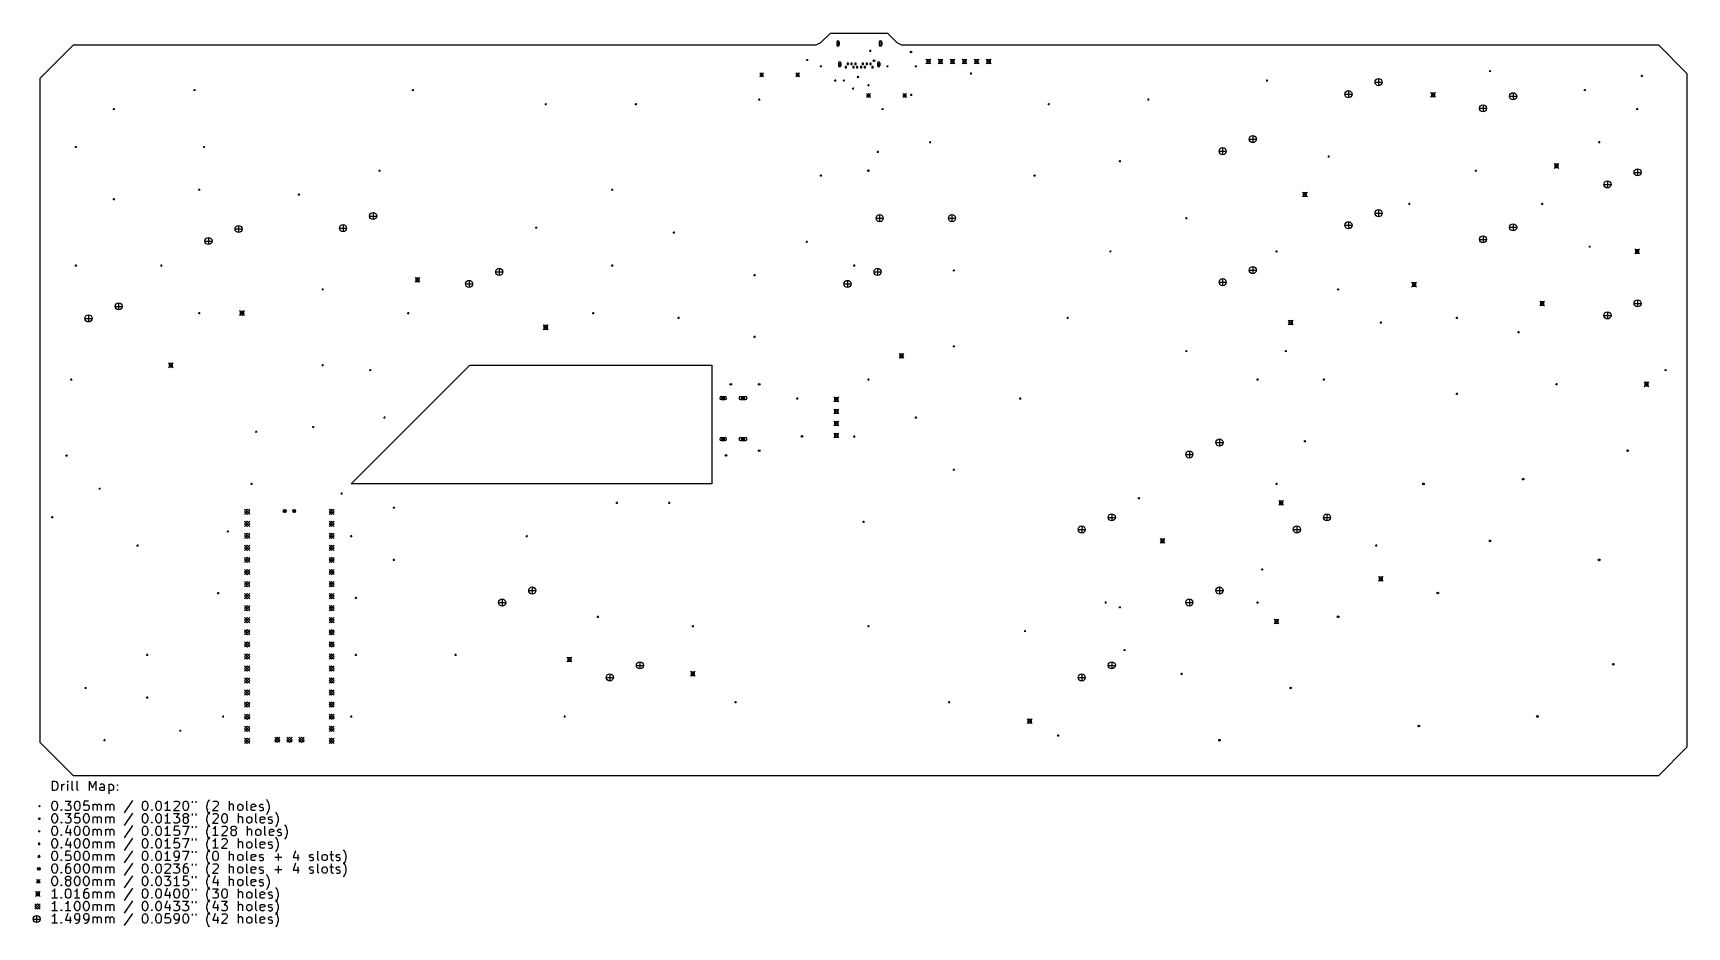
# Model space of a CAD drawing. Extents: x -27 to 322, y -215 to -27.
import ezdxf

# ---------------------------------------------------------------- set-up
doc = ezdxf.new("R2010")
doc.units = 0
doc.layers.add('BLACK', color=7, linetype='CONTINUOUS')

msp = doc.modelspace()

# ---------------------------------------------------------------- linework, layer by layer
at = {"layer": 'BLACK', "linetype": 'CONTINUOUS'}
for p, q in [((139.501, -28.7536), (141.501, -26.7536)), ((141.501, -26.7536), (153.501, -26.7536)), ((153.501, -26.7536), (155.501, -28.7536)), ((-24.9989, -36.2536), (-17.9989, -29.2536)), ((-17.9989, -29.2536), (138.501, -29.2536)), ((138.501, -29.2536), (139.501, -28.7536)), ((142.829, -28.6536), (142.829, -29.2536)), ((143.079, -28.7036), (142.829, -28.9536)), ((142.829, -28.9536), (143.079, -29.2036)), ((143.329, -28.9536), (143.079, -28.7036)), ((143.079, -29.2036), (143.329, -28.9536)), ((143.329, -28.6536), (143.329, -29.2536)), ((149.66, -30.48), (150.06, -30.48)), ((149.86, -30.28), (149.86, -30.68)), ((151.809, -28.6536), (151.809, -29.2536)), ((152.059, -28.7036), (151.809, -28.9536)), ((151.809, -28.9536), (152.059, -29.2036)), ((152.309, -28.9536), (152.059, -28.7036)), ((152.059, -29.2036), (152.309, -28.9536)), ((152.309, -28.6536), (152.309, -29.2536)), ((155.501, -28.7536), (156.501, -29.2536)), ((156.501, -29.2536), (316.001, -29.2536)), ((316.001, -29.2536), (322.001, -35.2536)), ((136.405, -32.4175), (136.805, -32.4175)), ((136.605, -32.2175), (136.605, -32.6175)), ((139.301, -33.7536), (139.701, -33.7536)), ((139.501, -33.5536), (139.501, -33.9536)), ((143.189, -33.0436), (143.189, -33.6436)), ((143.439, -33.0936), (143.189, -33.3436)), ((143.189, -33.3436), (143.439, -33.5936)), ((143.689, -33.3436), (143.439, -33.0936)), ((143.439, -33.5936), (143.689, -33.3436)), ((143.689, -33.0436), (143.689, -33.6436)), ((144.91, -33.8022), (144.628, -33.8022)), ((144.628, -33.8022), (144.628, -34.085)), ((144.628, -34.085), (144.91, -34.085)), ((144.91, -34.085), (144.91, -33.8022)), ((145.31, -33.1022), (145.028, -33.1022)), ((145.028, -33.1022), (145.028, -33.385)), ((145.028, -33.385), (145.31, -33.385)), ((145.31, -33.385), (145.31, -33.1022)), ((146.11, -33.1022), (145.828, -33.1022)), ((145.828, -33.1022), (145.828, -33.385)), ((145.828, -33.385), (146.11, -33.385)), ((146.11, -33.385), (146.11, -33.1022)), ((146.51, -33.8022), (146.228, -33.8022)), ((146.228, -33.8022), (146.228, -34.085)), ((146.228, -34.085), (146.51, -34.085)), ((146.51, -34.085), (146.51, -33.8022)), ((146.91, -33.1022), (146.628, -33.1022)), ((146.628, -33.1022), (146.628, -33.385)), ((146.628, -33.385), (146.91, -33.385)), ((146.91, -33.385), (146.91, -33.1022)), ((147.31, -33.8022), (147.028, -33.8022)), ((147.028, -33.8022), (147.028, -34.085)), ((147.028, -34.085), (147.31, -34.085)), ((147.31, -34.085), (147.31, -33.8022)), ((148.11, -33.8022), (147.828, -33.8022)), ((147.828, -33.8022), (147.828, -34.085)), ((147.828, -34.085), (148.11, -34.085)), ((148.11, -34.085), (148.11, -33.8022)), ((148.51, -33.1022), (148.228, -33.1022)), ((148.228, -33.1022), (148.228, -33.385)), ((148.228, -33.385), (148.51, -33.385)), ((148.51, -33.385), (148.51, -33.1022)), ((148.91, -33.8022), (148.628, -33.8022)), ((148.628, -33.8022), (148.628, -34.085)), ((148.628, -34.085), (148.91, -34.085)), ((148.91, -34.085), (148.91, -33.8022)), ((149.31, -33.1022), (149.028, -33.1022)), ((149.028, -33.1022), (149.028, -33.385)), ((149.028, -33.385), (149.31, -33.385)), ((149.31, -33.385), (149.31, -33.1022)), ((150.11, -33.1022), (149.828, -33.1022)), ((149.828, -33.1022), (149.828, -33.385)), ((149.828, -33.385), (150.11, -33.385)), ((150.11, -33.385), (150.11, -33.1022)), ((150.51, -33.8022), (150.228, -33.8022)), ((150.228, -33.8022), (150.228, -34.085)), ((150.228, -34.085), (150.51, -34.085)), ((150.51, -34.085), (150.51, -33.8022)), ((151.449, -33.0436), (151.449, -33.6436)), ((151.699, -33.0936), (151.449, -33.3436)), ((151.449, -33.3436), (151.699, -33.5936)), ((151.949, -33.3436), (151.699, -33.0936)), ((151.699, -33.5936), (151.949, -33.3436)), ((151.949, -33.0436), (151.949, -33.6436)), ((153.301, -33.7536), (153.701, -33.7536)), ((153.501, -33.5536), (153.501, -33.9536)), ((159.301, -33.7536), (159.701, -33.7536)), ((159.501, -33.5536), (159.501, -33.9536)), ((161.643, -32.2456), (162.659, -33.2616)), ((162.659, -32.2456), (161.643, -33.2616)), ((162.51, -32.3944), (161.792, -32.3944)), ((161.792, -32.3944), (161.792, -33.1128)), ((161.792, -33.1128), (162.51, -33.1128)), ((162.51, -33.1128), (162.51, -32.3944)), ((164.183, -32.2456), (165.199, -33.2616)), ((165.199, -32.2456), (164.183, -33.2616)), ((165.05, -32.3944), (164.332, -32.3944)), ((164.332, -32.3944), (164.332, -33.1128)), ((164.332, -33.1128), (165.05, -33.1128)), ((165.05, -33.1128), (165.05, -32.3944)), ((166.723, -32.2456), (167.739, -33.2616)), ((167.739, -32.2456), (166.723, -33.2616)), ((167.59, -32.3944), (166.872, -32.3944)), ((166.872, -32.3944), (166.872, -33.1128)), ((166.872, -33.1128), (167.59, -33.1128)), ((167.59, -33.1128), (167.59, -32.3944)), ((169.263, -32.2456), (170.279, -33.2616)), ((170.279, -32.2456), (169.263, -33.2616)), ((170.13, -32.3944), (169.412, -32.3944)), ((169.412, -32.3944), (169.412, -33.1128)), ((169.412, -33.1128), (170.13, -33.1128)), ((170.13, -33.1128), (170.13, -32.3944)), ((171.803, -32.2456), (172.819, -33.2616)), ((172.819, -32.2456), (171.803, -33.2616)), ((172.67, -32.3944), (171.952, -32.3944)), ((171.952, -32.3944), (171.952, -33.1128)), ((171.952, -33.1128), (172.67, -33.1128)), ((172.67, -33.1128), (172.67, -32.3944)), ((174.343, -32.2456), (175.359, -33.2616)), ((175.359, -32.2456), (174.343, -33.2616)), ((175.21, -32.3944), (174.492, -32.3944)), ((174.492, -32.3944), (174.492, -33.1128)), ((174.492, -33.1128), (175.21, -33.1128)), ((175.21, -33.1128), (175.21, -32.3944)), ((280.301, -34.7536), (280.701, -34.7536)), ((280.501, -34.5536), (280.501, -34.9536)), ((-24.9989, -176.254), (-24.9989, -36.2536)), ((126.6, -35.16), (127.4, -35.96)), ((127.4, -35.16), (126.6, -35.96)), ((126.6, -35.56), (127.4, -35.56)), ((127, -35.16), (127, -35.96)), ((134.22, -35.16), (135.02, -35.96)), ((135.02, -35.16), (134.22, -35.96)), ((134.22, -35.56), (135.02, -35.56)), ((134.62, -35.16), (134.62, -35.96)), ((142.301, -36.7536), (142.701, -36.7536)), ((142.501, -36.5536), (142.501, -36.9536)), ((144.168, -36.6121), (144.473, -36.9169)), ((144.473, -36.6121), (144.168, -36.9169)), ((146.272, -38.2124), (146.272, -38.6124)), ((147.174, -35.8488), (147.479, -36.1536)), ((147.479, -35.8488), (147.174, -36.1536)), ((149.301, -37.7536), (149.701, -37.7536)), ((149.501, -37.5536), (149.501, -37.9536)), ((170.928, -35.253), (171.328, -35.253)), ((171.128, -35.053), (171.128, -35.453)), ((233.301, -36.7536), (233.701, -36.7536)), ((233.501, -36.5536), (233.501, -36.9536)), ((256.277, -37.0926), (257.775, -37.0926)), ((257.026, -36.3433), (257.026, -37.8419)), ((312.301, -35.7536), (312.701, -35.7536)), ((312.501, -35.5536), (312.501, -35.9536)), ((322.001, -35.2536), (322.001, -177.254)), ((7.3011, -38.7536), (7.7011, -38.7536)), ((7.5011, -38.5536), (7.5011, -38.9536)), ((53.3011, -38.7536), (53.7011, -38.7536)), ((53.5011, -38.5536), (53.5011, -38.9536)), ((81.3011, -41.7536), (81.7011, -41.7536)), ((81.5011, -41.5536), (81.5011, -41.9536)), ((100.301, -41.7536), (100.701, -41.7536)), ((100.501, -41.5536), (100.501, -41.9536)), ((126.301, -40.7536), (126.701, -40.7536)), ((126.501, -40.5536), (126.501, -40.9536)), ((146.072, -38.4124), (146.472, -38.4124)), ((149.134, -39.5199), (149.934, -40.3199)), ((149.934, -39.5199), (149.134, -40.3199)), ((149.134, -39.9199), (149.934, -39.9199)), ((149.534, -39.5199), (149.534, -40.3199)), ((156.754, -39.5199), (157.554, -40.3199)), ((157.554, -39.5199), (156.754, -40.3199)), ((156.754, -39.9199), (157.554, -39.9199)), ((157.154, -39.5199), (157.154, -40.3199)), ((158.301, -39.7536), (158.701, -39.7536)), ((158.501, -39.5536), (158.501, -39.9536)), ((187.301, -41.7536), (187.701, -41.7536)), ((187.501, -41.5536), (187.501, -41.9536)), ((208.301, -40.7536), (208.701, -40.7536)), ((208.501, -40.5536), (208.501, -40.9536)), ((249.927, -39.6326), (251.425, -39.6326)), ((250.676, -38.8833), (250.676, -40.3819)), ((267.993, -39.2456), (269.009, -40.2616)), ((269.009, -39.2456), (267.993, -40.2616)), ((268.86, -39.3944), (268.142, -39.3944)), ((268.142, -39.3944), (268.142, -40.1128)), ((268.142, -40.1128), (268.86, -40.1128)), ((268.86, -40.1128), (268.86, -39.3944)), ((284.632, -40.0676), (286.13, -40.0676)), ((285.381, -39.3183), (285.381, -40.8169)), ((300.301, -38.7536), (300.701, -38.7536)), ((300.501, -38.5536), (300.501, -38.9536)), ((-9.6989, -42.7536), (-9.2989, -42.7536)), ((-9.4989, -42.5536), (-9.4989, -42.9536)), ((152.301, -42.7536), (152.701, -42.7536)), ((152.501, -42.5536), (152.501, -42.9536)), ((278.282, -42.6076), (279.78, -42.6076)), ((279.031, -41.8583), (279.031, -43.3569)), ((311.301, -42.7536), (311.701, -42.7536)), ((311.501, -42.5536), (311.501, -42.9536)), ((230.508, -48.3393), (230.508, -49.8379)), ((-17.6989, -50.7536), (-17.2989, -50.7536)), ((-17.4989, -50.5536), (-17.4989, -50.9536)), ((9.3011, -50.7536), (9.7011, -50.7536)), ((9.5011, -50.5536), (9.5011, -50.9536)), ((151.301, -51.7536), (151.701, -51.7536)), ((151.501, -51.5536), (151.501, -51.9536)), ((162.301, -49.7536), (162.701, -49.7536)), ((162.501, -49.5536), (162.501, -49.9536)), ((223.409, -51.6286), (224.907, -51.6286)), ((224.158, -50.8793), (224.158, -52.3779)), ((229.759, -49.0886), (231.257, -49.0886)), ((303.301, -49.7536), (303.701, -49.7536)), ((303.501, -49.5536), (303.501, -49.9536)), ((46.3011, -55.7536), (46.7011, -55.7536)), ((46.5011, -55.5536), (46.5011, -55.9536)), ((202.301, -53.7536), (202.701, -53.7536)), ((202.501, -53.5536), (202.501, -53.9536)), ((246.301, -52.7536), (246.701, -52.7536)), ((246.501, -52.5536), (246.501, -52.9536)), ((277.301, -55.7536), (277.701, -55.7536)), ((277.501, -55.5536), (277.501, -55.9536)), ((293.993, -54.2456), (295.009, -55.2616)), ((295.009, -54.2456), (293.993, -55.2616)), ((294.86, -54.3944), (294.142, -54.3944)), ((294.142, -54.3944), (294.142, -55.1128)), ((294.142, -55.1128), (294.86, -55.1128)), ((294.86, -55.1128), (294.86, -54.3944)), ((311.604, -55.3543), (311.604, -56.8529)), ((139.301, -56.7536), (139.701, -56.7536)), ((139.501, -56.5536), (139.501, -56.9536)), ((184.301, -56.7536), (184.701, -56.7536)), ((184.501, -56.5536), (184.501, -56.9536)), ((304.505, -58.6436), (306.003, -58.6436)), ((305.254, -57.8943), (305.254, -59.3929)), ((310.855, -56.1036), (312.353, -56.1036)), ((-9.6989, -61.7536), (-9.2989, -61.7536)), ((-9.4989, -61.5536), (-9.4989, -61.9536)), ((8.3011, -59.7536), (8.7011, -59.7536)), ((8.5011, -59.5536), (8.5011, -59.9536)), ((29.3011, -60.7536), (29.7011, -60.7536)), ((29.5011, -60.5536), (29.5011, -60.9536)), ((95.3011, -59.7536), (95.7011, -59.7536)), ((95.5011, -59.5536), (95.5011, -59.9536)), ((240.993, -60.2456), (242.009, -61.2616)), ((242.009, -60.2456), (240.993, -61.2616)), ((241.86, -60.3944), (241.142, -60.3944)), ((241.142, -60.3944), (241.142, -61.1128)), ((241.142, -61.1128), (241.86, -61.1128)), ((241.86, -61.1128), (241.86, -60.3944)), ((263.501, -62.5536), (263.501, -62.9536)), ((291.501, -62.5536), (291.501, -62.9536)), ((44.3928, -65.3086), (45.8914, -65.3086)), ((45.1421, -64.5593), (45.1421, -66.0579)), ((151.132, -65.7536), (152.63, -65.7536)), ((151.881, -65.0043), (151.881, -66.5029)), ((166.372, -65.7536), (167.87, -65.7536)), ((167.121, -65.0043), (167.121, -66.5029)), ((216.301, -65.7536), (216.701, -65.7536)), ((216.501, -65.5536), (216.501, -65.9536)), ((256.277, -64.7026), (257.775, -64.7026)), ((257.026, -63.9533), (257.026, -65.4519)), ((263.301, -62.7536), (263.701, -62.7536)), ((291.301, -62.7536), (291.701, -62.7536)), ((16.0368, -68.0346), (17.5354, -68.0346)), ((16.7861, -67.2853), (16.7861, -68.7839)), ((38.0428, -67.8486), (39.5414, -67.8486)), ((38.7921, -67.0993), (38.7921, -68.5979)), ((79.3011, -67.7536), (79.7011, -67.7536)), ((79.5011, -67.5536), (79.5011, -67.9536)), ((108.301, -68.7536), (108.701, -68.7536)), ((108.501, -68.5536), (108.501, -68.9536)), ((249.927, -67.2426), (251.425, -67.2426)), ((250.676, -66.4933), (250.676, -67.9919)), ((279.031, -69.4683), (279.031, -70.9669)), ((284.632, -67.6776), (286.13, -67.6776)), ((285.381, -66.9283), (285.381, -68.4269)), ((9.6868, -70.5746), (11.1854, -70.5746)), ((10.4361, -69.8253), (10.4361, -71.3239)), ((136.301, -70.7536), (136.701, -70.7536)), ((136.501, -70.5536), (136.501, -70.9536)), ((200.301, -72.7536), (200.701, -72.7536)), ((200.501, -72.5536), (200.501, -72.9536)), ((235.301, -72.7536), (235.701, -72.7536)), ((235.501, -72.5536), (235.501, -72.9536)), ((278.282, -70.2176), (279.78, -70.2176)), ((301.301, -71.7536), (301.701, -71.7536)), ((301.501, -71.5536), (301.501, -71.9536)), ((310.993, -72.2456), (312.009, -73.2616)), ((312.009, -72.2456), (310.993, -73.2616)), ((311.86, -72.3944), (311.142, -72.3944)), ((311.142, -72.3944), (311.142, -73.1128)), ((311.142, -73.1128), (311.86, -73.1128)), ((311.86, -73.1128), (311.86, -72.3944)), ((-17.6989, -75.7536), (-17.2989, -75.7536)), ((-17.4989, -75.5536), (-17.4989, -75.9536)), ((0.3011, -75.7536), (0.7011, -75.7536)), ((0.5011, -75.5536), (0.5011, -75.9536)), ((71.7141, -76.3223), (71.7141, -77.8209)), ((95.3011, -75.7536), (95.7011, -75.7536)), ((95.5011, -75.5536), (95.5011, -75.9536)), ((146.301, -75.7536), (146.701, -75.7536)), ((146.501, -75.5536), (146.501, -75.9536)), ((151.446, -76.3223), (151.446, -77.8209)), ((167.501, -76.5536), (167.501, -76.9536)), ((230.508, -75.9483), (230.508, -77.4469)), ((53.9931, -78.2456), (55.0091, -79.2616)), ((55.0091, -78.2456), (53.9931, -79.2616)), ((54.8603, -78.3944), (54.1419, -78.3944)), ((54.1419, -78.3944), (54.1419, -79.1128)), ((54.1419, -79.1128), (54.8603, -79.1128)), ((54.8603, -79.1128), (54.8603, -78.3944)), ((64.6148, -79.6116), (66.1134, -79.6116)), ((65.3641, -78.8623), (65.3641, -80.3609)), ((70.9648, -77.0716), (72.4634, -77.0716)), ((125.301, -77.7536), (125.701, -77.7536)), ((125.501, -77.5536), (125.501, -77.9536)), ((144.347, -79.6116), (145.845, -79.6116)), ((145.096, -78.8623), (145.096, -80.3609)), ((150.697, -77.0716), (152.195, -77.0716)), ((167.301, -76.7536), (167.701, -76.7536)), ((223.409, -79.2376), (224.907, -79.2376)), ((224.158, -78.4883), (224.158, -79.9869)), ((229.759, -76.6976), (231.257, -76.6976)), ((263.993, -79.2456), (265.009, -80.2616)), ((265.009, -79.2456), (263.993, -80.2616)), ((264.86, -79.3944), (264.142, -79.3944)), ((264.142, -79.3944), (264.142, -80.1128)), ((264.142, -80.1128), (264.86, -80.1128)), ((264.86, -80.1128), (264.86, -79.3944)), ((-8.4939, -83.5883), (-8.4939, -85.0869)), ((34.3011, -80.7536), (34.7011, -80.7536)), ((34.5011, -80.5536), (34.5011, -80.9536)), ((248.301, -80.7536), (248.701, -80.7536)), ((248.501, -80.5536), (248.501, -80.9536)), ((290.993, -83.2456), (292.009, -84.2616)), ((292.009, -83.2456), (290.993, -84.2616)), ((291.86, -83.3944), (291.142, -83.3944)), ((291.142, -83.3944), (291.142, -84.1128)), ((291.86, -84.1128), (291.86, -83.3944)), ((311.604, -82.9643), (311.604, -84.4629)), ((-15.5932, -86.8776), (-14.0946, -86.8776)), ((-14.8439, -86.1283), (-14.8439, -87.6269)), ((-9.2432, -84.3376), (-7.7446, -84.3376)), ((8.3011, -85.7536), (8.7011, -85.7536)), ((8.5011, -85.5536), (8.5011, -85.9536)), ((16.9931, -85.2456), (18.0091, -86.2616)), ((18.0091, -85.2456), (16.9931, -86.2616)), ((17.8603, -85.3944), (17.1419, -85.3944)), ((17.1419, -85.3944), (17.1419, -86.1128)), ((17.1419, -86.1128), (17.8603, -86.1128)), ((17.8603, -86.1128), (17.8603, -85.3944)), ((52.3011, -85.7536), (52.7011, -85.7536)), ((52.5011, -85.5536), (52.5011, -85.9536)), ((91.3011, -85.7536), (91.7011, -85.7536)), ((91.5011, -85.5536), (91.5011, -85.9536)), ((109.301, -86.7536), (109.701, -86.7536)), ((109.501, -86.5536), (109.501, -86.9536)), ((191.301, -86.7536), (191.701, -86.7536)), ((191.501, -86.5536), (191.501, -86.9536)), ((273.301, -86.7536), (273.701, -86.7536)), ((273.501, -86.5536), (273.501, -86.9536)), ((291.142, -84.1128), (291.86, -84.1128)), ((304.505, -86.2536), (306.003, -86.2536)), ((305.254, -85.5043), (305.254, -87.0029)), ((310.855, -83.7136), (312.353, -83.7136)), ((80.9931, -88.2456), (82.0091, -89.2616)), ((82.0091, -88.2456), (80.9931, -89.2616)), ((81.8603, -88.3944), (81.1419, -88.3944)), ((81.1419, -88.3944), (81.1419, -89.1128)), ((81.1419, -89.1128), (81.8603, -89.1128)), ((81.8603, -89.1128), (81.8603, -88.3944)), ((125.501, -90.5536), (125.501, -90.9536)), ((237.993, -87.2456), (239.009, -88.2616)), ((239.009, -87.2456), (237.993, -88.2616)), ((238.86, -87.3944), (238.142, -87.3944)), ((238.142, -87.3944), (238.142, -88.1128)), ((238.142, -88.1128), (238.86, -88.1128)), ((238.86, -88.1128), (238.86, -87.3944)), ((257.301, -87.7536), (257.701, -87.7536)), ((257.501, -87.5536), (257.501, -87.9536)), ((286.301, -89.7536), (286.701, -89.7536)), ((286.501, -89.5536), (286.501, -89.9536)), ((125.301, -90.7536), (125.701, -90.7536)), ((167.301, -92.7536), (167.701, -92.7536)), ((167.501, -92.5536), (167.501, -92.9536)), ((216.301, -93.7536), (216.701, -93.7536)), ((216.501, -93.5536), (216.501, -93.9536)), ((237.301, -93.7536), (237.701, -93.7536)), ((237.501, -93.5536), (237.501, -93.9536)), ((1.9931, -96.2456), (3.0091, -97.2616)), ((3.0091, -96.2456), (1.9931, -97.2616)), ((2.86031, -96.3944), (2.14189, -96.3944)), ((2.14189, -96.3944), (2.14189, -97.1128)), ((2.14189, -97.1128), (2.86031, -97.1128)), ((2.86031, -97.1128), (2.86031, -96.3944)), ((34.3011, -96.7536), (34.7011, -96.7536)), ((34.5011, -96.5536), (34.5011, -96.9536)), ((40.5011, -121.754), (65.5011, -96.7536)), ((44.5011, -97.5536), (44.5011, -97.9536)), ((65.5011, -96.7536), (116.501, -96.7536)), ((116.501, -96.7536), (116.501, -121.754)), ((155.993, -94.2456), (157.009, -95.2616)), ((157.009, -94.2456), (155.993, -95.2616)), ((156.86, -94.3944), (156.142, -94.3944)), ((156.142, -94.3944), (156.142, -95.1128)), ((156.142, -95.1128), (156.86, -95.1128)), ((156.86, -95.1128), (156.86, -94.3944)), ((317.501, -97.5536), (317.501, -97.9536)), ((-18.6989, -99.7536), (-18.2989, -99.7536)), ((-18.4989, -99.5536), (-18.4989, -99.9536)), ((44.3011, -97.7536), (44.7011, -97.7536)), ((149.301, -99.7536), (149.701, -99.7536)), ((149.501, -99.5536), (149.501, -99.9536)), ((231.301, -99.7536), (231.701, -99.7536)), ((231.501, -99.5536), (231.501, -99.9536)), ((245.301, -99.7536), (245.701, -99.7536)), ((245.501, -99.5536), (245.501, -99.9536)), ((294.301, -100.754), (294.701, -100.754)), ((294.501, -100.554), (294.501, -100.954)), ((312.993, -100.246), (314.009, -101.262)), ((314.009, -100.246), (312.993, -101.262)), ((313.86, -100.394), (313.142, -100.394)), ((313.142, -100.394), (313.142, -101.113)), ((313.86, -101.113), (313.86, -100.394)), ((317.301, -97.7536), (317.701, -97.7536)), ((118.499, -103.351), (119.299, -103.351)), ((118.499, -103.951), (119.299, -103.951)), ((118.599, -103.351), (119.199, -103.951)), ((119.199, -103.351), (118.599, -103.951)), ((122.529, -103.351), (123.629, -103.351)), ((122.529, -103.951), (123.629, -103.951)), ((122.779, -103.351), (123.379, -103.951)), ((123.379, -103.351), (122.779, -103.951)), ((134.301, -103.754), (134.701, -103.754)), ((134.501, -103.554), (134.501, -103.954)), ((142.237, -103.436), (143.253, -104.452)), ((143.253, -103.436), (142.237, -104.452)), ((143.104, -103.584), (142.386, -103.584)), ((142.386, -103.584), (142.386, -104.303)), ((142.386, -104.303), (143.104, -104.303)), ((143.104, -104.303), (143.104, -103.584)), ((181.301, -103.754), (181.701, -103.754)), ((181.501, -103.554), (181.501, -103.954)), ((273.301, -102.754), (273.701, -102.754)), ((273.501, -102.554), (273.501, -102.954)), ((313.142, -101.113), (313.86, -101.113)), ((47.3011, -107.754), (47.7011, -107.754)), ((47.5011, -107.554), (47.5011, -107.954)), ((142.237, -105.976), (143.253, -106.992)), ((143.253, -105.976), (142.237, -106.992)), ((143.104, -106.124), (142.386, -106.124)), ((142.386, -106.124), (142.386, -106.843)), ((142.386, -106.843), (143.104, -106.843)), ((143.104, -106.843), (143.104, -106.124)), ((159.301, -107.754), (159.701, -107.754)), ((159.501, -107.554), (159.501, -107.954)), ((20.3011, -110.754), (20.7011, -110.754)), ((20.5011, -110.554), (20.5011, -110.954)), ((32.3011, -109.754), (32.7011, -109.754)), ((32.5011, -109.554), (32.5011, -109.954)), ((142.237, -108.516), (143.253, -109.532)), ((143.253, -108.516), (142.237, -109.532)), ((142.237, -111.056), (143.253, -112.072)), ((143.253, -111.056), (142.237, -112.072)), ((143.104, -108.664), (142.386, -108.664)), ((142.386, -108.664), (142.386, -109.383)), ((142.386, -109.383), (143.104, -109.383)), ((143.104, -111.204), (142.386, -111.204)), ((142.386, -111.204), (142.386, -111.923)), ((143.104, -109.383), (143.104, -108.664)), ((143.104, -111.923), (143.104, -111.204)), ((118.499, -111.991), (119.299, -111.991)), ((118.499, -112.591), (119.299, -112.591)), ((118.599, -111.991), (119.199, -112.591)), ((119.199, -111.991), (118.599, -112.591)), ((122.529, -111.991), (123.629, -111.991)), ((122.529, -112.591), (123.629, -112.591)), ((122.779, -111.991), (123.379, -112.591)), ((123.379, -111.991), (122.779, -112.591)), ((142.386, -111.923), (143.104, -111.923)), ((146.301, -111.754), (146.701, -111.754)), ((146.501, -111.554), (146.501, -111.954)), ((217.143, -114.828), (217.143, -116.327)), ((222.744, -113.038), (224.242, -113.038)), ((223.493, -112.288), (223.493, -113.787)), ((241.301, -112.754), (241.701, -112.754)), ((241.501, -112.554), (241.501, -112.954)), ((-19.6989, -115.754), (-19.2989, -115.754)), ((-19.4989, -115.554), (-19.4989, -115.954)), ((216.394, -115.578), (217.892, -115.578)), ((19.3011, -121.754), (19.7011, -121.754)), ((19.5011, -121.554), (19.5011, -121.954)), ((116.501, -121.754), (40.5011, -121.754)), ((167.301, -118.754), (167.701, -118.754)), ((167.501, -118.554), (167.501, -118.954)), ((235.301, -121.754), (235.701, -121.754)), ((235.501, -121.554), (235.501, -121.954)), ((-12.6989, -122.754), (-12.2989, -122.754)), ((-12.4989, -122.554), (-12.4989, -122.954)), ((38.3011, -123.754), (38.7011, -123.754)), ((38.5011, -123.554), (38.5011, -123.954)), ((206.301, -124.754), (206.701, -124.754)), ((206.501, -124.554), (206.501, -124.954)), ((235.993, -125.246), (237.009, -126.262)), ((237.009, -125.246), (235.993, -126.262)), ((236.86, -125.394), (236.142, -125.394)), ((236.142, -125.394), (236.142, -126.113)), ((236.86, -126.113), (236.86, -125.394)), ((-22.6989, -128.754), (-22.2989, -128.754)), ((-22.4989, -128.554), (-22.4989, -128.954)), ((18.0611, -127.074), (19.1611, -128.174)), ((19.1611, -127.074), (18.0611, -128.174)), ((18.6111, -127.074), (18.0611, -127.624)), ((18.0611, -127.624), (18.6111, -128.174)), ((19.1611, -127.624), (18.6111, -127.074)), ((18.6111, -128.174), (19.1611, -127.624)), ((26.2011, -127.154), (26.8011, -127.754)), ((26.8011, -127.154), (26.2011, -127.754)), ((28.2011, -127.154), (28.8011, -127.754)), ((28.8011, -127.154), (28.2011, -127.754)), ((35.8411, -127.074), (36.9411, -128.174)), ((36.9411, -127.074), (35.8411, -128.174)), ((36.3911, -127.074), (35.8411, -127.624)), ((35.8411, -127.624), (36.3911, -128.174)), ((36.9411, -127.624), (36.3911, -127.074)), ((36.3911, -128.174), (36.9411, -127.624)), ((49.3011, -126.754), (49.7011, -126.754)), ((49.5011, -126.554), (49.5011, -126.954)), ((96.3011, -125.754), (96.7011, -125.754)), ((96.5011, -125.554), (96.5011, -125.954)), ((107.301, -125.754), (107.701, -125.754)), ((107.501, -125.554), (107.501, -125.954)), ((200.057, -128.808), (201.555, -128.808)), ((200.806, -128.058), (200.806, -129.557)), ((236.142, -126.113), (236.86, -126.113)), ((245.401, -128.808), (246.899, -128.808)), ((246.15, -128.058), (246.15, -129.557)), ((14.3011, -131.754), (14.7011, -131.754)), ((14.5011, -131.554), (14.5011, -131.954)), ((18.0611, -129.614), (19.1611, -130.714)), ((19.1611, -129.614), (18.0611, -130.714)), ((18.6111, -129.614), (18.0611, -130.164)), ((18.0611, -130.164), (18.6111, -130.714)), ((18.0611, -132.154), (19.1611, -133.254)), ((19.1611, -132.154), (18.0611, -133.254)), ((18.6111, -132.154), (18.0611, -132.704)), ((19.1611, -130.164), (18.6111, -129.614)), ((18.6111, -130.714), (19.1611, -130.164)), ((19.1611, -132.704), (18.6111, -132.154)), ((35.8411, -129.614), (36.9411, -130.714)), ((36.9411, -129.614), (35.8411, -130.714)), ((36.3911, -129.614), (35.8411, -130.164)), ((35.8411, -130.164), (36.3911, -130.714)), ((35.8411, -132.154), (36.9411, -133.254)), ((36.9411, -132.154), (35.8411, -133.254)), ((36.3911, -132.154), (35.8411, -132.704)), ((36.9411, -130.164), (36.3911, -129.614)), ((36.3911, -130.714), (36.9411, -130.164)), ((36.9411, -132.704), (36.3911, -132.154)), ((148.301, -129.754), (148.701, -129.754)), ((148.501, -129.554), (148.501, -129.954)), ((193.707, -131.348), (195.205, -131.348)), ((194.456, -130.598), (194.456, -132.097)), ((239.051, -131.348), (240.549, -131.348)), ((239.8, -130.598), (239.8, -132.097)), ((-4.6989, -134.754), (-4.2989, -134.754)), ((-4.4989, -134.554), (-4.4989, -134.954)), ((18.0611, -132.704), (18.6111, -133.254)), ((18.0611, -134.694), (19.1611, -135.794)), ((19.1611, -134.694), (18.0611, -135.794)), ((18.6111, -134.694), (18.0611, -135.244)), ((18.0611, -135.244), (18.6111, -135.794)), ((18.6111, -133.254), (19.1611, -132.704)), ((19.1611, -135.244), (18.6111, -134.694)), ((18.6111, -135.794), (19.1611, -135.244)), ((35.8411, -132.704), (36.3911, -133.254)), ((35.8411, -134.694), (36.9411, -135.794)), ((36.9411, -134.694), (35.8411, -135.794)), ((36.3911, -134.694), (35.8411, -135.244)), ((35.8411, -135.244), (36.3911, -135.794)), ((36.3911, -133.254), (36.9411, -132.704)), ((36.9411, -135.244), (36.3911, -134.694)), ((36.3911, -135.794), (36.9411, -135.244)), ((40.3011, -132.754), (40.7011, -132.754)), ((40.5011, -132.554), (40.5011, -132.954)), ((77.3011, -132.754), (77.7011, -132.754)), ((77.5011, -132.554), (77.5011, -132.954)), ((210.993, -133.246), (212.009, -134.262)), ((212.009, -133.246), (210.993, -134.262)), ((211.86, -133.394), (211.142, -133.394)), ((211.142, -133.394), (211.142, -134.113)), ((211.142, -134.113), (211.86, -134.113)), ((211.86, -134.113), (211.86, -133.394)), ((256.301, -134.754), (256.701, -134.754)), ((256.501, -134.554), (256.501, -134.954)), ((18.0611, -137.234), (19.1611, -138.334)), ((19.1611, -137.234), (18.0611, -138.334)), ((18.6111, -137.234), (18.0611, -137.784)), ((18.0611, -137.784), (18.6111, -138.334)), ((19.1611, -137.784), (18.6111, -137.234)), ((18.6111, -138.334), (19.1611, -137.784)), ((35.8411, -137.234), (36.9411, -138.334)), ((36.9411, -137.234), (35.8411, -138.334)), ((36.3911, -137.234), (35.8411, -137.784)), ((35.8411, -137.784), (36.3911, -138.334)), ((36.9411, -137.784), (36.3911, -137.234)), ((36.3911, -138.334), (36.9411, -137.784)), ((49.3011, -137.754), (49.7011, -137.754)), ((49.5011, -137.554), (49.5011, -137.954)), ((18.0611, -139.774), (19.1611, -140.874)), ((19.1611, -139.774), (18.0611, -140.874)), ((18.6111, -139.774), (18.0611, -140.324)), ((18.0611, -140.324), (18.6111, -140.874)), ((18.0611, -142.314), (19.1611, -143.414)), ((19.1611, -142.314), (18.0611, -143.414)), ((18.6111, -142.314), (18.0611, -142.864)), ((18.0611, -142.864), (18.6111, -143.414)), ((19.1611, -140.324), (18.6111, -139.774)), ((18.6111, -140.874), (19.1611, -140.324)), ((19.1611, -142.864), (18.6111, -142.314)), ((18.6111, -143.414), (19.1611, -142.864)), ((35.8411, -139.774), (36.9411, -140.874)), ((36.9411, -139.774), (35.8411, -140.874)), ((36.3911, -139.774), (35.8411, -140.324)), ((35.8411, -140.324), (36.3911, -140.874)), ((35.8411, -142.314), (36.9411, -143.414)), ((36.9411, -142.314), (35.8411, -143.414)), ((36.3911, -142.314), (35.8411, -142.864)), ((35.8411, -142.864), (36.3911, -143.414)), ((36.9411, -140.324), (36.3911, -139.774)), ((36.3911, -140.874), (36.9411, -140.324)), ((36.9411, -142.864), (36.3911, -142.314)), ((36.3911, -143.414), (36.9411, -142.864)), ((232.301, -139.754), (232.701, -139.754)), ((232.501, -139.554), (232.501, -139.954)), ((256.993, -141.246), (258.009, -142.262)), ((258.009, -141.246), (256.993, -142.262)), ((257.86, -141.394), (257.142, -141.394)), ((257.142, -141.394), (257.142, -142.113)), ((257.142, -142.113), (257.86, -142.113)), ((257.86, -142.113), (257.86, -141.394)), ((12.3011, -144.754), (12.7011, -144.754)), ((12.5011, -144.554), (12.5011, -144.954)), ((18.0611, -144.854), (19.1611, -145.954)), ((19.1611, -144.854), (18.0611, -145.954)), ((18.6111, -144.854), (18.0611, -145.404)), ((18.0611, -145.404), (18.6111, -145.954)), ((19.1611, -145.404), (18.6111, -144.854)), ((18.6111, -145.954), (19.1611, -145.404)), ((35.8411, -144.854), (36.9411, -145.954)), ((36.9411, -144.854), (35.8411, -145.954)), ((36.3911, -144.854), (35.8411, -145.404)), ((35.8411, -145.404), (36.3911, -145.954)), ((36.9411, -145.404), (36.3911, -144.854)), ((36.3911, -145.954), (36.9411, -145.404)), ((41.3011, -145.754), (41.7011, -145.754)), ((41.5011, -145.554), (41.5011, -145.954)), ((72.3231, -146.013), (72.3231, -147.512)), ((77.9238, -144.223), (79.4224, -144.223)), ((78.6731, -143.473), (78.6731, -144.972)), ((217.143, -146.013), (217.143, -147.512)), ((222.744, -144.223), (224.242, -144.223)), ((223.493, -143.473), (223.493, -144.972)), ((18.0611, -147.394), (19.1611, -148.494)), ((19.1611, -147.394), (18.0611, -148.494)), ((18.6111, -147.394), (18.0611, -147.944)), ((18.0611, -147.944), (18.6111, -148.494)), ((19.1611, -147.944), (18.6111, -147.394)), ((18.6111, -148.494), (19.1611, -147.944)), ((35.8411, -147.394), (36.9411, -148.494)), ((36.9411, -147.394), (35.8411, -148.494)), ((36.3911, -147.394), (35.8411, -147.944)), ((35.8411, -147.944), (36.3911, -148.494)), ((36.9411, -147.944), (36.3911, -147.394)), ((36.3911, -148.494), (36.9411, -147.944)), ((71.5738, -146.763), (73.0724, -146.763)), ((92.3011, -149.754), (92.7011, -149.754)), ((92.5011, -149.554), (92.5011, -149.954)), ((199.301, -146.754), (199.701, -146.754)), ((199.501, -146.554), (199.501, -146.954)), ((202.301, -147.754), (202.701, -147.754)), ((202.501, -147.554), (202.501, -147.954)), ((216.394, -146.763), (217.892, -146.763)), ((231.301, -146.754), (231.701, -146.754)), ((231.501, -146.554), (231.501, -146.954)), ((18.0611, -149.934), (19.1611, -151.034)), ((19.1611, -149.934), (18.0611, -151.034)), ((18.6111, -149.934), (18.0611, -150.484)), ((18.0611, -150.484), (18.6111, -151.034)), ((18.0611, -152.474), (19.1611, -153.574)), ((19.1611, -152.474), (18.0611, -153.574)), ((18.6111, -152.474), (18.0611, -153.024)), ((18.0611, -153.024), (18.6111, -153.574)), ((19.1611, -150.484), (18.6111, -149.934)), ((18.6111, -151.034), (19.1611, -150.484)), ((19.1611, -153.024), (18.6111, -152.474)), ((18.6111, -153.574), (19.1611, -153.024)), ((35.8411, -149.934), (36.9411, -151.034)), ((36.9411, -149.934), (35.8411, -151.034)), ((36.3911, -149.934), (35.8411, -150.484)), ((35.8411, -150.484), (36.3911, -151.034)), ((35.8411, -152.474), (36.9411, -153.574)), ((36.9411, -152.474), (35.8411, -153.574)), ((36.3911, -152.474), (35.8411, -153.024)), ((35.8411, -153.024), (36.3911, -153.574)), ((36.9411, -150.484), (36.3911, -149.934)), ((36.3911, -151.034), (36.9411, -150.484)), ((36.9411, -153.024), (36.3911, -152.474)), ((36.3911, -153.574), (36.9411, -153.024)), ((112.301, -151.754), (112.701, -151.754)), ((112.501, -151.554), (112.501, -151.954)), ((149.301, -151.754), (149.701, -151.754)), ((149.501, -151.554), (149.501, -151.954)), ((182.301, -152.754), (182.701, -152.754)), ((182.501, -152.554), (182.501, -152.954)), ((234.993, -150.246), (236.009, -151.262)), ((236.009, -150.246), (234.993, -151.262)), ((235.86, -150.394), (235.142, -150.394)), ((235.142, -150.394), (235.142, -151.113)), ((235.142, -151.113), (235.86, -151.113)), ((235.86, -151.113), (235.86, -150.394)), ((18.0611, -155.014), (19.1611, -156.114)), ((19.1611, -155.014), (18.0611, -156.114)), ((18.6111, -155.014), (18.0611, -155.564)), ((18.0611, -155.564), (18.6111, -156.114)), ((19.1611, -155.564), (18.6111, -155.014)), ((18.6111, -156.114), (19.1611, -155.564)), ((35.8411, -155.014), (36.9411, -156.114)), ((36.9411, -155.014), (35.8411, -156.114)), ((36.3911, -155.014), (35.8411, -155.564)), ((35.8411, -155.564), (36.3911, -156.114)), ((36.9411, -155.564), (36.3911, -155.014)), ((36.3911, -156.114), (36.9411, -155.564)), ((203.301, -156.754), (203.701, -156.754)), ((203.501, -156.554), (203.501, -156.954)), ((-2.6989, -157.754), (-2.2989, -157.754)), ((-2.4989, -157.554), (-2.4989, -157.954)), ((18.0611, -157.554), (19.1611, -158.654)), ((19.1611, -157.554), (18.0611, -158.654)), ((18.6111, -157.554), (18.0611, -158.104)), ((18.0611, -158.104), (18.6111, -158.654)), ((18.0611, -160.094), (19.1611, -161.194)), ((19.1611, -160.094), (18.0611, -161.194)), ((18.6111, -160.094), (18.0611, -160.644)), ((19.1611, -158.104), (18.6111, -157.554)), ((18.6111, -158.654), (19.1611, -158.104)), ((19.1611, -160.644), (18.6111, -160.094)), ((35.8411, -157.554), (36.9411, -158.654)), ((36.9411, -157.554), (35.8411, -158.654)), ((36.3911, -157.554), (35.8411, -158.104)), ((35.8411, -158.104), (36.3911, -158.654)), ((35.8411, -160.094), (36.9411, -161.194)), ((36.9411, -160.094), (35.8411, -161.194)), ((36.3911, -160.094), (35.8411, -160.644)), ((36.9411, -158.104), (36.3911, -157.554)), ((36.3911, -158.654), (36.9411, -158.104)), ((36.9411, -160.644), (36.3911, -160.094)), ((41.3011, -157.754), (41.7011, -157.754)), ((41.5011, -157.554), (41.5011, -157.954)), ((62.3011, -157.754), (62.7011, -157.754)), ((62.5011, -157.554), (62.5011, -157.954)), ((85.9931, -158.246), (87.0091, -159.262)), ((87.0091, -158.246), (85.9931, -159.262)), ((86.8603, -158.394), (86.1419, -158.394)), ((86.1419, -158.394), (86.1419, -159.113)), ((86.1419, -159.113), (86.8603, -159.113)), ((86.8603, -159.113), (86.8603, -158.394)), ((100.612, -159.992), (102.11, -159.992)), ((101.361, -159.242), (101.361, -160.741)), ((200.057, -159.993), (201.555, -159.993)), ((200.806, -159.243), (200.806, -160.742)), ((18.0611, -160.644), (18.6111, -161.194)), ((18.0611, -162.634), (19.1611, -163.734)), ((19.1611, -162.634), (18.0611, -163.734)), ((18.6111, -162.634), (18.0611, -163.184)), ((18.0611, -163.184), (18.6111, -163.734)), ((18.6111, -161.194), (19.1611, -160.644)), ((19.1611, -163.184), (18.6111, -162.634)), ((18.6111, -163.734), (19.1611, -163.184)), ((35.8411, -160.644), (36.3911, -161.194)), ((35.8411, -162.634), (36.9411, -163.734)), ((36.9411, -162.634), (35.8411, -163.734)), ((36.3911, -162.634), (35.8411, -163.184)), ((35.8411, -163.184), (36.3911, -163.734)), ((36.3911, -161.194), (36.9411, -160.644)), ((36.9411, -163.184), (36.3911, -162.634)), ((36.3911, -163.734), (36.9411, -163.184)), ((94.2618, -162.532), (95.7604, -162.532)), ((95.0111, -161.782), (95.0111, -163.281)), ((111.993, -161.246), (113.009, -162.262)), ((113.009, -161.246), (111.993, -162.262)), ((112.86, -161.394), (112.142, -161.394)), ((112.142, -161.394), (112.142, -162.113)), ((112.142, -162.113), (112.86, -162.113)), ((112.86, -162.113), (112.86, -161.394)), ((193.707, -162.533), (195.205, -162.533)), ((194.456, -161.783), (194.456, -163.282)), ((215.301, -161.754), (215.701, -161.754)), ((215.501, -161.554), (215.501, -161.954)), ((-15.6989, -164.754), (-15.2989, -164.754)), ((-15.4989, -164.554), (-15.4989, -164.954)), ((-2.6989, -166.754), (-2.2989, -166.754)), ((-2.4989, -166.554), (-2.4989, -166.954)), ((18.0611, -165.174), (19.1611, -166.274)), ((19.1611, -165.174), (18.0611, -166.274)), ((18.6111, -165.174), (18.0611, -165.724)), ((18.0611, -165.724), (18.6111, -166.274)), ((19.1611, -165.724), (18.6111, -165.174)), ((18.6111, -166.274), (19.1611, -165.724)), ((35.8411, -165.174), (36.9411, -166.274)), ((36.9411, -165.174), (35.8411, -166.274)), ((36.3911, -165.174), (35.8411, -165.724)), ((35.8411, -165.724), (36.3911, -166.274)), ((36.9411, -165.724), (36.3911, -165.174)), ((36.3911, -166.274), (36.9411, -165.724)), ((13.3011, -170.754), (13.7011, -170.754)), ((13.5011, -170.554), (13.5011, -170.954)), ((18.0611, -167.714), (19.1611, -168.814)), ((19.1611, -167.714), (18.0611, -168.814)), ((18.6111, -167.714), (18.0611, -168.264)), ((18.0611, -168.264), (18.6111, -168.814)), ((18.0611, -170.254), (19.1611, -171.354)), ((19.1611, -170.254), (18.0611, -171.354)), ((18.6111, -170.254), (18.0611, -170.804)), ((19.1611, -168.264), (18.6111, -167.714)), ((18.6111, -168.814), (19.1611, -168.264)), ((19.1611, -170.804), (18.6111, -170.254)), ((35.8411, -167.714), (36.9411, -168.814)), ((36.9411, -167.714), (35.8411, -168.814)), ((36.3911, -167.714), (35.8411, -168.264)), ((35.8411, -168.264), (36.3911, -168.814)), ((35.8411, -170.254), (36.9411, -171.354)), ((36.9411, -170.254), (35.8411, -171.354)), ((36.3911, -170.254), (35.8411, -170.804)), ((36.9411, -168.264), (36.3911, -167.714)), ((36.3911, -168.814), (36.9411, -168.264)), ((36.9411, -170.804), (36.3911, -170.254)), ((40.3011, -170.754), (40.7011, -170.754)), ((40.5011, -170.554), (40.5011, -170.954)), ((85.3011, -170.754), (85.7011, -170.754)), ((85.5011, -170.554), (85.5011, -170.954)), ((121.301, -167.754), (121.701, -167.754)), ((121.501, -167.554), (121.501, -167.954)), ((166.301, -167.754), (166.701, -167.754)), ((166.501, -167.554), (166.501, -167.954)), ((4.3011, -173.754), (4.7011, -173.754)), ((4.5011, -173.554), (4.5011, -173.954)), ((18.0611, -170.804), (18.6111, -171.354)), ((18.0611, -172.794), (19.1611, -173.894)), ((19.1611, -172.794), (18.0611, -173.894)), ((18.6111, -172.794), (18.0611, -173.344)), ((18.0611, -173.344), (18.6111, -173.894)), ((18.6111, -171.354), (19.1611, -170.804)), ((19.1611, -173.344), (18.6111, -172.794)), ((18.6111, -173.894), (19.1611, -173.344)), ((35.8411, -170.804), (36.3911, -171.354)), ((35.8411, -172.794), (36.9411, -173.894)), ((36.9411, -172.794), (35.8411, -173.894)), ((36.3911, -172.794), (35.8411, -173.344)), ((35.8411, -173.344), (36.3911, -173.894)), ((36.3911, -171.354), (36.9411, -170.804)), ((36.9411, -173.344), (36.3911, -172.794)), ((36.3911, -173.894), (36.9411, -173.344)), ((182.993, -171.246), (184.009, -172.262)), ((184.009, -171.246), (182.993, -172.262)), ((183.86, -171.394), (183.142, -171.394)), ((183.142, -171.394), (183.142, -172.113)), ((183.142, -172.113), (183.86, -172.113)), ((183.86, -172.113), (183.86, -171.394)), ((-17.9989, -183.254), (-24.9989, -176.254)), ((-11.6989, -175.754), (-11.2989, -175.754)), ((-11.4989, -175.554), (-11.4989, -175.954)), ((18.0611, -175.334), (19.1611, -176.434)), ((19.1611, -175.334), (18.0611, -176.434)), ((18.6111, -175.334), (18.0611, -175.884)), ((18.0611, -175.884), (18.6111, -176.434)), ((19.1611, -175.884), (18.6111, -175.334)), ((18.6111, -176.434), (19.1611, -175.884)), ((24.4111, -175.104), (25.5111, -176.204)), ((25.5111, -175.104), (24.4111, -176.204)), ((24.9611, -175.104), (24.4111, -175.654)), ((24.4111, -175.654), (24.9611, -176.204)), ((25.5111, -175.654), (24.9611, -175.104)), ((24.9611, -176.204), (25.5111, -175.654)), ((26.9511, -175.104), (28.0511, -176.204)), ((28.0511, -175.104), (26.9511, -176.204)), ((27.5011, -175.104), (26.9511, -175.654)), ((26.9511, -175.654), (27.5011, -176.204)), ((28.0511, -175.654), (27.5011, -175.104)), ((27.5011, -176.204), (28.0511, -175.654)), ((29.4911, -175.104), (30.5911, -176.204)), ((30.5911, -175.104), (29.4911, -176.204)), ((30.0411, -175.104), (29.4911, -175.654)), ((29.4911, -175.654), (30.0411, -176.204)), ((30.5911, -175.654), (30.0411, -175.104)), ((30.0411, -176.204), (30.5911, -175.654)), ((35.8411, -175.334), (36.9411, -176.434)), ((36.9411, -175.334), (35.8411, -176.434)), ((36.3911, -175.334), (35.8411, -175.884)), ((35.8411, -175.884), (36.3911, -176.434)), ((36.9411, -175.884), (36.3911, -175.334)), ((36.3911, -176.434), (36.9411, -175.884)), ((189.301, -174.754), (189.701, -174.754)), ((189.501, -174.554), (189.501, -174.954)), ((322.001, -177.254), (316.001, -183.254)), ((-22.4477, -186.383), (-22.4477, -184.383)), ((-22.4477, -184.383), (-21.9715, -184.383)), ((-21.9715, -184.383), (-21.6858, -184.479)), ((-21.6858, -184.479), (-21.4953, -184.669)), ((-21.4953, -184.669), (-21.4001, -184.86)), ((-19.2096, -184.383), (-19.3049, -184.479)), ((-19.3049, -184.479), (-19.2096, -184.574)), ((-19.1144, -184.479), (-19.2096, -184.383)), ((-19.2096, -184.383), (-19.2096, -184.574)), ((-19.2096, -184.574), (-19.1144, -184.479)), ((-18.2572, -186.098), (-18.2572, -184.383)), ((316.001, -183.254), (-17.9989, -183.254)), ((-17.2096, -186.098), (-17.2096, -184.383)), ((-14.6382, -186.383), (-14.6382, -184.383)), ((-14.6382, -184.383), (-13.9715, -185.812)), ((-13.9715, -185.812), (-13.3049, -184.383)), ((-13.3049, -184.383), (-13.3049, -186.383)), ((-21.9715, -186.383), (-22.4477, -186.383)), ((-21.6858, -186.288), (-21.9715, -186.383)), ((-21.4953, -186.098), (-21.6858, -186.288)), ((-21.4001, -185.907), (-21.4953, -186.098)), ((-21.4001, -184.86), (-21.3049, -185.241)), ((-21.3049, -185.526), (-21.4001, -185.907)), ((-21.3049, -185.241), (-21.3049, -185.526)), ((-20.4477, -186.383), (-20.4477, -185.05)), ((-20.4477, -185.431), (-20.3525, -185.241)), ((-20.3525, -185.241), (-20.2572, -185.145)), ((-20.2572, -185.145), (-20.0668, -185.05)), ((-20.0668, -185.05), (-19.8763, -185.05)), ((-19.2096, -186.383), (-19.2096, -185.05)), ((-18.162, -186.288), (-18.2572, -186.098)), ((-17.9715, -186.383), (-18.162, -186.288)), ((-17.1144, -186.288), (-17.2096, -186.098)), ((-16.9239, -186.383), (-17.1144, -186.288)), ((-12.4477, -185.907), (-12.3525, -185.717)), ((-12.4477, -186.098), (-12.4477, -185.907)), ((-12.3525, -186.288), (-12.4477, -186.098)), ((-12.162, -185.05), (-12.3525, -185.145)), ((-12.3525, -185.717), (-12.162, -185.621)), ((-12.162, -186.383), (-12.3525, -186.288)), ((-11.781, -185.05), (-12.162, -185.05)), ((-12.162, -185.621), (-11.6858, -185.621)), ((-11.6858, -186.383), (-12.162, -186.383)), ((-11.5906, -185.145), (-11.781, -185.05)), ((-11.6858, -185.621), (-11.4953, -185.526)), ((-11.4953, -186.288), (-11.6858, -186.383)), ((-11.4953, -185.336), (-11.5906, -185.145)), ((-11.4953, -186.383), (-11.4953, -185.336)), ((-10.5429, -185.05), (-10.5429, -187.05)), ((-10.5429, -185.145), (-10.3525, -185.05)), ((-10.3525, -186.383), (-10.5429, -186.288)), ((-10.3525, -185.05), (-9.97152, -185.05)), ((-9.97152, -186.383), (-10.3525, -186.383)), ((-9.97152, -185.05), (-9.78104, -185.145)), ((-9.78104, -186.288), (-9.97152, -186.383)), ((-9.78104, -185.145), (-9.6858, -185.241)), ((-9.6858, -186.193), (-9.78104, -186.288)), ((-9.6858, -185.241), (-9.59057, -185.431)), ((-9.59057, -186.002), (-9.6858, -186.193)), ((-9.59057, -185.431), (-9.59057, -186.002)), ((-8.82866, -185.241), (-8.73342, -185.145)), ((-8.73342, -185.336), (-8.82866, -185.241)), ((-8.82866, -186.288), (-8.73342, -186.193)), ((-8.73342, -186.383), (-8.82866, -186.288)), ((-8.73342, -185.145), (-8.63819, -185.241)), ((-8.73342, -185.145), (-8.73342, -185.336)), ((-8.63819, -185.241), (-8.73342, -185.336)), ((-8.73342, -186.193), (-8.63819, -186.288)), ((-8.73342, -186.193), (-8.73342, -186.383)), ((-8.63819, -186.288), (-8.73342, -186.383)), ((-25.3287, -189.526), (-25.0239, -189.831)), ((-25.0239, -189.526), (-25.3287, -189.831)), ((-22.5429, -189.345), (-22.4477, -188.964)), ((-22.5429, -189.821), (-22.5429, -189.345)), ((-22.4477, -190.202), (-22.5429, -189.821)), ((-22.5429, -191.985), (-22.4477, -191.604)), ((-22.4477, -188.964), (-22.3525, -188.774)), ((-22.3525, -190.393), (-22.4477, -190.202)), ((-22.4477, -191.604), (-22.3525, -191.414)), ((-22.3525, -188.774), (-22.2572, -188.679)), ((-22.2572, -190.488), (-22.3525, -190.393)), ((-22.3525, -191.414), (-22.2572, -191.319)), ((-22.2572, -188.679), (-22.0668, -188.583)), ((-22.0668, -190.583), (-22.2572, -190.488)), ((-22.2572, -191.319), (-22.0668, -191.223)), ((-22.0668, -188.583), (-21.8763, -188.583)), ((-21.8763, -190.583), (-22.0668, -190.583)), ((-22.0668, -191.223), (-21.8763, -191.223)), ((-21.8763, -188.583), (-21.6858, -188.679)), ((-21.6858, -190.488), (-21.8763, -190.583)), ((-21.8763, -191.223), (-21.6858, -191.319)), ((-21.6858, -188.679), (-21.5906, -188.774)), ((-21.5906, -190.393), (-21.6858, -190.488)), ((-21.6858, -191.319), (-21.5906, -191.414)), ((-21.5906, -188.774), (-21.4953, -188.964)), ((-21.4953, -190.202), (-21.5906, -190.393)), ((-21.5906, -191.414), (-21.4953, -191.604)), ((-21.4953, -188.964), (-21.4001, -189.345)), ((-21.4001, -189.821), (-21.4953, -190.202)), ((-21.4953, -191.604), (-21.4001, -191.985)), ((-21.4001, -189.345), (-21.4001, -189.821)), ((-20.6382, -190.488), (-20.5429, -190.393)), ((-20.5429, -190.583), (-20.6382, -190.488)), ((-20.5429, -190.393), (-20.4477, -190.488)), ((-20.5429, -190.393), (-20.5429, -190.583)), ((-20.4477, -190.488), (-20.5429, -190.583)), ((-19.781, -188.583), (-18.5429, -188.583)), ((-19.6858, -190.488), (-19.781, -190.393)), ((-19.781, -191.223), (-18.5429, -191.223)), ((-19.4953, -190.583), (-19.6858, -190.488)), ((-18.9239, -190.583), (-19.4953, -190.583)), ((-18.5429, -188.583), (-19.2096, -189.345)), ((-19.2096, -189.345), (-18.9239, -189.345)), ((-18.5429, -191.223), (-19.2096, -191.985)), ((-18.9239, -189.345), (-18.7334, -189.441)), ((-18.7334, -190.488), (-18.9239, -190.583)), ((-18.7334, -189.441), (-18.6382, -189.536)), ((-18.6382, -190.393), (-18.7334, -190.488)), ((-18.6382, -189.536), (-18.5429, -189.726)), ((-18.5429, -190.202), (-18.6382, -190.393)), ((-18.5429, -189.726), (-18.5429, -190.202)), ((-17.781, -189.345), (-17.6858, -188.964)), ((-17.781, -189.821), (-17.781, -189.345)), ((-17.6858, -190.202), (-17.781, -189.821)), ((-17.6858, -191.223), (-17.781, -192.176)), ((-17.6858, -188.964), (-17.5906, -188.774)), ((-17.5906, -190.393), (-17.6858, -190.202)), ((-16.7334, -191.223), (-17.6858, -191.223)), ((-17.5906, -188.774), (-17.4953, -188.679)), ((-17.4953, -190.488), (-17.5906, -190.393)), ((-17.4953, -188.679), (-17.3049, -188.583)), ((-17.3049, -190.583), (-17.4953, -190.488)), ((-17.3049, -188.583), (-17.1144, -188.583)), ((-17.1144, -190.583), (-17.3049, -190.583)), ((-17.1144, -188.583), (-16.9239, -188.679)), ((-16.9239, -190.488), (-17.1144, -190.583)), ((-16.9239, -188.679), (-16.8287, -188.774)), ((-16.8287, -190.393), (-16.9239, -190.488)), ((-16.8287, -188.774), (-16.7334, -188.964)), ((-16.7334, -190.202), (-16.8287, -190.393)), ((-16.7334, -188.964), (-16.6382, -189.345)), ((-16.6382, -189.821), (-16.7334, -190.202)), ((-16.6382, -189.345), (-16.6382, -189.821)), ((-15.781, -188.583), (-15.8763, -189.536)), ((-15.8763, -189.536), (-15.781, -189.441)), ((-15.781, -190.488), (-15.8763, -190.393)), ((-15.8763, -191.985), (-15.781, -191.604)), ((-14.8287, -188.583), (-15.781, -188.583)), ((-15.781, -189.441), (-15.5906, -189.345)), ((-15.5906, -190.583), (-15.781, -190.488)), ((-15.781, -191.604), (-15.6858, -191.414)), ((-15.6858, -191.414), (-15.5906, -191.319)), ((-15.5906, -189.345), (-15.1144, -189.345)), ((-15.1144, -190.583), (-15.5906, -190.583)), ((-15.5906, -191.319), (-15.4001, -191.223)), ((-15.4001, -191.223), (-15.2096, -191.223)), ((-15.2096, -191.223), (-15.0191, -191.319)), ((-15.1144, -189.345), (-14.9239, -189.441)), ((-14.9239, -190.488), (-15.1144, -190.583)), ((-15.0191, -191.319), (-14.9239, -191.414)), ((-14.9239, -189.441), (-14.8287, -189.536)), ((-14.8287, -190.393), (-14.9239, -190.488)), ((-14.9239, -191.414), (-14.8287, -191.604)), ((-14.8287, -189.536), (-14.7334, -189.726)), ((-14.7334, -190.202), (-14.8287, -190.393)), ((-14.8287, -191.604), (-14.7334, -191.985)), ((-14.7334, -189.726), (-14.7334, -190.202)), ((-13.8763, -190.583), (-13.8763, -189.25)), ((-13.8763, -189.441), (-13.781, -189.345)), ((-13.781, -189.345), (-13.5906, -189.25)), ((-13.5906, -189.25), (-13.3049, -189.25)), ((-13.3049, -189.25), (-13.1144, -189.345)), ((-13.1144, -189.345), (-13.0191, -189.536)), ((-13.0191, -189.536), (-12.9239, -189.345)), ((-13.0191, -189.536), (-13.0191, -190.583)), ((-12.9239, -189.345), (-12.7334, -189.25)), ((-12.7334, -189.25), (-12.4477, -189.25)), ((-12.4477, -189.25), (-12.2572, -189.345)), ((-12.2572, -189.345), (-12.162, -189.536)), ((-12.162, -189.536), (-12.162, -190.583)), ((-11.2096, -190.583), (-11.2096, -189.25)), ((-11.2096, -189.441), (-11.1144, -189.345)), ((-11.1144, -189.345), (-10.9239, -189.25)), ((-10.9239, -189.25), (-10.6382, -189.25)), ((-10.6382, -189.25), (-10.4477, -189.345)), ((-10.4477, -189.345), (-10.3525, -189.536)), ((-10.3525, -189.536), (-10.2572, -189.345)), ((-10.3525, -189.536), (-10.3525, -190.583)), ((-10.2572, -189.345), (-10.0668, -189.25)), ((-10.0668, -189.25), (-9.78104, -189.25)), ((-9.78104, -189.25), (-9.59057, -189.345)), ((-9.59057, -189.345), (-9.49533, -189.536)), ((-9.49533, -189.536), (-9.49533, -190.583)), ((-5.59057, -188.488), (-7.30485, -191.06)), ((-5.59057, -191.128), (-7.30485, -193.7)), ((-3.49533, -189.345), (-3.40009, -188.964)), ((-3.49533, -189.821), (-3.49533, -189.345)), ((-3.40009, -190.202), (-3.49533, -189.821)), ((-3.49533, -191.985), (-3.40009, -191.604)), ((-3.40009, -188.964), (-3.30485, -188.774)), ((-3.30485, -190.393), (-3.40009, -190.202)), ((-3.40009, -191.604), (-3.30485, -191.414)), ((-3.30485, -188.774), (-3.20961, -188.679)), ((-3.20961, -190.488), (-3.30485, -190.393)), ((-3.30485, -191.414), (-3.20961, -191.319)), ((-3.20961, -188.679), (-3.01914, -188.583)), ((-3.01914, -190.583), (-3.20961, -190.488)), ((-3.20961, -191.319), (-3.01914, -191.223)), ((-3.01914, -188.583), (-2.82866, -188.583)), ((-2.82866, -190.583), (-3.01914, -190.583)), ((-3.01914, -191.223), (-2.82866, -191.223)), ((-2.82866, -188.583), (-2.63819, -188.679)), ((-2.63819, -190.488), (-2.82866, -190.583)), ((-2.82866, -191.223), (-2.63819, -191.319)), ((-2.63819, -188.679), (-2.54295, -188.774)), ((-2.54295, -190.393), (-2.63819, -190.488)), ((-2.63819, -191.319), (-2.54295, -191.414)), ((-2.54295, -188.774), (-2.44771, -188.964)), ((-2.44771, -190.202), (-2.54295, -190.393)), ((-2.54295, -191.414), (-2.44771, -191.604)), ((-2.44771, -188.964), (-2.35247, -189.345)), ((-2.35247, -189.821), (-2.44771, -190.202)), ((-2.44771, -191.604), (-2.35247, -191.985)), ((-2.35247, -189.345), (-2.35247, -189.821)), ((-1.59057, -190.488), (-1.49533, -190.393)), ((-1.49533, -190.583), (-1.59057, -190.488)), ((-1.49533, -190.393), (-1.40009, -190.488)), ((-1.49533, -190.393), (-1.49533, -190.583)), ((-1.40009, -190.488), (-1.49533, -190.583)), ((-0.638185, -189.345), (-0.542947, -188.964)), ((-0.638185, -189.821), (-0.638185, -189.345)), ((-0.542947, -190.202), (-0.638185, -189.821)), ((-0.638185, -191.985), (-0.542947, -191.604)), ((-0.542947, -188.964), (-0.447709, -188.774)), ((-0.447709, -190.393), (-0.542947, -190.202)), ((-0.542947, -191.604), (-0.447709, -191.414)), ((-0.447709, -188.774), (-0.352471, -188.679)), ((-0.352471, -190.488), (-0.447709, -190.393)), ((-0.447709, -191.414), (-0.352471, -191.319)), ((-0.352471, -188.679), (-0.161995, -188.583)), ((-0.161995, -190.583), (-0.352471, -190.488)), ((-0.352471, -191.319), (-0.161995, -191.223)), ((-0.161995, -188.583), (0.02848, -188.583)), ((0.02848, -190.583), (-0.161995, -190.583)), ((-0.161995, -191.223), (0.02848, -191.223)), ((0.02848, -188.583), (0.218957, -188.679)), ((0.218957, -190.488), (0.02848, -190.583)), ((0.02848, -191.223), (0.218957, -191.319)), ((0.218957, -188.679), (0.314195, -188.774)), ((0.314195, -190.393), (0.218957, -190.488)), ((0.218957, -191.319), (0.314195, -191.414)), ((0.314195, -188.774), (0.409433, -188.964)), ((0.409433, -190.202), (0.314195, -190.393)), ((0.314195, -191.414), (0.409433, -191.604)), ((0.409433, -188.964), (0.504671, -189.345)), ((0.504671, -189.821), (0.409433, -190.202)), ((0.409433, -191.604), (0.504671, -191.985)), ((0.504671, -189.345), (0.504671, -189.821)), ((1.45705, -189.06), (1.26658, -189.155)), ((2.40943, -190.583), (1.26658, -190.583)), ((1.64753, -188.869), (1.45705, -189.06)), ((1.64753, -191.509), (1.45705, -191.7)), ((1.838, -188.583), (1.64753, -188.869)), ((1.838, -191.223), (1.64753, -191.509)), ((1.838, -190.583), (1.838, -188.583)), ((1.838, -193.223), (1.838, -191.223)), ((4.21896, -189.441), (3.0761, -190.583)), ((3.0761, -190.583), (4.31419, -190.583)), ((3.0761, -191.223), (4.31419, -191.223)), ((3.17134, -188.774), (3.26658, -188.679)), ((3.26658, -188.679), (3.45705, -188.583)), ((3.45705, -188.583), (3.93324, -188.583)), ((4.31419, -191.223), (3.64753, -191.985)), ((3.93324, -188.583), (4.12372, -188.679)), ((4.12372, -188.679), (4.21896, -188.774)), ((4.21896, -188.774), (4.31419, -188.964)), ((4.31419, -189.155), (4.21896, -189.441)), ((4.31419, -188.964), (4.31419, -189.155)), ((5.0761, -189.345), (5.17134, -188.964)), ((5.0761, -189.821), (5.0761, -189.345)), ((5.17134, -190.202), (5.0761, -189.821)), ((5.0761, -191.604), (5.17134, -191.414)), ((5.0761, -191.7), (5.0761, -191.604)), ((5.17134, -188.964), (5.26658, -188.774)), ((5.26658, -190.393), (5.17134, -190.202)), ((5.17134, -191.414), (5.26658, -191.319)), ((5.26658, -188.774), (5.36181, -188.679)), ((5.36181, -190.488), (5.26658, -190.393)), ((5.26658, -191.319), (5.45705, -191.223)), ((5.36181, -188.679), (5.55229, -188.583)), ((5.55229, -190.583), (5.36181, -190.488)), ((5.45705, -191.223), (5.838, -191.223)), ((5.55229, -188.583), (5.74277, -188.583)), ((5.74277, -190.583), (5.55229, -190.583)), ((5.74277, -188.583), (5.93324, -188.679)), ((5.93324, -190.488), (5.74277, -190.583)), ((5.838, -191.223), (6.02848, -191.319)), ((5.93324, -188.679), (6.02848, -188.774)), ((6.02848, -190.393), (5.93324, -190.488)), ((6.02848, -188.774), (6.12372, -188.964)), ((6.12372, -190.202), (6.02848, -190.393)), ((6.02848, -191.319), (6.12372, -191.414)), ((6.12372, -188.964), (6.21896, -189.345)), ((6.21896, -189.821), (6.12372, -190.202)), ((6.12372, -191.414), (6.21896, -191.604)), ((6.21896, -189.345), (6.21896, -189.821)), ((6.21896, -191.604), (6.21896, -191.7)), ((6.98086, -188.583), (6.98086, -188.964)), ((6.98086, -191.223), (6.98086, -191.604)), ((7.74277, -188.583), (7.74277, -188.964)), ((7.74277, -191.223), (7.74277, -191.604)), ((10.1237, -189.631), (10.219, -189.155)), ((10.1237, -190.012), (10.1237, -189.631)), ((10.219, -190.488), (10.1237, -190.012)), ((10.219, -189.155), (10.3142, -188.869)), ((10.3142, -190.774), (10.219, -190.488)), ((10.219, -191.795), (10.3142, -191.509)), ((10.3142, -188.869), (10.4094, -188.679)), ((10.4094, -190.964), (10.3142, -190.774)), ((10.3142, -191.509), (10.4094, -191.319)), ((10.4094, -188.679), (10.5999, -188.393)), ((10.5999, -191.25), (10.4094, -190.964)), ((10.4094, -191.319), (10.5999, -191.033)), ((10.5999, -188.393), (10.6951, -188.298)), ((10.5999, -191.033), (10.6951, -190.938)), ((10.6951, -191.345), (10.5999, -191.25)), ((12.4094, -189.441), (11.2666, -190.583)), ((11.2666, -190.583), (12.5047, -190.583)), ((11.3618, -188.774), (11.4571, -188.679)), ((11.3618, -191.414), (11.4571, -191.319)), ((11.4571, -188.679), (11.6475, -188.583)), ((11.4571, -191.319), (11.6475, -191.223)), ((11.6475, -188.583), (12.1237, -188.583)), ((11.6475, -191.223), (12.1237, -191.223)), ((12.1237, -188.583), (12.3142, -188.679)), ((12.1237, -191.223), (12.3142, -191.319)), ((12.3142, -188.679), (12.4094, -188.774)), ((12.3142, -191.319), (12.4094, -191.414)), ((12.4094, -188.774), (12.5047, -188.964)), ((12.5047, -189.155), (12.4094, -189.441)), ((12.4094, -191.414), (12.5047, -191.604)), ((12.5047, -188.964), (12.5047, -189.155)), ((12.5047, -191.604), (12.5047, -191.795)), ((13.2666, -191.985), (13.3618, -191.604)), ((13.3618, -191.604), (13.4571, -191.414)), ((13.4571, -191.414), (13.5523, -191.319)), ((13.5523, -191.319), (13.7428, -191.223)), ((13.7428, -191.223), (13.9332, -191.223)), ((13.9332, -191.223), (14.1237, -191.319)), ((14.1237, -191.319), (14.219, -191.414)), ((14.219, -191.414), (14.3142, -191.604)), ((14.3142, -191.604), (14.4094, -191.985)), ((14.8856, -190.583), (14.8856, -188.583)), ((14.9809, -189.345), (14.8856, -189.441)), ((15.1713, -189.25), (14.9809, -189.345)), ((15.4571, -189.25), (15.1713, -189.25)), ((15.6475, -189.345), (15.4571, -189.25)), ((15.7428, -189.536), (15.6475, -189.345)), ((15.7428, -190.583), (15.7428, -189.536)), ((16.5999, -189.631), (16.6951, -189.441)), ((16.5999, -190.202), (16.5999, -189.631)), ((16.6951, -190.393), (16.5999, -190.202)), ((16.6951, -189.441), (16.7904, -189.345)), ((16.7904, -190.488), (16.6951, -190.393)), ((16.7904, -189.345), (16.9809, -189.25)), ((16.9809, -190.583), (16.7904, -190.488)), ((16.7904, -193.223), (16.7904, -191.223)), ((16.9809, -189.25), (17.2666, -189.25)), ((17.2666, -190.583), (16.9809, -190.583)), ((17.2666, -189.25), (17.4571, -189.345)), ((17.4571, -190.488), (17.2666, -190.583)), ((17.4571, -189.345), (17.5523, -189.441)), ((17.5523, -190.393), (17.4571, -190.488)), ((17.5523, -189.441), (17.6475, -189.631)), ((17.6475, -190.202), (17.5523, -190.393)), ((17.6475, -189.631), (17.6475, -190.202)), ((18.5047, -190.298), (18.5047, -188.583)), ((18.5999, -190.488), (18.5047, -190.298)), ((18.7904, -190.583), (18.5999, -190.488)), ((19.4571, -189.536), (19.5523, -189.345)), ((19.4571, -190.298), (19.4571, -189.536)), ((20.4094, -189.726), (19.4571, -189.917)), ((19.5523, -190.488), (19.4571, -190.298)), ((19.5523, -189.345), (19.7428, -189.25)), ((19.7428, -190.583), (19.5523, -190.488)), ((19.7428, -189.25), (20.1237, -189.25)), ((20.1237, -190.583), (19.7428, -190.583)), ((20.1237, -189.25), (20.3142, -189.345)), ((20.3142, -190.488), (20.1237, -190.583)), ((20.3142, -189.345), (20.4094, -189.536)), ((20.4094, -189.536), (20.4094, -189.726)), ((20.4094, -192.938), (20.4094, -191.223)), ((21.1713, -189.536), (21.2666, -189.345)), ((21.1713, -189.631), (21.1713, -189.536)), ((21.2666, -189.821), (21.1713, -189.631)), ((21.1713, -190.488), (21.3618, -190.583)), ((21.2666, -189.345), (21.4571, -189.25)), ((21.4571, -189.917), (21.2666, -189.821)), ((21.3618, -190.583), (21.7428, -190.583)), ((21.4571, -189.25), (21.7428, -189.25)), ((21.7428, -189.917), (21.4571, -189.917)), ((21.7428, -189.25), (21.9332, -189.345)), ((21.9332, -190.012), (21.7428, -189.917)), ((21.7428, -190.583), (21.9332, -190.488)), ((22.0285, -190.202), (21.9332, -190.012)), ((21.9332, -190.488), (22.0285, -190.298)), ((22.0285, -190.298), (22.0285, -190.202)), ((22.7904, -188.393), (22.6951, -188.298)), ((22.6951, -191.345), (22.7904, -191.25)), ((22.9809, -188.679), (22.7904, -188.393)), ((22.7904, -191.25), (22.9809, -190.964)), ((23.0761, -188.869), (22.9809, -188.679)), ((22.9809, -190.964), (23.0761, -190.774)), ((23.1713, -189.155), (23.0761, -188.869)), ((23.0761, -190.774), (23.1713, -190.488)), ((23.2666, -189.631), (23.1713, -189.155)), ((23.1713, -190.488), (23.2666, -190.012)), ((23.2666, -190.012), (23.2666, -189.631)), ((24.6951, -191.033), (24.5999, -190.938)), ((24.8856, -191.319), (24.6951, -191.033)), ((24.9809, -191.509), (24.8856, -191.319)), ((25.0761, -191.795), (24.9809, -191.509)), ((-25.4239, -194.959), (-25.0239, -194.959)), ((-25.2239, -194.759), (-25.2239, -195.159)), ((-22.5429, -192.461), (-22.5429, -191.985)), ((-22.4477, -192.842), (-22.5429, -192.461)), ((-22.5429, -194.625), (-22.4477, -194.244)), ((-22.5429, -195.101), (-22.5429, -194.625)), ((-22.4477, -195.482), (-22.5429, -195.101)), ((-22.3525, -193.033), (-22.4477, -192.842)), ((-22.4477, -194.244), (-22.3525, -194.054)), ((-22.2572, -193.128), (-22.3525, -193.033)), ((-22.3525, -194.054), (-22.2572, -193.959)), ((-22.0668, -193.223), (-22.2572, -193.128)), ((-22.2572, -193.959), (-22.0668, -193.863)), ((-21.8763, -193.223), (-22.0668, -193.223)), ((-22.0668, -193.863), (-21.8763, -193.863)), ((-21.6858, -193.128), (-21.8763, -193.223)), ((-21.8763, -193.863), (-21.6858, -193.959)), ((-21.5906, -193.033), (-21.6858, -193.128)), ((-21.6858, -193.959), (-21.5906, -194.054)), ((-21.4953, -192.842), (-21.5906, -193.033)), ((-21.5906, -194.054), (-21.4953, -194.244)), ((-21.4001, -192.461), (-21.4953, -192.842)), ((-21.4953, -194.244), (-21.4001, -194.625)), ((-21.4001, -195.101), (-21.4953, -195.482)), ((-21.4001, -191.985), (-21.4001, -192.461)), ((-21.4001, -194.625), (-21.4001, -195.101)), ((-20.6382, -193.128), (-20.5429, -193.033)), ((-20.5429, -193.223), (-20.6382, -193.128)), ((-20.5429, -193.033), (-20.4477, -193.128)), ((-20.5429, -193.033), (-20.5429, -193.223)), ((-20.4477, -193.128), (-20.5429, -193.223)), ((-19.6858, -193.128), (-19.781, -193.033)), ((-19.4953, -193.223), (-19.6858, -193.128)), ((-19.2096, -193.768), (-19.6858, -195.197)), ((-18.9239, -193.223), (-19.4953, -193.223)), ((-19.2096, -191.985), (-18.9239, -191.985)), ((-18.9239, -191.985), (-18.7334, -192.081)), ((-18.7334, -193.128), (-18.9239, -193.223)), ((-18.7334, -192.081), (-18.6382, -192.176)), ((-18.6382, -193.033), (-18.7334, -193.128)), ((-18.7334, -194.53), (-18.7334, -195.863)), ((-18.6382, -192.176), (-18.5429, -192.366)), ((-18.5429, -192.842), (-18.6382, -193.033)), ((-18.5429, -192.366), (-18.5429, -192.842)), ((-17.781, -192.176), (-17.6858, -192.081)), ((-17.6858, -193.128), (-17.781, -193.033)), ((-17.781, -194.625), (-17.6858, -194.244)), ((-17.781, -195.101), (-17.781, -194.625)), ((-17.6858, -195.482), (-17.781, -195.101)), ((-17.6858, -192.081), (-17.4953, -191.985)), ((-17.4953, -193.223), (-17.6858, -193.128)), ((-17.6858, -194.244), (-17.5906, -194.054)), ((-17.5906, -194.054), (-17.4953, -193.959)), ((-17.4953, -191.985), (-17.0191, -191.985)), ((-17.0191, -193.223), (-17.4953, -193.223)), ((-17.4953, -193.959), (-17.3049, -193.863)), ((-17.3049, -193.863), (-17.1144, -193.863)), ((-17.1144, -193.863), (-16.9239, -193.959)), ((-17.0191, -191.985), (-16.8287, -192.081)), ((-16.8287, -193.128), (-17.0191, -193.223)), ((-16.9239, -193.959), (-16.8287, -194.054)), ((-16.8287, -192.081), (-16.7334, -192.176)), ((-16.7334, -193.033), (-16.8287, -193.128)), ((-16.8287, -194.054), (-16.7334, -194.244)), ((-16.7334, -192.176), (-16.6382, -192.366)), ((-16.6382, -192.842), (-16.7334, -193.033)), ((-16.7334, -194.244), (-16.6382, -194.625)), ((-16.6382, -195.101), (-16.7334, -195.482)), ((-16.6382, -192.366), (-16.6382, -192.842)), ((-16.6382, -194.625), (-16.6382, -195.101)), ((-15.8763, -192.461), (-15.8763, -191.985)), ((-15.781, -192.842), (-15.8763, -192.461)), ((-15.8763, -194.625), (-15.781, -194.244)), ((-15.8763, -195.101), (-15.8763, -194.625)), ((-15.781, -195.482), (-15.8763, -195.101)), ((-15.6858, -193.033), (-15.781, -192.842)), ((-15.781, -194.244), (-15.6858, -194.054)), ((-15.5906, -193.128), (-15.6858, -193.033)), ((-15.6858, -194.054), (-15.5906, -193.959)), ((-15.4001, -193.223), (-15.5906, -193.128)), ((-15.5906, -193.959), (-15.4001, -193.863)), ((-15.2096, -193.223), (-15.4001, -193.223)), ((-15.4001, -193.863), (-15.2096, -193.863)), ((-15.0191, -193.128), (-15.2096, -193.223)), ((-15.2096, -193.863), (-15.0191, -193.959)), ((-14.9239, -193.033), (-15.0191, -193.128)), ((-15.0191, -193.959), (-14.9239, -194.054)), ((-14.8287, -192.842), (-14.9239, -193.033)), ((-14.9239, -194.054), (-14.8287, -194.244)), ((-14.7334, -192.461), (-14.8287, -192.842)), ((-14.8287, -194.244), (-14.7334, -194.625)), ((-14.7334, -195.101), (-14.8287, -195.482)), ((-14.7334, -191.985), (-14.7334, -192.461)), ((-14.7334, -194.625), (-14.7334, -195.101)), ((-13.8763, -193.223), (-13.8763, -191.89)), ((-13.8763, -192.081), (-13.781, -191.985)), ((-13.8763, -195.863), (-13.8763, -194.53)), ((-13.8763, -194.721), (-13.781, -194.625)), ((-13.781, -191.985), (-13.5906, -191.89)), ((-13.781, -194.625), (-13.5906, -194.53)), ((-13.5906, -191.89), (-13.3049, -191.89)), ((-13.5906, -194.53), (-13.3049, -194.53)), ((-13.3049, -191.89), (-13.1144, -191.985)), ((-13.3049, -194.53), (-13.1144, -194.625)), ((-13.1144, -191.985), (-13.0191, -192.176)), ((-13.1144, -194.625), (-13.0191, -194.816)), ((-13.0191, -192.176), (-12.9239, -191.985)), ((-13.0191, -192.176), (-13.0191, -193.223)), ((-13.0191, -194.816), (-12.9239, -194.625)), ((-13.0191, -194.816), (-13.0191, -195.863)), ((-12.9239, -191.985), (-12.7334, -191.89)), ((-12.9239, -194.625), (-12.7334, -194.53)), ((-12.7334, -191.89), (-12.4477, -191.89)), ((-12.7334, -194.53), (-12.4477, -194.53)), ((-12.4477, -191.89), (-12.2572, -191.985)), ((-12.4477, -194.53), (-12.2572, -194.625)), ((-12.2572, -191.985), (-12.162, -192.176)), ((-12.2572, -194.625), (-12.162, -194.816)), ((-12.162, -192.176), (-12.162, -193.223)), ((-12.162, -194.816), (-12.162, -195.863)), ((-11.2096, -193.223), (-11.2096, -191.89)), ((-11.2096, -192.081), (-11.1144, -191.985)), ((-11.2096, -195.863), (-11.2096, -194.53)), ((-11.2096, -194.721), (-11.1144, -194.625)), ((-11.1144, -191.985), (-10.9239, -191.89)), ((-11.1144, -194.625), (-10.9239, -194.53)), ((-10.9239, -191.89), (-10.6382, -191.89)), ((-10.9239, -194.53), (-10.6382, -194.53)), ((-10.6382, -191.89), (-10.4477, -191.985)), ((-10.6382, -194.53), (-10.4477, -194.625)), ((-10.4477, -191.985), (-10.3525, -192.176)), ((-10.4477, -194.625), (-10.3525, -194.816)), ((-10.3525, -192.176), (-10.2572, -191.985)), ((-10.3525, -192.176), (-10.3525, -193.223)), ((-10.3525, -194.816), (-10.2572, -194.625)), ((-10.3525, -194.816), (-10.3525, -195.863)), ((-10.2572, -191.985), (-10.0668, -191.89)), ((-10.2572, -194.625), (-10.0668, -194.53)), ((-10.0668, -191.89), (-9.78104, -191.89)), ((-10.0668, -194.53), (-9.78104, -194.53)), ((-9.78104, -191.89), (-9.59057, -191.985)), ((-9.78104, -194.53), (-9.59057, -194.625)), ((-9.59057, -191.985), (-9.49533, -192.176)), ((-9.59057, -194.625), (-9.49533, -194.816)), ((-9.49533, -192.176), (-9.49533, -193.223)), ((-9.49533, -194.816), (-9.49533, -195.863)), ((-5.59057, -193.768), (-7.30485, -196.34)), ((-3.49533, -192.461), (-3.49533, -191.985)), ((-3.40009, -192.842), (-3.49533, -192.461)), ((-3.49533, -194.625), (-3.40009, -194.244)), ((-3.49533, -195.101), (-3.49533, -194.625)), ((-3.40009, -195.482), (-3.49533, -195.101)), ((-3.30485, -193.033), (-3.40009, -192.842)), ((-3.40009, -194.244), (-3.30485, -194.054)), ((-3.20961, -193.128), (-3.30485, -193.033)), ((-3.30485, -194.054), (-3.20961, -193.959)), ((-3.01914, -193.223), (-3.20961, -193.128)), ((-3.20961, -193.959), (-3.01914, -193.863)), ((-2.82866, -193.223), (-3.01914, -193.223)), ((-3.01914, -193.863), (-2.82866, -193.863)), ((-2.63819, -193.128), (-2.82866, -193.223)), ((-2.82866, -193.863), (-2.63819, -193.959)), ((-2.54295, -193.033), (-2.63819, -193.128)), ((-2.63819, -193.959), (-2.54295, -194.054)), ((-2.44771, -192.842), (-2.54295, -193.033)), ((-2.54295, -194.054), (-2.44771, -194.244)), ((-2.35247, -192.461), (-2.44771, -192.842)), ((-2.44771, -194.244), (-2.35247, -194.625)), ((-2.35247, -195.101), (-2.44771, -195.482)), ((-2.35247, -191.985), (-2.35247, -192.461)), ((-2.35247, -194.625), (-2.35247, -195.101)), ((-1.59057, -193.128), (-1.49533, -193.033)), ((-1.49533, -193.223), (-1.59057, -193.128)), ((-1.49533, -193.033), (-1.40009, -193.128)), ((-1.49533, -193.033), (-1.49533, -193.223)), ((-1.40009, -193.128), (-1.49533, -193.223)), ((-0.638185, -192.461), (-0.638185, -191.985)), ((-0.542947, -192.842), (-0.638185, -192.461)), ((-0.638185, -194.625), (-0.542947, -194.244)), ((-0.638185, -195.101), (-0.638185, -194.625)), ((-0.542947, -195.482), (-0.638185, -195.101)), ((-0.447709, -193.033), (-0.542947, -192.842)), ((-0.542947, -194.244), (-0.447709, -194.054)), ((-0.352471, -193.128), (-0.447709, -193.033)), ((-0.447709, -194.054), (-0.352471, -193.959)), ((-0.161995, -193.223), (-0.352471, -193.128)), ((-0.352471, -193.959), (-0.161995, -193.863)), ((0.02848, -193.223), (-0.161995, -193.223)), ((-0.161995, -193.863), (0.02848, -193.863)), ((0.218957, -193.128), (0.02848, -193.223)), ((0.02848, -193.863), (0.218957, -193.959)), ((0.314195, -193.033), (0.218957, -193.128)), ((0.218957, -193.959), (0.314195, -194.054)), ((0.409433, -192.842), (0.314195, -193.033)), ((0.314195, -194.054), (0.409433, -194.244)), ((0.504671, -192.461), (0.409433, -192.842)), ((0.409433, -194.244), (0.504671, -194.625)), ((0.504671, -195.101), (0.409433, -195.482)), ((0.504671, -191.985), (0.504671, -192.461)), ((0.504671, -194.625), (0.504671, -195.101)), ((1.45705, -191.7), (1.26658, -191.795)), ((2.40943, -193.223), (1.26658, -193.223)), ((1.45705, -194.34), (1.26658, -194.435)), ((1.64753, -194.149), (1.45705, -194.34)), ((1.838, -193.863), (1.64753, -194.149)), ((1.838, -195.863), (1.838, -193.863)), ((3.17134, -193.128), (3.0761, -193.033)), ((3.36181, -193.223), (3.17134, -193.128)), ((3.26658, -193.863), (3.17134, -194.816)), ((3.17134, -194.816), (3.26658, -194.721)), ((4.21896, -193.863), (3.26658, -193.863)), ((3.26658, -194.721), (3.45705, -194.625)), ((3.93324, -193.223), (3.36181, -193.223)), ((3.45705, -194.625), (3.93324, -194.625)), ((3.64753, -191.985), (3.93324, -191.985)), ((3.93324, -191.985), (4.12372, -192.081)), ((4.12372, -193.128), (3.93324, -193.223)), ((3.93324, -194.625), (4.12372, -194.721)), ((4.12372, -192.081), (4.21896, -192.176)), ((4.21896, -193.033), (4.12372, -193.128)), ((4.12372, -194.721), (4.21896, -194.816)), ((4.21896, -192.176), (4.31419, -192.366)), ((4.31419, -192.842), (4.21896, -193.033)), ((4.21896, -194.816), (4.31419, -195.006)), ((4.31419, -192.366), (4.31419, -192.842)), ((4.31419, -195.006), (4.31419, -195.482)), ((4.98086, -193.863), (6.31419, -193.863)), ((5.17134, -191.89), (5.0761, -191.7)), ((5.17134, -192.271), (5.0761, -192.461)), ((5.0761, -192.461), (5.0761, -192.842)), ((5.0761, -192.842), (5.17134, -193.033)), ((5.26658, -191.985), (5.17134, -191.89)), ((5.26658, -192.176), (5.17134, -192.271)), ((5.17134, -193.033), (5.26658, -193.128)), ((5.45705, -192.081), (5.26658, -191.985)), ((5.45705, -192.081), (5.26658, -192.176)), ((5.26658, -193.128), (5.45705, -193.223)), ((5.838, -192.081), (5.45705, -192.081)), ((5.45705, -193.223), (5.838, -193.223)), ((6.31419, -193.863), (5.45705, -195.863)), ((6.02848, -191.985), (5.838, -192.081)), ((6.02848, -192.176), (5.838, -192.081)), ((5.838, -193.223), (6.02848, -193.128)), ((6.12372, -191.89), (6.02848, -191.985)), ((6.12372, -192.271), (6.02848, -192.176)), ((6.02848, -193.128), (6.12372, -193.033)), ((6.21896, -191.7), (6.12372, -191.89)), ((6.21896, -192.461), (6.12372, -192.271)), ((6.12372, -193.033), (6.21896, -192.842)), ((6.21896, -192.842), (6.21896, -192.461)), ((6.98086, -193.863), (6.98086, -194.244)), ((7.74277, -193.863), (7.74277, -194.244)), ((10.1237, -192.271), (10.219, -191.795)), ((10.1237, -192.652), (10.1237, -192.271)), ((10.219, -193.128), (10.1237, -192.652)), ((10.1237, -194.911), (10.219, -194.435)), ((10.1237, -195.292), (10.1237, -194.911)), ((10.3142, -193.414), (10.219, -193.128)), ((10.219, -194.435), (10.3142, -194.149)), ((10.4094, -193.604), (10.3142, -193.414)), ((10.3142, -194.149), (10.4094, -193.959)), ((10.5999, -193.89), (10.4094, -193.604)), ((10.4094, -193.959), (10.5999, -193.673)), ((10.5999, -193.673), (10.6951, -193.578)), ((10.6951, -193.985), (10.5999, -193.89)), ((12.4094, -192.081), (11.2666, -193.223)), ((11.2666, -193.223), (12.5047, -193.223)), ((11.5523, -194.34), (11.3618, -194.435)), ((11.7428, -194.149), (11.5523, -194.34)), ((11.9332, -193.863), (11.7428, -194.149)), ((11.9332, -195.863), (11.9332, -193.863)), ((12.5047, -191.795), (12.4094, -192.081)), ((14.3142, -194.721), (13.1713, -195.863)), ((13.2666, -192.461), (13.2666, -191.985)), ((13.3618, -192.842), (13.2666, -192.461)), ((13.2666, -194.054), (13.3618, -193.959)), ((13.4571, -193.033), (13.3618, -192.842)), ((13.3618, -193.959), (13.5523, -193.863)), ((13.5523, -193.128), (13.4571, -193.033)), ((13.7428, -193.223), (13.5523, -193.128)), ((13.5523, -193.863), (14.0285, -193.863)), ((13.9332, -193.223), (13.7428, -193.223)), ((14.1237, -193.128), (13.9332, -193.223)), ((14.0285, -193.863), (14.219, -193.959)), ((14.219, -193.033), (14.1237, -193.128)), ((14.3142, -192.842), (14.219, -193.033)), ((14.219, -193.959), (14.3142, -194.054)), ((14.4094, -192.461), (14.3142, -192.842)), ((14.3142, -194.054), (14.4094, -194.244)), ((14.4094, -194.435), (14.3142, -194.721)), ((14.4094, -191.985), (14.4094, -192.461)), ((14.4094, -194.244), (14.4094, -194.435)), ((15.1713, -194.244), (15.2666, -194.054)), ((15.1713, -194.34), (15.1713, -194.244)), ((15.2666, -194.53), (15.1713, -194.34)), ((15.2666, -194.911), (15.1713, -195.101)), ((15.1713, -195.101), (15.1713, -195.482)), ((15.2666, -194.054), (15.3618, -193.959)), ((15.3618, -194.625), (15.2666, -194.53)), ((15.3618, -194.816), (15.2666, -194.911)), ((15.3618, -193.959), (15.5523, -193.863)), ((15.5523, -194.721), (15.3618, -194.625)), ((15.5523, -194.721), (15.3618, -194.816)), ((15.5523, -193.863), (15.9332, -193.863)), ((15.9332, -194.721), (15.5523, -194.721)), ((15.9332, -193.863), (16.1237, -193.959)), ((16.1237, -194.625), (15.9332, -194.721)), ((16.1237, -194.816), (15.9332, -194.721)), ((16.1237, -193.959), (16.219, -194.054)), ((16.219, -194.53), (16.1237, -194.625)), ((16.219, -194.911), (16.1237, -194.816)), ((16.219, -194.054), (16.3142, -194.244)), ((16.3142, -194.34), (16.219, -194.53)), ((16.3142, -195.101), (16.219, -194.911)), ((16.3142, -194.244), (16.3142, -194.34)), ((16.3142, -195.482), (16.3142, -195.101)), ((16.8856, -191.985), (16.7904, -192.081)), ((17.0761, -191.89), (16.8856, -191.985)), ((17.3618, -191.89), (17.0761, -191.89)), ((17.5523, -191.985), (17.3618, -191.89)), ((17.6475, -192.176), (17.5523, -191.985)), ((17.6475, -193.223), (17.6475, -192.176)), ((18.5047, -192.271), (18.5999, -192.081)), ((18.5047, -192.842), (18.5047, -192.271)), ((18.5999, -193.033), (18.5047, -192.842)), ((18.5999, -192.081), (18.6951, -191.985)), ((18.6951, -193.128), (18.5999, -193.033)), ((18.6951, -191.985), (18.8856, -191.89)), ((18.8856, -193.223), (18.6951, -193.128)), ((18.6951, -195.863), (18.6951, -193.863)), ((18.7904, -194.625), (18.6951, -194.721)), ((18.9809, -194.53), (18.7904, -194.625)), ((18.8856, -191.89), (19.1713, -191.89)), ((19.1713, -193.223), (18.8856, -193.223)), ((19.2666, -194.53), (18.9809, -194.53)), ((19.1713, -191.89), (19.3618, -191.985)), ((19.3618, -193.128), (19.1713, -193.223)), ((19.4571, -194.625), (19.2666, -194.53)), ((19.3618, -191.985), (19.4571, -192.081)), ((19.4571, -193.033), (19.3618, -193.128)), ((19.4571, -192.081), (19.5523, -192.271)), ((19.5523, -192.842), (19.4571, -193.033)), ((19.5523, -194.816), (19.4571, -194.625)), ((19.5523, -192.271), (19.5523, -192.842)), ((19.5523, -195.863), (19.5523, -194.816)), ((20.5047, -193.128), (20.4094, -192.938)), ((20.4094, -194.911), (20.5047, -194.721)), ((20.4094, -195.482), (20.4094, -194.911)), ((20.6951, -193.223), (20.5047, -193.128)), ((20.5047, -194.721), (20.5999, -194.625)), ((20.5999, -194.625), (20.7904, -194.53)), ((20.7904, -194.53), (21.0761, -194.53)), ((21.0761, -194.53), (21.2666, -194.625)), ((21.2666, -194.625), (21.3618, -194.721)), ((21.3618, -192.176), (21.4571, -191.985)), ((21.3618, -192.938), (21.3618, -192.176)), ((22.3142, -192.366), (21.3618, -192.557)), ((21.4571, -193.128), (21.3618, -192.938)), ((21.3618, -194.721), (21.4571, -194.911)), ((21.4571, -191.985), (21.6475, -191.89)), ((21.6475, -193.223), (21.4571, -193.128)), ((21.4571, -194.911), (21.4571, -195.482)), ((21.6475, -191.89), (22.0285, -191.89)), ((22.0285, -193.223), (21.6475, -193.223)), ((22.0285, -191.89), (22.219, -191.985)), ((22.219, -193.128), (22.0285, -193.223)), ((22.219, -191.985), (22.3142, -192.176)), ((22.3142, -192.176), (22.3142, -192.366)), ((22.3142, -195.578), (22.3142, -193.863)), ((23.0761, -192.176), (23.1713, -191.985)), ((23.0761, -192.271), (23.0761, -192.176)), ((23.1713, -192.461), (23.0761, -192.271)), ((23.0761, -193.128), (23.2666, -193.223)), ((23.1713, -191.985), (23.3618, -191.89)), ((23.3618, -192.557), (23.1713, -192.461)), ((23.2666, -193.223), (23.6475, -193.223)), ((23.2666, -194.816), (23.3618, -194.625)), ((23.2666, -195.578), (23.2666, -194.816)), ((24.219, -195.006), (23.2666, -195.197)), ((23.3618, -191.89), (23.6475, -191.89)), ((23.6475, -192.557), (23.3618, -192.557)), ((23.3618, -194.625), (23.5523, -194.53)), ((23.5523, -194.53), (23.9332, -194.53)), ((23.6475, -191.89), (23.838, -191.985)), ((23.838, -192.652), (23.6475, -192.557)), ((23.6475, -193.223), (23.838, -193.128)), ((23.9332, -192.842), (23.838, -192.652)), ((23.838, -193.128), (23.9332, -192.938)), ((23.9332, -192.938), (23.9332, -192.842)), ((23.9332, -194.53), (24.1237, -194.625)), ((24.1237, -194.625), (24.219, -194.816)), ((24.219, -194.816), (24.219, -195.006)), ((24.5999, -193.985), (24.6951, -193.89)), ((24.6951, -193.89), (24.8856, -193.604)), ((24.8856, -193.604), (24.9809, -193.414)), ((24.9809, -193.414), (25.0761, -193.128)), ((24.9809, -194.816), (25.0761, -194.625)), ((24.9809, -194.911), (24.9809, -194.816)), ((25.0761, -195.101), (24.9809, -194.911)), ((25.1713, -192.271), (25.0761, -191.795)), ((25.0761, -193.128), (25.1713, -192.652)), ((25.0761, -194.625), (25.2666, -194.53)), ((25.2666, -195.197), (25.0761, -195.101)), ((25.1713, -192.652), (25.1713, -192.271)), ((25.2666, -194.53), (25.5523, -194.53)), ((25.5523, -194.53), (25.7428, -194.625)), ((26.5999, -193.673), (26.5047, -193.578)), ((26.7904, -193.959), (26.5999, -193.673)), ((26.8856, -194.149), (26.7904, -193.959)), ((26.9809, -194.435), (26.8856, -194.149)), ((27.0761, -194.911), (26.9809, -194.435)), ((27.0761, -195.292), (27.0761, -194.911)), ((-25.0825, -197.457), (-25.3653, -197.457)), ((-25.3653, -197.457), (-25.3653, -197.74)), ((-25.3653, -197.74), (-25.0825, -197.74)), ((-25.0825, -197.74), (-25.0825, -197.457)), ((-22.5429, -197.265), (-22.4477, -196.884)), ((-22.5429, -197.741), (-22.5429, -197.265)), ((-22.4477, -198.122), (-22.5429, -197.741)), ((-22.3525, -195.673), (-22.4477, -195.482)), ((-22.4477, -196.884), (-22.3525, -196.694)), ((-22.3525, -198.313), (-22.4477, -198.122)), ((-22.2572, -195.768), (-22.3525, -195.673)), ((-22.3525, -196.694), (-22.2572, -196.599)), ((-22.2572, -198.408), (-22.3525, -198.313)), ((-22.0668, -195.863), (-22.2572, -195.768)), ((-22.2572, -196.599), (-22.0668, -196.503)), ((-22.0668, -198.503), (-22.2572, -198.408)), ((-21.8763, -195.863), (-22.0668, -195.863)), ((-22.0668, -196.503), (-21.8763, -196.503)), ((-21.8763, -198.503), (-22.0668, -198.503)), ((-21.6858, -195.768), (-21.8763, -195.863)), ((-21.8763, -196.503), (-21.6858, -196.599)), ((-21.6858, -198.408), (-21.8763, -198.503)), ((-21.5906, -195.673), (-21.6858, -195.768)), ((-21.6858, -196.599), (-21.5906, -196.694)), ((-21.5906, -198.313), (-21.6858, -198.408)), ((-21.4953, -195.482), (-21.5906, -195.673)), ((-21.5906, -196.694), (-21.4953, -196.884)), ((-21.4953, -198.122), (-21.5906, -198.313)), ((-21.4953, -196.884), (-21.4001, -197.265)), ((-21.4001, -197.741), (-21.4953, -198.122)), ((-21.4001, -197.265), (-21.4001, -197.741)), ((-20.6382, -195.768), (-20.5429, -195.673)), ((-20.5429, -195.863), (-20.6382, -195.768)), ((-20.6382, -198.408), (-20.5429, -198.313)), ((-20.5429, -198.503), (-20.6382, -198.408)), ((-20.5429, -195.673), (-20.4477, -195.768)), ((-20.5429, -195.673), (-20.5429, -195.863)), ((-20.4477, -195.768), (-20.5429, -195.863)), ((-20.5429, -198.313), (-20.4477, -198.408)), ((-20.5429, -198.313), (-20.5429, -198.503)), ((-20.4477, -198.408), (-20.5429, -198.503)), ((-19.6858, -195.197), (-18.4477, -195.197)), ((-19.2096, -196.408), (-19.6858, -197.837)), ((-19.6858, -197.837), (-18.4477, -197.837)), ((-18.7334, -197.17), (-18.7334, -198.503)), ((-17.781, -197.265), (-17.6858, -196.884)), ((-17.781, -197.741), (-17.781, -197.265)), ((-17.6858, -198.122), (-17.781, -197.741)), ((-17.5906, -195.673), (-17.6858, -195.482)), ((-17.6858, -196.884), (-17.5906, -196.694)), ((-17.5906, -198.313), (-17.6858, -198.122)), ((-17.4953, -195.768), (-17.5906, -195.673)), ((-17.5906, -196.694), (-17.4953, -196.599)), ((-17.4953, -198.408), (-17.5906, -198.313)), ((-17.3049, -195.863), (-17.4953, -195.768)), ((-17.4953, -196.599), (-17.3049, -196.503)), ((-17.3049, -198.503), (-17.4953, -198.408)), ((-17.1144, -195.863), (-17.3049, -195.863)), ((-17.3049, -196.503), (-17.1144, -196.503)), ((-17.1144, -198.503), (-17.3049, -198.503)), ((-16.9239, -195.768), (-17.1144, -195.863)), ((-17.1144, -196.503), (-16.9239, -196.599)), ((-16.9239, -198.408), (-17.1144, -198.503)), ((-16.8287, -195.673), (-16.9239, -195.768)), ((-16.9239, -196.599), (-16.8287, -196.694)), ((-16.8287, -198.313), (-16.9239, -198.408)), ((-16.7334, -195.482), (-16.8287, -195.673)), ((-16.8287, -196.694), (-16.7334, -196.884)), ((-16.7334, -198.122), (-16.8287, -198.313)), ((-16.7334, -196.884), (-16.6382, -197.265)), ((-16.6382, -197.741), (-16.7334, -198.122)), ((-16.6382, -197.265), (-16.6382, -197.741)), ((-15.8763, -197.265), (-15.781, -196.884)), ((-15.8763, -197.741), (-15.8763, -197.265)), ((-15.781, -198.122), (-15.8763, -197.741)), ((-15.6858, -195.673), (-15.781, -195.482)), ((-15.781, -196.884), (-15.6858, -196.694)), ((-15.6858, -198.313), (-15.781, -198.122)), ((-15.5906, -195.768), (-15.6858, -195.673)), ((-15.6858, -196.694), (-15.5906, -196.599)), ((-15.5906, -198.408), (-15.6858, -198.313)), ((-15.4001, -195.863), (-15.5906, -195.768)), ((-15.5906, -196.599), (-15.4001, -196.503)), ((-15.4001, -198.503), (-15.5906, -198.408)), ((-15.2096, -195.863), (-15.4001, -195.863)), ((-15.4001, -196.503), (-15.2096, -196.503)), ((-15.2096, -198.503), (-15.4001, -198.503)), ((-15.0191, -195.768), (-15.2096, -195.863)), ((-15.2096, -196.503), (-15.0191, -196.599)), ((-15.0191, -198.408), (-15.2096, -198.503)), ((-14.9239, -195.673), (-15.0191, -195.768)), ((-15.0191, -196.599), (-14.9239, -196.694)), ((-14.9239, -198.313), (-15.0191, -198.408)), ((-14.8287, -195.482), (-14.9239, -195.673)), ((-14.9239, -196.694), (-14.8287, -196.884)), ((-14.8287, -198.122), (-14.9239, -198.313)), ((-14.8287, -196.884), (-14.7334, -197.265)), ((-14.7334, -197.741), (-14.8287, -198.122)), ((-14.7334, -197.265), (-14.7334, -197.741)), ((-13.8763, -198.503), (-13.8763, -197.17)), ((-13.8763, -197.361), (-13.781, -197.265)), ((-13.781, -197.265), (-13.5906, -197.17)), ((-13.5906, -197.17), (-13.3049, -197.17)), ((-13.3049, -197.17), (-13.1144, -197.265)), ((-13.1144, -197.265), (-13.0191, -197.456)), ((-13.0191, -197.456), (-12.9239, -197.265)), ((-13.0191, -197.456), (-13.0191, -198.503)), ((-12.9239, -197.265), (-12.7334, -197.17)), ((-12.7334, -197.17), (-12.4477, -197.17)), ((-12.4477, -197.17), (-12.2572, -197.265)), ((-12.2572, -197.265), (-12.162, -197.456)), ((-12.162, -197.456), (-12.162, -198.503)), ((-11.2096, -198.503), (-11.2096, -197.17)), ((-11.2096, -197.361), (-11.1144, -197.265)), ((-11.1144, -197.265), (-10.9239, -197.17)), ((-10.9239, -197.17), (-10.6382, -197.17)), ((-10.6382, -197.17), (-10.4477, -197.265)), ((-10.4477, -197.265), (-10.3525, -197.456)), ((-10.3525, -197.456), (-10.2572, -197.265)), ((-10.3525, -197.456), (-10.3525, -198.503)), ((-10.2572, -197.265), (-10.0668, -197.17)), ((-10.0668, -197.17), (-9.78104, -197.17)), ((-9.78104, -197.17), (-9.59057, -197.265)), ((-9.59057, -197.265), (-9.49533, -197.456)), ((-9.49533, -197.456), (-9.49533, -198.503)), ((-5.59057, -196.408), (-7.30485, -198.98)), ((-3.49533, -197.265), (-3.40009, -196.884)), ((-3.49533, -197.741), (-3.49533, -197.265)), ((-3.40009, -198.122), (-3.49533, -197.741)), ((-3.30485, -195.673), (-3.40009, -195.482)), ((-3.40009, -196.884), (-3.30485, -196.694)), ((-3.30485, -198.313), (-3.40009, -198.122)), ((-3.20961, -195.768), (-3.30485, -195.673)), ((-3.30485, -196.694), (-3.20961, -196.599)), ((-3.20961, -198.408), (-3.30485, -198.313)), ((-3.01914, -195.863), (-3.20961, -195.768)), ((-3.20961, -196.599), (-3.01914, -196.503)), ((-3.01914, -198.503), (-3.20961, -198.408)), ((-2.82866, -195.863), (-3.01914, -195.863)), ((-3.01914, -196.503), (-2.82866, -196.503)), ((-2.82866, -198.503), (-3.01914, -198.503)), ((-2.63819, -195.768), (-2.82866, -195.863)), ((-2.82866, -196.503), (-2.63819, -196.599)), ((-2.63819, -198.408), (-2.82866, -198.503)), ((-2.54295, -195.673), (-2.63819, -195.768)), ((-2.63819, -196.599), (-2.54295, -196.694)), ((-2.54295, -198.313), (-2.63819, -198.408)), ((-2.44771, -195.482), (-2.54295, -195.673)), ((-2.54295, -196.694), (-2.44771, -196.884)), ((-2.44771, -198.122), (-2.54295, -198.313)), ((-2.44771, -196.884), (-2.35247, -197.265)), ((-2.35247, -197.741), (-2.44771, -198.122)), ((-2.35247, -197.265), (-2.35247, -197.741)), ((-1.59057, -195.768), (-1.49533, -195.673)), ((-1.49533, -195.863), (-1.59057, -195.768)), ((-1.59057, -198.408), (-1.49533, -198.313)), ((-1.49533, -198.503), (-1.59057, -198.408)), ((-1.49533, -195.673), (-1.40009, -195.768)), ((-1.49533, -195.673), (-1.49533, -195.863)), ((-1.40009, -195.768), (-1.49533, -195.863)), ((-1.49533, -198.313), (-1.40009, -198.408)), ((-1.49533, -198.313), (-1.49533, -198.503)), ((-1.40009, -198.408), (-1.49533, -198.503)), ((-0.638185, -197.265), (-0.542947, -196.884)), ((-0.638185, -197.741), (-0.638185, -197.265)), ((-0.542947, -198.122), (-0.638185, -197.741)), ((-0.447709, -195.673), (-0.542947, -195.482)), ((-0.542947, -196.884), (-0.447709, -196.694)), ((-0.447709, -198.313), (-0.542947, -198.122)), ((-0.352471, -195.768), (-0.447709, -195.673)), ((-0.447709, -196.694), (-0.352471, -196.599)), ((-0.352471, -198.408), (-0.447709, -198.313)), ((-0.161995, -195.863), (-0.352471, -195.768)), ((-0.352471, -196.599), (-0.161995, -196.503)), ((-0.161995, -198.503), (-0.352471, -198.408)), ((0.02848, -195.863), (-0.161995, -195.863)), ((-0.161995, -196.503), (0.02848, -196.503)), ((0.02848, -198.503), (-0.161995, -198.503)), ((0.218957, -195.768), (0.02848, -195.863)), ((0.02848, -196.503), (0.218957, -196.599)), ((0.218957, -198.408), (0.02848, -198.503)), ((0.314195, -195.673), (0.218957, -195.768)), ((0.218957, -196.599), (0.314195, -196.694)), ((0.314195, -198.313), (0.218957, -198.408)), ((0.409433, -195.482), (0.314195, -195.673)), ((0.314195, -196.694), (0.409433, -196.884)), ((0.409433, -198.122), (0.314195, -198.313)), ((0.409433, -196.884), (0.504671, -197.265)), ((0.504671, -197.741), (0.409433, -198.122)), ((0.504671, -197.265), (0.504671, -197.741)), ((2.40943, -195.863), (1.26658, -195.863)), ((1.45705, -196.98), (1.26658, -197.075)), ((2.40943, -198.503), (1.26658, -198.503)), ((1.64753, -196.789), (1.45705, -196.98)), ((1.838, -196.503), (1.64753, -196.789)), ((1.838, -198.503), (1.838, -196.503)), ((3.26658, -195.768), (3.17134, -195.673)), ((3.26658, -196.503), (3.17134, -197.456)), ((3.17134, -197.456), (3.26658, -197.361)), ((3.26658, -198.408), (3.17134, -198.313)), ((3.45705, -195.863), (3.26658, -195.768)), ((4.21896, -196.503), (3.26658, -196.503)), ((3.26658, -197.361), (3.45705, -197.265)), ((3.45705, -198.503), (3.26658, -198.408)), ((3.93324, -195.863), (3.45705, -195.863)), ((3.45705, -197.265), (3.93324, -197.265)), ((3.93324, -198.503), (3.45705, -198.503)), ((4.12372, -195.768), (3.93324, -195.863)), ((3.93324, -197.265), (4.12372, -197.361)), ((4.12372, -198.408), (3.93324, -198.503)), ((4.21896, -195.673), (4.12372, -195.768)), ((4.12372, -197.361), (4.21896, -197.456)), ((4.21896, -198.313), (4.12372, -198.408)), ((4.31419, -195.482), (4.21896, -195.673)), ((4.21896, -197.456), (4.31419, -197.646)), ((4.31419, -198.122), (4.21896, -198.313)), ((4.31419, -197.646), (4.31419, -198.122)), ((4.98086, -196.503), (6.31419, -196.503)), ((6.31419, -196.503), (5.45705, -198.503)), ((6.98086, -196.503), (6.98086, -196.884)), ((7.74277, -196.503), (7.74277, -196.884)), ((10.219, -195.768), (10.1237, -195.292)), ((10.1237, -197.551), (10.219, -197.075)), ((10.1237, -197.932), (10.1237, -197.551)), ((10.219, -198.408), (10.1237, -197.932)), ((10.3142, -196.054), (10.219, -195.768)), ((10.219, -197.075), (10.3142, -196.789)), ((10.3142, -198.694), (10.219, -198.408)), ((10.4094, -196.244), (10.3142, -196.054)), ((10.3142, -196.789), (10.4094, -196.599)), ((10.5999, -196.53), (10.4094, -196.244)), ((10.4094, -196.599), (10.5999, -196.313)), ((10.5999, -196.313), (10.6951, -196.218)), ((10.6951, -196.625), (10.5999, -196.53)), ((12.5047, -195.863), (11.3618, -195.863)), ((11.5523, -196.98), (11.3618, -197.075)), ((12.5047, -198.503), (11.3618, -198.503)), ((11.7428, -196.789), (11.5523, -196.98)), ((11.9332, -196.503), (11.7428, -196.789)), ((11.9332, -198.503), (11.9332, -196.503)), ((13.1713, -195.863), (14.4094, -195.863)), ((14.3142, -197.361), (13.1713, -198.503)), ((13.1713, -198.503), (14.4094, -198.503)), ((13.2666, -196.694), (13.3618, -196.599)), ((13.3618, -196.599), (13.5523, -196.503)), ((13.5523, -196.503), (14.0285, -196.503)), ((14.0285, -196.503), (14.219, -196.599)), ((14.219, -196.599), (14.3142, -196.694)), ((14.3142, -196.694), (14.4094, -196.884)), ((14.4094, -197.075), (14.3142, -197.361)), ((14.4094, -196.884), (14.4094, -197.075)), ((15.1713, -195.482), (15.2666, -195.673)), ((15.2666, -195.673), (15.3618, -195.768)), ((15.3618, -195.768), (15.5523, -195.863)), ((15.5523, -195.863), (15.9332, -195.863)), ((15.9332, -195.863), (16.1237, -195.768)), ((16.1237, -195.768), (16.219, -195.673)), ((16.219, -195.673), (16.3142, -195.482)), ((16.7904, -198.503), (16.7904, -196.503)), ((16.8856, -197.265), (16.7904, -197.361)), ((17.0761, -197.17), (16.8856, -197.265)), ((17.3618, -197.17), (17.0761, -197.17)), ((17.5523, -197.265), (17.3618, -197.17)), ((17.6475, -197.456), (17.5523, -197.265)), ((17.6475, -198.503), (17.6475, -197.456)), ((18.5047, -197.551), (18.5999, -197.361)), ((18.5047, -198.122), (18.5047, -197.551)), ((18.5999, -198.313), (18.5047, -198.122)), ((18.5999, -197.361), (18.6951, -197.265)), ((18.6951, -198.408), (18.5999, -198.313)), ((18.6951, -197.265), (18.8856, -197.17)), ((18.8856, -198.503), (18.6951, -198.408)), ((18.8856, -197.17), (19.1713, -197.17)), ((19.1713, -198.503), (18.8856, -198.503)), ((19.1713, -197.17), (19.3618, -197.265)), ((19.3618, -198.408), (19.1713, -198.503)), ((19.3618, -197.265), (19.4571, -197.361)), ((19.4571, -198.313), (19.3618, -198.408)), ((19.4571, -197.361), (19.5523, -197.551)), ((19.5523, -198.122), (19.4571, -198.313)), ((19.5523, -197.551), (19.5523, -198.122)), ((20.5047, -195.673), (20.4094, -195.482)), ((20.4094, -198.218), (20.4094, -196.503)), ((20.5047, -198.408), (20.4094, -198.218)), ((20.5999, -195.768), (20.5047, -195.673)), ((20.6951, -198.503), (20.5047, -198.408)), ((20.7904, -195.863), (20.5999, -195.768)), ((21.0761, -195.863), (20.7904, -195.863)), ((21.2666, -195.768), (21.0761, -195.863)), ((21.3618, -195.673), (21.2666, -195.768)), ((21.4571, -195.482), (21.3618, -195.673)), ((21.3618, -197.456), (21.4571, -197.265)), ((21.3618, -198.218), (21.3618, -197.456)), ((22.3142, -197.646), (21.3618, -197.837)), ((21.4571, -198.408), (21.3618, -198.218)), ((21.4571, -197.265), (21.6475, -197.17)), ((21.6475, -198.503), (21.4571, -198.408)), ((21.6475, -197.17), (22.0285, -197.17)), ((22.0285, -198.503), (21.6475, -198.503)), ((22.0285, -197.17), (22.219, -197.265)), ((22.219, -198.408), (22.0285, -198.503)), ((22.219, -197.265), (22.3142, -197.456)), ((22.4094, -195.768), (22.3142, -195.578)), ((22.3142, -197.456), (22.3142, -197.646)), ((22.5999, -195.863), (22.4094, -195.768)), ((23.0761, -197.456), (23.1713, -197.265)), ((23.0761, -197.551), (23.0761, -197.456)), ((23.1713, -197.741), (23.0761, -197.551)), ((23.0761, -198.408), (23.2666, -198.503)), ((23.1713, -197.265), (23.3618, -197.17)), ((23.3618, -197.837), (23.1713, -197.741)), ((23.3618, -195.768), (23.2666, -195.578)), ((23.2666, -198.503), (23.6475, -198.503)), ((23.5523, -195.863), (23.3618, -195.768)), ((23.3618, -197.17), (23.6475, -197.17)), ((23.6475, -197.837), (23.3618, -197.837)), ((23.9332, -195.863), (23.5523, -195.863)), ((23.6475, -197.17), (23.838, -197.265)), ((23.838, -197.932), (23.6475, -197.837)), ((23.6475, -198.503), (23.838, -198.408)), ((23.9332, -198.122), (23.838, -197.932)), ((23.838, -198.408), (23.9332, -198.218)), ((24.1237, -195.768), (23.9332, -195.863)), ((23.9332, -198.218), (23.9332, -198.122)), ((24.6951, -196.313), (24.5999, -196.218)), ((24.8856, -196.599), (24.6951, -196.313)), ((24.9809, -196.789), (24.8856, -196.599)), ((24.9809, -195.768), (25.1713, -195.863)), ((25.0761, -197.075), (24.9809, -196.789)), ((24.9809, -198.694), (25.0761, -198.408)), ((25.1713, -197.551), (25.0761, -197.075)), ((25.0761, -198.408), (25.1713, -197.932)), ((25.1713, -195.863), (25.5523, -195.863)), ((25.1713, -197.932), (25.1713, -197.551)), ((25.5523, -195.197), (25.2666, -195.197)), ((25.7428, -195.292), (25.5523, -195.197)), ((25.5523, -195.863), (25.7428, -195.768)), ((25.838, -195.482), (25.7428, -195.292)), ((25.7428, -195.768), (25.838, -195.578)), ((25.838, -195.578), (25.838, -195.482)), ((26.5047, -196.625), (26.5999, -196.53)), ((26.5999, -196.53), (26.7904, -196.244)), ((26.7904, -196.244), (26.8856, -196.054)), ((26.8856, -196.054), (26.9809, -195.768)), ((26.9809, -195.768), (27.0761, -195.292)), ((-25.2739, -199.989), (-25.5239, -200.239)), ((-25.5239, -200.239), (-25.2739, -200.489)), ((-25.0239, -200.239), (-25.2739, -199.989)), ((-25.2739, -200.489), (-25.0239, -200.239)), ((-22.5429, -199.905), (-22.4477, -199.524)), ((-22.5429, -200.381), (-22.5429, -199.905)), ((-22.4477, -200.762), (-22.5429, -200.381)), ((-22.4477, -199.524), (-22.3525, -199.334)), ((-22.3525, -200.953), (-22.4477, -200.762)), ((-22.4477, -202.164), (-22.3525, -201.974)), ((-22.3525, -199.334), (-22.2572, -199.239)), ((-22.2572, -201.048), (-22.3525, -200.953)), ((-22.3525, -201.974), (-22.2572, -201.879)), ((-22.2572, -199.239), (-22.0668, -199.143)), ((-22.0668, -201.143), (-22.2572, -201.048)), ((-22.2572, -201.879), (-22.0668, -201.783)), ((-22.0668, -199.143), (-21.8763, -199.143)), ((-21.8763, -201.143), (-22.0668, -201.143)), ((-22.0668, -201.783), (-21.8763, -201.783)), ((-21.8763, -199.143), (-21.6858, -199.239)), ((-21.6858, -201.048), (-21.8763, -201.143)), ((-21.8763, -201.783), (-21.6858, -201.879)), ((-21.6858, -199.239), (-21.5906, -199.334)), ((-21.5906, -200.953), (-21.6858, -201.048)), ((-21.6858, -201.879), (-21.5906, -201.974)), ((-21.5906, -199.334), (-21.4953, -199.524)), ((-21.4953, -200.762), (-21.5906, -200.953)), ((-21.5906, -201.974), (-21.4953, -202.164)), ((-21.4953, -199.524), (-21.4001, -199.905)), ((-21.4001, -200.381), (-21.4953, -200.762)), ((-21.4001, -199.905), (-21.4001, -200.381)), ((-20.6382, -201.048), (-20.5429, -200.953)), ((-20.5429, -201.143), (-20.6382, -201.048)), ((-20.5429, -200.953), (-20.4477, -201.048)), ((-20.5429, -200.953), (-20.5429, -201.143)), ((-20.4477, -201.048), (-20.5429, -201.143)), ((-19.5906, -199.143), (-19.6858, -200.096)), ((-19.6858, -200.096), (-19.5906, -200.001)), ((-19.5906, -201.048), (-19.6858, -200.953)), ((-18.6382, -199.143), (-19.5906, -199.143)), ((-19.5906, -200.001), (-19.4001, -199.905)), ((-19.4001, -201.143), (-19.5906, -201.048)), ((-19.4001, -201.974), (-19.5906, -202.26)), ((-19.4001, -199.905), (-18.9239, -199.905)), ((-18.9239, -201.143), (-19.4001, -201.143)), ((-19.3049, -201.879), (-19.4001, -201.974)), ((-19.1144, -201.783), (-19.3049, -201.879)), ((-18.7334, -201.783), (-19.1144, -201.783)), ((-18.9239, -199.905), (-18.7334, -200.001)), ((-18.7334, -201.048), (-18.9239, -201.143)), ((-18.7334, -200.001), (-18.6382, -200.096)), ((-18.6382, -200.953), (-18.7334, -201.048)), ((-18.6382, -200.096), (-18.5429, -200.286)), ((-18.5429, -200.762), (-18.6382, -200.953)), ((-18.5429, -200.286), (-18.5429, -200.762)), ((-17.781, -199.905), (-17.6858, -199.524)), ((-17.781, -200.381), (-17.781, -199.905)), ((-17.6858, -200.762), (-17.781, -200.381)), ((-17.6858, -199.524), (-17.5906, -199.334)), ((-17.5906, -200.953), (-17.6858, -200.762)), ((-17.6858, -202.164), (-17.5906, -201.974)), ((-17.5906, -199.334), (-17.4953, -199.239)), ((-17.4953, -201.048), (-17.5906, -200.953)), ((-17.5906, -201.974), (-17.4953, -201.879)), ((-17.4953, -199.239), (-17.3049, -199.143)), ((-17.3049, -201.143), (-17.4953, -201.048)), ((-17.4953, -201.879), (-17.3049, -201.783)), ((-17.3049, -199.143), (-17.1144, -199.143)), ((-17.1144, -201.143), (-17.3049, -201.143)), ((-17.3049, -201.783), (-17.1144, -201.783)), ((-17.1144, -199.143), (-16.9239, -199.239)), ((-16.9239, -201.048), (-17.1144, -201.143)), ((-17.1144, -201.783), (-16.9239, -201.879)), ((-16.9239, -199.239), (-16.8287, -199.334)), ((-16.8287, -200.953), (-16.9239, -201.048)), ((-16.9239, -201.879), (-16.8287, -201.974)), ((-16.8287, -199.334), (-16.7334, -199.524)), ((-16.7334, -200.762), (-16.8287, -200.953)), ((-16.8287, -201.974), (-16.7334, -202.164)), ((-16.7334, -199.524), (-16.6382, -199.905)), ((-16.6382, -200.381), (-16.7334, -200.762)), ((-16.6382, -199.905), (-16.6382, -200.381)), ((-15.8763, -199.905), (-15.781, -199.524)), ((-15.8763, -200.381), (-15.8763, -199.905)), ((-15.781, -200.762), (-15.8763, -200.381)), ((-15.781, -199.524), (-15.6858, -199.334)), ((-15.6858, -200.953), (-15.781, -200.762)), ((-15.781, -202.164), (-15.6858, -201.974)), ((-15.6858, -199.334), (-15.5906, -199.239)), ((-15.5906, -201.048), (-15.6858, -200.953)), ((-15.6858, -201.974), (-15.5906, -201.879)), ((-15.5906, -199.239), (-15.4001, -199.143)), ((-15.4001, -201.143), (-15.5906, -201.048)), ((-15.5906, -201.879), (-15.4001, -201.783)), ((-15.4001, -199.143), (-15.2096, -199.143)), ((-15.2096, -201.143), (-15.4001, -201.143)), ((-15.4001, -201.783), (-15.2096, -201.783)), ((-15.2096, -199.143), (-15.0191, -199.239)), ((-15.0191, -201.048), (-15.2096, -201.143)), ((-15.2096, -201.783), (-15.0191, -201.879)), ((-15.0191, -199.239), (-14.9239, -199.334)), ((-14.9239, -200.953), (-15.0191, -201.048)), ((-15.0191, -201.879), (-14.9239, -201.974)), ((-14.9239, -199.334), (-14.8287, -199.524)), ((-14.8287, -200.762), (-14.9239, -200.953)), ((-14.9239, -201.974), (-14.8287, -202.164)), ((-14.8287, -199.524), (-14.7334, -199.905)), ((-14.7334, -200.381), (-14.8287, -200.762)), ((-14.7334, -199.905), (-14.7334, -200.381)), ((-13.8763, -201.143), (-13.8763, -199.81)), ((-13.8763, -200.001), (-13.781, -199.905)), ((-13.781, -199.905), (-13.5906, -199.81)), ((-13.5906, -199.81), (-13.3049, -199.81)), ((-13.3049, -199.81), (-13.1144, -199.905)), ((-13.1144, -199.905), (-13.0191, -200.096)), ((-13.0191, -200.096), (-12.9239, -199.905)), ((-13.0191, -200.096), (-13.0191, -201.143)), ((-12.9239, -199.905), (-12.7334, -199.81)), ((-12.7334, -199.81), (-12.4477, -199.81)), ((-12.4477, -199.81), (-12.2572, -199.905)), ((-12.2572, -199.905), (-12.162, -200.096)), ((-12.162, -200.096), (-12.162, -201.143)), ((-11.2096, -201.143), (-11.2096, -199.81)), ((-11.2096, -200.001), (-11.1144, -199.905)), ((-11.1144, -199.905), (-10.9239, -199.81)), ((-10.9239, -199.81), (-10.6382, -199.81)), ((-10.6382, -199.81), (-10.4477, -199.905)), ((-10.4477, -199.905), (-10.3525, -200.096)), ((-10.3525, -200.096), (-10.2572, -199.905)), ((-10.3525, -200.096), (-10.3525, -201.143)), ((-10.2572, -199.905), (-10.0668, -199.81)), ((-10.0668, -199.81), (-9.78104, -199.81)), ((-9.78104, -199.81), (-9.59057, -199.905)), ((-9.59057, -199.905), (-9.49533, -200.096)), ((-9.49533, -200.096), (-9.49533, -201.143)), ((-5.59057, -199.048), (-7.30485, -201.62)), ((-5.59057, -201.688), (-7.30485, -204.26)), ((-3.49533, -199.905), (-3.40009, -199.524)), ((-3.49533, -200.381), (-3.49533, -199.905)), ((-3.40009, -200.762), (-3.49533, -200.381)), ((-3.40009, -199.524), (-3.30485, -199.334)), ((-3.30485, -200.953), (-3.40009, -200.762)), ((-3.40009, -202.164), (-3.30485, -201.974)), ((-3.30485, -199.334), (-3.20961, -199.239)), ((-3.20961, -201.048), (-3.30485, -200.953)), ((-3.30485, -201.974), (-3.20961, -201.879)), ((-3.20961, -199.239), (-3.01914, -199.143)), ((-3.01914, -201.143), (-3.20961, -201.048)), ((-3.20961, -201.879), (-3.01914, -201.783)), ((-3.01914, -199.143), (-2.82866, -199.143)), ((-2.82866, -201.143), (-3.01914, -201.143)), ((-3.01914, -201.783), (-2.82866, -201.783)), ((-2.82866, -199.143), (-2.63819, -199.239)), ((-2.63819, -201.048), (-2.82866, -201.143)), ((-2.82866, -201.783), (-2.63819, -201.879)), ((-2.63819, -199.239), (-2.54295, -199.334)), ((-2.54295, -200.953), (-2.63819, -201.048)), ((-2.63819, -201.879), (-2.54295, -201.974)), ((-2.54295, -199.334), (-2.44771, -199.524)), ((-2.44771, -200.762), (-2.54295, -200.953)), ((-2.54295, -201.974), (-2.44771, -202.164)), ((-2.44771, -199.524), (-2.35247, -199.905)), ((-2.35247, -200.381), (-2.44771, -200.762)), ((-2.35247, -199.905), (-2.35247, -200.381)), ((-1.59057, -201.048), (-1.49533, -200.953)), ((-1.49533, -201.143), (-1.59057, -201.048)), ((-1.49533, -200.953), (-1.40009, -201.048)), ((-1.49533, -200.953), (-1.49533, -201.143)), ((-1.40009, -201.048), (-1.49533, -201.143)), ((-0.638185, -199.905), (-0.542947, -199.524)), ((-0.638185, -200.381), (-0.638185, -199.905)), ((-0.542947, -200.762), (-0.638185, -200.381)), ((-0.542947, -199.524), (-0.447709, -199.334)), ((-0.447709, -200.953), (-0.542947, -200.762)), ((-0.542947, -202.164), (-0.447709, -201.974)), ((-0.447709, -199.334), (-0.352471, -199.239)), ((-0.352471, -201.048), (-0.447709, -200.953)), ((-0.447709, -201.974), (-0.352471, -201.879)), ((-0.352471, -199.239), (-0.161995, -199.143)), ((-0.161995, -201.143), (-0.352471, -201.048)), ((-0.352471, -201.879), (-0.161995, -201.783)), ((-0.161995, -199.143), (0.02848, -199.143)), ((0.02848, -201.143), (-0.161995, -201.143)), ((-0.161995, -201.783), (0.02848, -201.783)), ((0.02848, -199.143), (0.218957, -199.239)), ((0.218957, -201.048), (0.02848, -201.143)), ((0.02848, -201.783), (0.218957, -201.879)), ((0.218957, -199.239), (0.314195, -199.334)), ((0.314195, -200.953), (0.218957, -201.048)), ((0.218957, -201.879), (0.314195, -201.974)), ((0.314195, -199.334), (0.409433, -199.524)), ((0.409433, -200.762), (0.314195, -200.953)), ((0.314195, -201.974), (0.409433, -202.164)), ((0.409433, -199.524), (0.504671, -199.905)), ((0.504671, -200.381), (0.409433, -200.762)), ((0.504671, -199.905), (0.504671, -200.381)), ((1.45705, -199.62), (1.26658, -199.715)), ((2.40943, -201.143), (1.26658, -201.143)), ((1.26658, -201.974), (1.36181, -201.879)), ((1.36181, -201.879), (1.55229, -201.783)), ((1.64753, -199.429), (1.45705, -199.62)), ((1.55229, -201.783), (2.02848, -201.783)), ((1.838, -199.143), (1.64753, -199.429)), ((1.838, -201.143), (1.838, -199.143)), ((2.02848, -201.783), (2.21896, -201.879)), ((2.21896, -201.879), (2.31419, -201.974)), ((2.31419, -201.974), (2.40943, -202.164)), ((3.0761, -201.783), (4.31419, -201.783)), ((3.26658, -199.334), (3.17134, -199.524)), ((3.17134, -199.524), (3.17134, -200.001)), ((3.17134, -200.001), (3.26658, -200.191)), ((3.36181, -199.239), (3.26658, -199.334)), ((3.26658, -200.191), (3.36181, -200.286)), ((3.55229, -199.143), (3.36181, -199.239)), ((3.36181, -200.286), (3.55229, -200.381)), ((3.36181, -201.143), (3.74277, -201.143)), ((3.93324, -199.143), (3.55229, -199.143)), ((3.55229, -200.381), (3.93324, -200.381)), ((4.31419, -201.783), (3.64753, -202.545)), ((3.74277, -201.143), (3.93324, -201.048)), ((4.12372, -199.239), (3.93324, -199.143)), ((3.93324, -200.381), (4.12372, -200.286)), ((3.93324, -201.048), (4.02848, -200.953)), ((4.02848, -200.953), (4.21896, -200.667)), ((4.21896, -199.334), (4.12372, -199.239)), ((4.12372, -200.286), (4.21896, -200.191)), ((4.31419, -199.524), (4.21896, -199.334)), ((4.21896, -200.191), (4.31419, -200.001)), ((4.21896, -200.667), (4.31419, -200.286)), ((4.31419, -200.286), (4.31419, -199.524)), ((4.98086, -199.143), (6.31419, -199.143)), ((5.36181, -201.974), (5.17134, -202.26)), ((5.45705, -201.879), (5.36181, -201.974)), ((6.31419, -199.143), (5.45705, -201.143)), ((5.64753, -201.783), (5.45705, -201.879)), ((6.02848, -201.783), (5.64753, -201.783)), ((6.98086, -199.143), (6.98086, -199.524)), ((6.98086, -201.783), (6.98086, -202.164)), ((7.74277, -199.143), (7.74277, -199.524)), ((7.74277, -201.783), (7.74277, -202.164)), ((10.1237, -200.191), (10.219, -199.715)), ((10.1237, -200.572), (10.1237, -200.191)), ((10.219, -201.048), (10.1237, -200.572)), ((10.219, -199.715), (10.3142, -199.429)), ((10.3142, -201.334), (10.219, -201.048)), ((10.219, -202.355), (10.3142, -202.069)), ((10.4094, -198.884), (10.3142, -198.694)), ((10.3142, -199.429), (10.4094, -199.239)), ((10.4094, -201.524), (10.3142, -201.334)), ((10.3142, -202.069), (10.4094, -201.879)), ((10.5999, -199.17), (10.4094, -198.884)), ((10.4094, -199.239), (10.5999, -198.953)), ((10.5999, -201.81), (10.4094, -201.524)), ((10.4094, -201.879), (10.5999, -201.593)), ((10.5999, -198.953), (10.6951, -198.858)), ((10.6951, -199.265), (10.5999, -199.17)), ((10.5999, -201.593), (10.6951, -201.498)), ((10.6951, -201.905), (10.5999, -201.81)), ((11.3618, -199.905), (11.4571, -199.524)), ((11.3618, -200.381), (11.3618, -199.905)), ((11.4571, -200.762), (11.3618, -200.381)), ((11.3618, -201.974), (11.4571, -201.879)), ((11.4571, -199.524), (11.5523, -199.334)), ((11.5523, -200.953), (11.4571, -200.762)), ((11.4571, -201.879), (11.6475, -201.783)), ((11.5523, -199.334), (11.6475, -199.239)), ((11.6475, -201.048), (11.5523, -200.953)), ((11.6475, -199.239), (11.838, -199.143)), ((11.838, -201.143), (11.6475, -201.048)), ((11.6475, -201.783), (12.1237, -201.783)), ((11.838, -199.143), (12.0285, -199.143)), ((12.0285, -201.143), (11.838, -201.143)), ((12.0285, -199.143), (12.219, -199.239)), ((12.219, -201.048), (12.0285, -201.143)), ((12.1237, -201.783), (12.3142, -201.879)), ((12.219, -199.239), (12.3142, -199.334)), ((12.3142, -200.953), (12.219, -201.048)), ((12.3142, -199.334), (12.4094, -199.524)), ((12.4094, -200.762), (12.3142, -200.953)), ((12.3142, -201.879), (12.4094, -201.974)), ((12.4094, -199.524), (12.5047, -199.905)), ((12.5047, -200.381), (12.4094, -200.762)), ((12.4094, -201.974), (12.5047, -202.164)), ((12.5047, -199.905), (12.5047, -200.381)), ((14.8856, -201.143), (14.8856, -199.143)), ((14.9809, -199.905), (14.8856, -200.001)), ((14.8856, -203.783), (14.8856, -201.783)), ((15.1713, -199.81), (14.9809, -199.905)), ((15.4571, -199.81), (15.1713, -199.81)), ((15.6475, -199.905), (15.4571, -199.81)), ((15.7428, -200.096), (15.6475, -199.905)), ((15.7428, -201.143), (15.7428, -200.096)), ((16.5999, -200.191), (16.6951, -200.001)), ((16.5999, -200.762), (16.5999, -200.191)), ((16.6951, -200.953), (16.5999, -200.762)), ((16.6951, -200.001), (16.7904, -199.905)), ((16.7904, -201.048), (16.6951, -200.953)), ((16.7904, -199.905), (16.9809, -199.81)), ((16.9809, -201.143), (16.7904, -201.048)), ((16.9809, -199.81), (17.2666, -199.81)), ((17.2666, -201.143), (16.9809, -201.143)), ((17.2666, -199.81), (17.4571, -199.905)), ((17.4571, -201.048), (17.2666, -201.143)), ((17.4571, -199.905), (17.5523, -200.001)), ((17.5523, -200.953), (17.4571, -201.048)), ((17.5523, -200.001), (17.6475, -200.191)), ((17.6475, -200.762), (17.5523, -200.953)), ((17.6475, -200.191), (17.6475, -200.762)), ((18.5047, -200.858), (18.5047, -199.143)), ((18.5999, -201.048), (18.5047, -200.858)), ((18.5047, -203.498), (18.5047, -201.783)), ((18.7904, -201.143), (18.5999, -201.048)), ((19.4571, -200.096), (19.5523, -199.905)), ((19.4571, -200.858), (19.4571, -200.096)), ((20.4094, -200.286), (19.4571, -200.477)), ((19.5523, -201.048), (19.4571, -200.858)), ((19.5523, -199.905), (19.7428, -199.81)), ((19.7428, -201.143), (19.5523, -201.048)), ((19.7428, -199.81), (20.1237, -199.81)), ((20.1237, -201.143), (19.7428, -201.143)), ((20.1237, -199.81), (20.3142, -199.905)), ((20.3142, -201.048), (20.1237, -201.143)), ((20.3142, -199.905), (20.4094, -200.096)), ((20.4094, -200.096), (20.4094, -200.286)), ((21.1713, -200.096), (21.2666, -199.905)), ((21.1713, -200.191), (21.1713, -200.096)), ((21.2666, -200.381), (21.1713, -200.191)), ((21.1713, -201.048), (21.3618, -201.143)), ((21.2666, -199.905), (21.4571, -199.81)), ((21.4571, -200.477), (21.2666, -200.381)), ((21.3618, -201.143), (21.7428, -201.143)), ((21.4571, -199.81), (21.7428, -199.81)), ((21.7428, -200.477), (21.4571, -200.477)), ((21.7428, -199.81), (21.9332, -199.905)), ((21.9332, -200.572), (21.7428, -200.477)), ((21.7428, -201.143), (21.9332, -201.048)), ((22.0285, -200.762), (21.9332, -200.572)), ((21.9332, -201.048), (22.0285, -200.858)), ((22.0285, -200.858), (22.0285, -200.762)), ((24.4094, -200.381), (25.9332, -200.381)), ((24.5999, -199.265), (24.6951, -199.17)), ((24.6951, -199.17), (24.8856, -198.884)), ((24.8856, -198.884), (24.9809, -198.694)), ((25.1713, -201.143), (25.1713, -199.62)), ((28.7904, -199.048), (28.3142, -200.477)), ((28.3142, -200.477), (29.5523, -200.477)), ((28.7904, -201.688), (28.3142, -203.117)), ((29.2666, -199.81), (29.2666, -201.143)), ((31.7428, -200.096), (31.838, -199.905)), ((31.7428, -200.191), (31.7428, -200.096)), ((31.838, -200.381), (31.7428, -200.191)), ((31.7428, -201.048), (31.9332, -201.143)), ((31.838, -199.905), (32.0285, -199.81)), ((32.0285, -200.477), (31.838, -200.381)), ((31.9332, -201.143), (32.3142, -201.143)), ((32.0285, -199.81), (32.3142, -199.81)), ((32.3142, -200.477), (32.0285, -200.477)), ((32.3142, -199.81), (32.5047, -199.905)), ((32.5047, -200.572), (32.3142, -200.477)), ((32.3142, -201.143), (32.5047, -201.048)), ((32.5999, -200.762), (32.5047, -200.572)), ((32.5047, -201.048), (32.5999, -200.858)), ((32.5999, -200.858), (32.5999, -200.762)), ((33.4571, -200.858), (33.4571, -199.143)), ((33.5523, -201.048), (33.4571, -200.858)), ((33.4571, -203.498), (33.4571, -201.783)), ((33.7428, -201.143), (33.5523, -201.048)), ((34.4094, -200.191), (34.5047, -200.001)), ((34.4094, -200.762), (34.4094, -200.191)), ((34.5047, -200.953), (34.4094, -200.762)), ((34.5047, -200.001), (34.5999, -199.905)), ((34.5999, -201.048), (34.5047, -200.953)), ((34.5999, -199.905), (34.7904, -199.81)), ((34.7904, -201.143), (34.5999, -201.048)), ((34.7904, -199.81), (35.0761, -199.81)), ((35.0761, -201.143), (34.7904, -201.143)), ((35.0761, -199.81), (35.2666, -199.905)), ((35.2666, -201.048), (35.0761, -201.143)), ((35.2666, -199.905), (35.3618, -200.001)), ((35.3618, -200.953), (35.2666, -201.048)), ((35.3618, -200.001), (35.4571, -200.191)), ((35.4571, -200.762), (35.3618, -200.953)), ((35.4571, -200.191), (35.4571, -200.762)), ((36.0285, -199.81), (36.7904, -199.81)), ((36.3142, -199.143), (36.3142, -200.858)), ((36.3142, -200.858), (36.4094, -201.048)), ((36.3142, -201.783), (36.3142, -203.498)), ((36.4094, -201.048), (36.5999, -201.143)), ((36.5999, -201.143), (36.7904, -201.143)), ((37.3618, -200.096), (37.4571, -199.905)), ((37.3618, -200.191), (37.3618, -200.096)), ((37.4571, -200.381), (37.3618, -200.191)), ((37.3618, -201.048), (37.5523, -201.143)), ((37.4571, -199.905), (37.6475, -199.81)), ((37.6475, -200.477), (37.4571, -200.381)), ((37.5523, -201.143), (37.9332, -201.143)), ((37.6475, -199.81), (37.9332, -199.81)), ((37.9332, -200.477), (37.6475, -200.477)), ((37.9332, -199.81), (38.1237, -199.905)), ((38.1237, -200.572), (37.9332, -200.477)), ((37.9332, -201.143), (38.1237, -201.048)), ((38.219, -200.762), (38.1237, -200.572)), ((38.1237, -201.048), (38.219, -200.858)), ((38.219, -200.858), (38.219, -200.762)), ((38.9809, -198.953), (38.8856, -198.858)), ((38.9809, -201.593), (38.8856, -201.498)), ((38.8856, -201.905), (38.9809, -201.81)), ((39.1713, -199.239), (38.9809, -198.953)), ((38.9809, -201.81), (39.1713, -201.524)), ((39.1713, -201.879), (38.9809, -201.593)), ((39.2666, -199.429), (39.1713, -199.239)), ((39.1713, -201.524), (39.2666, -201.334)), ((39.2666, -202.069), (39.1713, -201.879)), ((39.3618, -199.715), (39.2666, -199.429)), ((39.2666, -201.334), (39.3618, -201.048)), ((39.3618, -202.355), (39.2666, -202.069)), ((39.4571, -200.191), (39.3618, -199.715)), ((39.3618, -201.048), (39.4571, -200.572)), ((39.4571, -200.572), (39.4571, -200.191)), ((-25.8239, -205.119), (-25.0239, -205.919)), ((-25.0239, -205.119), (-25.8239, -205.919)), ((-25.8239, -205.519), (-25.0239, -205.519)), ((-25.6239, -202.579), (-25.0239, -203.179)), ((-25.0239, -202.579), (-25.6239, -203.179)), ((-25.4239, -205.119), (-25.4239, -205.919)), ((-22.5429, -202.545), (-22.4477, -202.164)), ((-22.5429, -203.021), (-22.5429, -202.545)), ((-22.4477, -203.402), (-22.5429, -203.021)), ((-22.5429, -205.185), (-22.4477, -204.804)), ((-22.5429, -205.661), (-22.5429, -205.185)), ((-22.3525, -203.593), (-22.4477, -203.402)), ((-22.4477, -204.804), (-22.3525, -204.614)), ((-22.2572, -203.688), (-22.3525, -203.593)), ((-22.3525, -204.614), (-22.2572, -204.519)), ((-22.0668, -203.783), (-22.2572, -203.688)), ((-22.2572, -204.519), (-22.0668, -204.423)), ((-21.8763, -203.783), (-22.0668, -203.783)), ((-22.0668, -204.423), (-21.8763, -204.423)), ((-21.6858, -203.688), (-21.8763, -203.783)), ((-21.8763, -204.423), (-21.6858, -204.519)), ((-21.5906, -203.593), (-21.6858, -203.688)), ((-21.6858, -204.519), (-21.5906, -204.614)), ((-21.4953, -203.402), (-21.5906, -203.593)), ((-21.5906, -204.614), (-21.4953, -204.804)), ((-21.4953, -202.164), (-21.4001, -202.545)), ((-21.4001, -203.021), (-21.4953, -203.402)), ((-21.4953, -204.804), (-21.4001, -205.185)), ((-21.4001, -202.545), (-21.4001, -203.021)), ((-21.4001, -205.185), (-21.4001, -205.661)), ((-20.6382, -203.688), (-20.5429, -203.593)), ((-20.5429, -203.783), (-20.6382, -203.688)), ((-20.5429, -203.593), (-20.4477, -203.688)), ((-20.5429, -203.593), (-20.5429, -203.783)), ((-20.4477, -203.688), (-20.5429, -203.783)), ((-19.5906, -202.26), (-19.6858, -202.641)), ((-19.6858, -202.641), (-19.6858, -203.402)), ((-19.5906, -202.736), (-19.6858, -202.926)), ((-19.6858, -203.402), (-19.5906, -203.593)), ((-19.6858, -204.804), (-19.5906, -204.614)), ((-19.6858, -204.9), (-19.6858, -204.804)), ((-19.5906, -205.09), (-19.6858, -204.9)), ((-19.5906, -205.471), (-19.6858, -205.661)), ((-19.4953, -202.641), (-19.5906, -202.736)), ((-19.5906, -203.593), (-19.4953, -203.688)), ((-19.5906, -204.614), (-19.4953, -204.519)), ((-19.4953, -205.185), (-19.5906, -205.09)), ((-19.4953, -205.376), (-19.5906, -205.471)), ((-19.3049, -202.545), (-19.4953, -202.641)), ((-19.4953, -203.688), (-19.3049, -203.783)), ((-19.4953, -204.519), (-19.3049, -204.423)), ((-19.3049, -205.281), (-19.4953, -205.185)), ((-19.3049, -205.281), (-19.4953, -205.376)), ((-18.9239, -202.545), (-19.3049, -202.545)), ((-19.3049, -203.783), (-18.9239, -203.783)), ((-19.3049, -204.423), (-18.9239, -204.423)), ((-18.9239, -205.281), (-19.3049, -205.281)), ((-18.7334, -202.641), (-18.9239, -202.545)), ((-18.9239, -203.783), (-18.7334, -203.688)), ((-18.9239, -204.423), (-18.7334, -204.519)), ((-18.7334, -205.185), (-18.9239, -205.281)), ((-18.7334, -205.376), (-18.9239, -205.281)), ((-18.6382, -202.736), (-18.7334, -202.641)), ((-18.7334, -203.688), (-18.6382, -203.593)), ((-18.7334, -204.519), (-18.6382, -204.614)), ((-18.6382, -205.09), (-18.7334, -205.185)), ((-18.6382, -205.471), (-18.7334, -205.376)), ((-18.5429, -202.926), (-18.6382, -202.736)), ((-18.6382, -203.593), (-18.5429, -203.402)), ((-18.6382, -204.614), (-18.5429, -204.804)), ((-18.5429, -204.9), (-18.6382, -205.09)), ((-18.5429, -205.661), (-18.6382, -205.471)), ((-18.5429, -203.402), (-18.5429, -202.926)), ((-18.5429, -204.804), (-18.5429, -204.9)), ((-17.781, -202.545), (-17.6858, -202.164)), ((-17.781, -203.021), (-17.781, -202.545)), ((-17.6858, -203.402), (-17.781, -203.021)), ((-17.781, -205.185), (-17.6858, -204.804)), ((-17.781, -205.661), (-17.781, -205.185)), ((-17.5906, -203.593), (-17.6858, -203.402)), ((-17.6858, -204.804), (-17.5906, -204.614)), ((-17.4953, -203.688), (-17.5906, -203.593)), ((-17.5906, -204.614), (-17.4953, -204.519)), ((-17.3049, -203.783), (-17.4953, -203.688)), ((-17.4953, -204.519), (-17.3049, -204.423)), ((-17.1144, -203.783), (-17.3049, -203.783)), ((-17.3049, -204.423), (-17.1144, -204.423)), ((-16.9239, -203.688), (-17.1144, -203.783)), ((-17.1144, -204.423), (-16.9239, -204.519)), ((-16.8287, -203.593), (-16.9239, -203.688)), ((-16.9239, -204.519), (-16.8287, -204.614)), ((-16.7334, -203.402), (-16.8287, -203.593)), ((-16.8287, -204.614), (-16.7334, -204.804)), ((-16.7334, -202.164), (-16.6382, -202.545)), ((-16.6382, -203.021), (-16.7334, -203.402)), ((-16.7334, -204.804), (-16.6382, -205.185)), ((-16.6382, -202.545), (-16.6382, -203.021)), ((-16.6382, -205.185), (-16.6382, -205.661)), ((-15.8763, -202.545), (-15.781, -202.164)), ((-15.8763, -203.021), (-15.8763, -202.545)), ((-15.781, -203.402), (-15.8763, -203.021)), ((-15.8763, -205.185), (-15.781, -204.804)), ((-15.8763, -205.661), (-15.8763, -205.185)), ((-15.6858, -203.593), (-15.781, -203.402)), ((-15.781, -204.804), (-15.6858, -204.614)), ((-15.5906, -203.688), (-15.6858, -203.593)), ((-15.6858, -204.614), (-15.5906, -204.519)), ((-15.4001, -203.783), (-15.5906, -203.688)), ((-15.5906, -204.519), (-15.4001, -204.423)), ((-15.2096, -203.783), (-15.4001, -203.783)), ((-15.4001, -204.423), (-15.2096, -204.423)), ((-15.0191, -203.688), (-15.2096, -203.783)), ((-15.2096, -204.423), (-15.0191, -204.519)), ((-14.9239, -203.593), (-15.0191, -203.688)), ((-15.0191, -204.519), (-14.9239, -204.614)), ((-14.8287, -203.402), (-14.9239, -203.593)), ((-14.9239, -204.614), (-14.8287, -204.804)), ((-14.8287, -202.164), (-14.7334, -202.545)), ((-14.7334, -203.021), (-14.8287, -203.402)), ((-14.8287, -204.804), (-14.7334, -205.185)), ((-14.7334, -202.545), (-14.7334, -203.021)), ((-14.7334, -205.185), (-14.7334, -205.661)), ((-13.8763, -203.783), (-13.8763, -202.45)), ((-13.8763, -202.641), (-13.781, -202.545)), ((-13.8763, -206.423), (-13.8763, -205.09)), ((-13.8763, -205.281), (-13.781, -205.185)), ((-13.781, -202.545), (-13.5906, -202.45)), ((-13.781, -205.185), (-13.5906, -205.09)), ((-13.5906, -202.45), (-13.3049, -202.45)), ((-13.5906, -205.09), (-13.3049, -205.09)), ((-13.3049, -202.45), (-13.1144, -202.545)), ((-13.3049, -205.09), (-13.1144, -205.185)), ((-13.1144, -202.545), (-13.0191, -202.736)), ((-13.1144, -205.185), (-13.0191, -205.376)), ((-13.0191, -202.736), (-12.9239, -202.545)), ((-13.0191, -202.736), (-13.0191, -203.783)), ((-13.0191, -205.376), (-12.9239, -205.185)), ((-13.0191, -205.376), (-13.0191, -206.423)), ((-12.9239, -202.545), (-12.7334, -202.45)), ((-12.9239, -205.185), (-12.7334, -205.09)), ((-12.7334, -202.45), (-12.4477, -202.45)), ((-12.7334, -205.09), (-12.4477, -205.09)), ((-12.4477, -202.45), (-12.2572, -202.545)), ((-12.4477, -205.09), (-12.2572, -205.185)), ((-12.2572, -202.545), (-12.162, -202.736)), ((-12.2572, -205.185), (-12.162, -205.376)), ((-12.162, -202.736), (-12.162, -203.783)), ((-12.162, -205.376), (-12.162, -206.423)), ((-11.2096, -203.783), (-11.2096, -202.45)), ((-11.2096, -202.641), (-11.1144, -202.545)), ((-11.2096, -206.423), (-11.2096, -205.09)), ((-11.2096, -205.281), (-11.1144, -205.185)), ((-11.1144, -202.545), (-10.9239, -202.45)), ((-11.1144, -205.185), (-10.9239, -205.09)), ((-10.9239, -202.45), (-10.6382, -202.45)), ((-10.9239, -205.09), (-10.6382, -205.09)), ((-10.6382, -202.45), (-10.4477, -202.545)), ((-10.6382, -205.09), (-10.4477, -205.185)), ((-10.4477, -202.545), (-10.3525, -202.736)), ((-10.4477, -205.185), (-10.3525, -205.376)), ((-10.3525, -202.736), (-10.2572, -202.545)), ((-10.3525, -202.736), (-10.3525, -203.783)), ((-10.3525, -205.376), (-10.2572, -205.185)), ((-10.3525, -205.376), (-10.3525, -206.423)), ((-10.2572, -202.545), (-10.0668, -202.45)), ((-10.2572, -205.185), (-10.0668, -205.09)), ((-10.0668, -202.45), (-9.78104, -202.45)), ((-10.0668, -205.09), (-9.78104, -205.09)), ((-9.78104, -202.45), (-9.59057, -202.545)), ((-9.78104, -205.09), (-9.59057, -205.185)), ((-9.59057, -202.545), (-9.49533, -202.736)), ((-9.59057, -205.185), (-9.49533, -205.376)), ((-9.49533, -202.736), (-9.49533, -203.783)), ((-9.49533, -205.376), (-9.49533, -206.423)), ((-5.59057, -204.328), (-7.30485, -206.9)), ((-3.49533, -202.545), (-3.40009, -202.164)), ((-3.49533, -203.021), (-3.49533, -202.545)), ((-3.40009, -203.402), (-3.49533, -203.021)), ((-3.49533, -205.185), (-3.40009, -204.804)), ((-3.49533, -205.661), (-3.49533, -205.185)), ((-3.30485, -203.593), (-3.40009, -203.402)), ((-3.40009, -204.804), (-3.30485, -204.614)), ((-3.20961, -203.688), (-3.30485, -203.593)), ((-3.30485, -204.614), (-3.20961, -204.519)), ((-3.01914, -203.783), (-3.20961, -203.688)), ((-3.20961, -204.519), (-3.01914, -204.423)), ((-2.82866, -203.783), (-3.01914, -203.783)), ((-3.01914, -204.423), (-2.82866, -204.423)), ((-2.63819, -203.688), (-2.82866, -203.783)), ((-2.82866, -204.423), (-2.63819, -204.519)), ((-2.54295, -203.593), (-2.63819, -203.688)), ((-2.63819, -204.519), (-2.54295, -204.614)), ((-2.44771, -203.402), (-2.54295, -203.593)), ((-2.54295, -204.614), (-2.44771, -204.804)), ((-2.44771, -202.164), (-2.35247, -202.545)), ((-2.35247, -203.021), (-2.44771, -203.402)), ((-2.44771, -204.804), (-2.35247, -205.185)), ((-2.35247, -202.545), (-2.35247, -203.021)), ((-2.35247, -205.185), (-2.35247, -205.661)), ((-1.59057, -203.688), (-1.49533, -203.593)), ((-1.49533, -203.783), (-1.59057, -203.688)), ((-1.49533, -203.593), (-1.40009, -203.688)), ((-1.49533, -203.593), (-1.49533, -203.783)), ((-1.40009, -203.688), (-1.49533, -203.783)), ((-0.638185, -202.545), (-0.542947, -202.164)), ((-0.638185, -203.021), (-0.638185, -202.545)), ((-0.542947, -203.402), (-0.638185, -203.021)), ((-0.638185, -205.185), (-0.542947, -204.804)), ((-0.638185, -205.661), (-0.638185, -205.185)), ((-0.447709, -203.593), (-0.542947, -203.402)), ((-0.542947, -204.804), (-0.447709, -204.614)), ((-0.352471, -203.688), (-0.447709, -203.593)), ((-0.447709, -204.614), (-0.352471, -204.519)), ((-0.161995, -203.783), (-0.352471, -203.688)), ((-0.352471, -204.519), (-0.161995, -204.423)), ((0.02848, -203.783), (-0.161995, -203.783)), ((-0.161995, -204.423), (0.02848, -204.423)), ((0.218957, -203.688), (0.02848, -203.783)), ((0.02848, -204.423), (0.218957, -204.519)), ((0.314195, -203.593), (0.218957, -203.688)), ((0.218957, -204.519), (0.314195, -204.614)), ((0.409433, -203.402), (0.314195, -203.593)), ((0.314195, -204.614), (0.409433, -204.804)), ((0.409433, -202.164), (0.504671, -202.545)), ((0.504671, -203.021), (0.409433, -203.402)), ((0.409433, -204.804), (0.504671, -205.185)), ((0.504671, -202.545), (0.504671, -203.021)), ((0.504671, -205.185), (0.504671, -205.661)), ((2.31419, -202.641), (1.17134, -203.783)), ((1.17134, -203.783), (2.40943, -203.783)), ((1.17134, -204.423), (2.40943, -204.423)), ((2.40943, -204.423), (1.74277, -205.185)), ((1.74277, -205.185), (2.02848, -205.185)), ((2.02848, -205.185), (2.21896, -205.281)), ((2.21896, -205.281), (2.31419, -205.376)), ((2.40943, -202.355), (2.31419, -202.641)), ((2.31419, -205.376), (2.40943, -205.566)), ((2.40943, -202.164), (2.40943, -202.355)), ((2.40943, -205.566), (2.40943, -206.042)), ((3.17134, -203.688), (3.0761, -203.593)), ((3.36181, -203.783), (3.17134, -203.688)), ((3.36181, -204.9), (3.17134, -204.995)), ((3.93324, -203.783), (3.36181, -203.783)), ((3.55229, -204.709), (3.36181, -204.9)), ((3.74277, -204.423), (3.55229, -204.709)), ((3.64753, -202.545), (3.93324, -202.545)), ((3.74277, -206.423), (3.74277, -204.423)), ((3.93324, -202.545), (4.12372, -202.641)), ((4.12372, -203.688), (3.93324, -203.783)), ((4.12372, -202.641), (4.21896, -202.736)), ((4.21896, -203.593), (4.12372, -203.688)), ((4.21896, -202.736), (4.31419, -202.926)), ((4.31419, -203.402), (4.21896, -203.593)), ((4.31419, -202.926), (4.31419, -203.402)), ((5.17134, -202.26), (5.0761, -202.641)), ((5.0761, -202.641), (5.0761, -203.402)), ((5.17134, -202.736), (5.0761, -202.926)), ((5.0761, -203.402), (5.17134, -203.593)), ((5.17134, -204.423), (5.0761, -205.376)), ((5.0761, -205.376), (5.17134, -205.281)), ((5.26658, -202.641), (5.17134, -202.736)), ((5.17134, -203.593), (5.26658, -203.688)), ((6.12372, -204.423), (5.17134, -204.423)), ((5.17134, -205.281), (5.36181, -205.185)), ((5.45705, -202.545), (5.26658, -202.641)), ((5.26658, -203.688), (5.45705, -203.783)), ((5.36181, -205.185), (5.838, -205.185)), ((5.838, -202.545), (5.45705, -202.545)), ((5.45705, -203.783), (5.838, -203.783)), ((6.02848, -202.641), (5.838, -202.545)), ((5.838, -203.783), (6.02848, -203.688)), ((5.838, -205.185), (6.02848, -205.281)), ((6.12372, -202.736), (6.02848, -202.641)), ((6.02848, -203.688), (6.12372, -203.593)), ((6.02848, -205.281), (6.12372, -205.376)), ((6.21896, -202.926), (6.12372, -202.736)), ((6.12372, -203.593), (6.21896, -203.402)), ((6.12372, -205.376), (6.21896, -205.566)), ((6.21896, -203.402), (6.21896, -202.926)), ((6.21896, -205.566), (6.21896, -206.042)), ((6.98086, -204.423), (6.98086, -204.804)), ((7.74277, -204.423), (7.74277, -204.804)), ((10.1237, -202.831), (10.219, -202.355)), ((10.1237, -203.212), (10.1237, -202.831)), ((10.219, -203.688), (10.1237, -203.212)), ((10.1237, -205.471), (10.219, -204.995)), ((10.1237, -205.852), (10.1237, -205.471)), ((10.3142, -203.974), (10.219, -203.688)), ((10.219, -204.995), (10.3142, -204.709)), ((10.4094, -204.164), (10.3142, -203.974)), ((10.3142, -204.709), (10.4094, -204.519)), ((10.5999, -204.45), (10.4094, -204.164)), ((10.4094, -204.519), (10.5999, -204.233)), ((10.5999, -204.233), (10.6951, -204.138)), ((10.6951, -204.545), (10.5999, -204.45)), ((12.4094, -202.641), (11.2666, -203.783)), ((11.2666, -203.783), (12.5047, -203.783)), ((11.838, -204.328), (11.3618, -205.757)), ((12.3142, -205.09), (12.3142, -206.423)), ((12.5047, -202.355), (12.4094, -202.641)), ((12.5047, -202.164), (12.5047, -202.355)), ((14.9809, -202.545), (14.8856, -202.641)), ((14.8856, -206.423), (14.8856, -204.423)), ((14.9809, -205.185), (14.8856, -205.281)), ((15.1713, -202.45), (14.9809, -202.545)), ((15.1713, -205.09), (14.9809, -205.185)), ((15.4571, -202.45), (15.1713, -202.45)), ((15.4571, -205.09), (15.1713, -205.09)), ((15.6475, -202.545), (15.4571, -202.45)), ((15.6475, -205.185), (15.4571, -205.09)), ((15.7428, -202.736), (15.6475, -202.545)), ((15.7428, -205.376), (15.6475, -205.185)), ((15.7428, -203.783), (15.7428, -202.736)), ((15.7428, -206.423), (15.7428, -205.376)), ((16.5999, -202.831), (16.6951, -202.641)), ((16.5999, -203.402), (16.5999, -202.831)), ((16.6951, -203.593), (16.5999, -203.402)), ((16.5999, -205.471), (16.6951, -205.281)), ((16.5999, -206.042), (16.5999, -205.471)), ((16.6951, -202.641), (16.7904, -202.545)), ((16.7904, -203.688), (16.6951, -203.593)), ((16.6951, -205.281), (16.7904, -205.185)), ((16.7904, -202.545), (16.9809, -202.45)), ((16.9809, -203.783), (16.7904, -203.688)), ((16.7904, -205.185), (16.9809, -205.09)), ((16.9809, -202.45), (17.2666, -202.45)), ((17.2666, -203.783), (16.9809, -203.783)), ((16.9809, -205.09), (17.2666, -205.09)), ((17.2666, -202.45), (17.4571, -202.545)), ((17.4571, -203.688), (17.2666, -203.783)), ((17.2666, -205.09), (17.4571, -205.185)), ((17.4571, -202.545), (17.5523, -202.641)), ((17.5523, -203.593), (17.4571, -203.688)), ((17.4571, -205.185), (17.5523, -205.281)), ((17.5523, -202.641), (17.6475, -202.831)), ((17.6475, -203.402), (17.5523, -203.593)), ((17.5523, -205.281), (17.6475, -205.471)), ((17.6475, -202.831), (17.6475, -203.402)), ((17.6475, -205.471), (17.6475, -206.042)), ((18.5999, -203.688), (18.5047, -203.498)), ((18.5047, -206.138), (18.5047, -204.423)), ((18.7904, -203.783), (18.5999, -203.688)), ((19.4571, -202.736), (19.5523, -202.545)), ((19.4571, -203.498), (19.4571, -202.736)), ((20.4094, -202.926), (19.4571, -203.117)), ((19.5523, -203.688), (19.4571, -203.498)), ((19.4571, -205.376), (19.5523, -205.185)), ((19.4571, -206.138), (19.4571, -205.376)), ((20.4094, -205.566), (19.4571, -205.757)), ((19.5523, -202.545), (19.7428, -202.45)), ((19.7428, -203.783), (19.5523, -203.688)), ((19.5523, -205.185), (19.7428, -205.09)), ((19.7428, -202.45), (20.1237, -202.45)), ((20.1237, -203.783), (19.7428, -203.783)), ((19.7428, -205.09), (20.1237, -205.09)), ((20.1237, -202.45), (20.3142, -202.545)), ((20.3142, -203.688), (20.1237, -203.783)), ((20.1237, -205.09), (20.3142, -205.185)), ((20.3142, -202.545), (20.4094, -202.736)), ((20.3142, -205.185), (20.4094, -205.376)), ((20.4094, -202.736), (20.4094, -202.926)), ((20.4094, -205.376), (20.4094, -205.566)), ((21.1713, -202.736), (21.2666, -202.545)), ((21.1713, -202.831), (21.1713, -202.736)), ((21.2666, -203.021), (21.1713, -202.831)), ((21.1713, -203.688), (21.3618, -203.783)), ((21.1713, -205.376), (21.2666, -205.185)), ((21.1713, -205.471), (21.1713, -205.376)), ((21.2666, -205.661), (21.1713, -205.471)), ((21.2666, -202.545), (21.4571, -202.45)), ((21.4571, -203.117), (21.2666, -203.021)), ((21.2666, -205.185), (21.4571, -205.09)), ((21.3618, -203.783), (21.7428, -203.783)), ((21.4571, -202.45), (21.7428, -202.45)), ((21.7428, -203.117), (21.4571, -203.117)), ((21.4571, -205.09), (21.7428, -205.09)), ((21.7428, -202.45), (21.9332, -202.545)), ((21.9332, -203.212), (21.7428, -203.117)), ((21.7428, -203.783), (21.9332, -203.688)), ((21.7428, -205.09), (21.9332, -205.185)), ((22.0285, -203.402), (21.9332, -203.212)), ((21.9332, -203.688), (22.0285, -203.498)), ((22.0285, -203.498), (22.0285, -203.402)), ((22.7904, -204.233), (22.6951, -204.138)), ((22.9809, -204.519), (22.7904, -204.233)), ((23.0761, -204.709), (22.9809, -204.519)), ((23.1713, -204.995), (23.0761, -204.709)), ((23.2666, -205.471), (23.1713, -204.995)), ((23.2666, -205.852), (23.2666, -205.471)), ((24.4094, -203.021), (25.9332, -203.021)), ((25.1713, -203.783), (25.1713, -202.26)), ((28.3142, -203.117), (29.5523, -203.117)), ((29.2666, -202.45), (29.2666, -203.783)), ((31.7428, -202.736), (31.838, -202.545)), ((31.7428, -202.831), (31.7428, -202.736)), ((31.838, -203.021), (31.7428, -202.831)), ((31.7428, -203.688), (31.9332, -203.783)), ((31.838, -202.545), (32.0285, -202.45)), ((32.0285, -203.117), (31.838, -203.021)), ((31.9332, -203.783), (32.3142, -203.783)), ((32.0285, -202.45), (32.3142, -202.45)), ((32.3142, -203.117), (32.0285, -203.117)), ((32.3142, -202.45), (32.5047, -202.545)), ((32.5047, -203.212), (32.3142, -203.117)), ((32.3142, -203.783), (32.5047, -203.688)), ((32.5999, -203.402), (32.5047, -203.212)), ((32.5047, -203.688), (32.5999, -203.498)), ((32.5999, -203.498), (32.5999, -203.402)), ((33.5523, -203.688), (33.4571, -203.498)), ((33.7428, -203.783), (33.5523, -203.688)), ((34.4094, -202.831), (34.5047, -202.641)), ((34.4094, -203.402), (34.4094, -202.831)), ((34.5047, -203.593), (34.4094, -203.402)), ((34.5047, -202.641), (34.5999, -202.545)), ((34.5999, -203.688), (34.5047, -203.593)), ((34.5999, -202.545), (34.7904, -202.45)), ((34.7904, -203.783), (34.5999, -203.688)), ((34.7904, -202.45), (35.0761, -202.45)), ((35.0761, -203.783), (34.7904, -203.783)), ((35.0761, -202.45), (35.2666, -202.545)), ((35.2666, -203.688), (35.0761, -203.783)), ((35.2666, -202.545), (35.3618, -202.641)), ((35.3618, -203.593), (35.2666, -203.688)), ((35.3618, -202.641), (35.4571, -202.831)), ((35.4571, -203.402), (35.3618, -203.593)), ((35.4571, -202.831), (35.4571, -203.402)), ((36.0285, -202.45), (36.7904, -202.45)), ((36.3142, -203.498), (36.4094, -203.688)), ((36.4094, -203.688), (36.5999, -203.783)), ((36.5999, -203.783), (36.7904, -203.783)), ((37.3618, -202.736), (37.4571, -202.545)), ((37.3618, -202.831), (37.3618, -202.736)), ((37.4571, -203.021), (37.3618, -202.831)), ((37.3618, -203.688), (37.5523, -203.783)), ((37.4571, -202.545), (37.6475, -202.45)), ((37.6475, -203.117), (37.4571, -203.021)), ((37.5523, -203.783), (37.9332, -203.783)), ((37.6475, -202.45), (37.9332, -202.45)), ((37.9332, -203.117), (37.6475, -203.117)), ((37.9332, -202.45), (38.1237, -202.545)), ((38.1237, -203.212), (37.9332, -203.117)), ((37.9332, -203.783), (38.1237, -203.688)), ((38.219, -203.402), (38.1237, -203.212)), ((38.1237, -203.688), (38.219, -203.498)), ((38.219, -203.498), (38.219, -203.402)), ((38.8856, -204.545), (38.9809, -204.45)), ((38.9809, -204.45), (39.1713, -204.164)), ((39.1713, -204.164), (39.2666, -203.974)), ((39.2666, -203.974), (39.3618, -203.688)), ((39.4571, -202.831), (39.3618, -202.355)), ((39.3618, -203.688), (39.4571, -203.212)), ((39.4571, -203.212), (39.4571, -202.831)), ((-26.0399, -207.651), (-25.0239, -208.667)), ((-25.0239, -207.651), (-26.0399, -208.667)), ((-25.1727, -207.799), (-25.8911, -207.799)), ((-25.8911, -207.799), (-25.8911, -208.518)), ((-25.8911, -208.518), (-25.1727, -208.518)), ((-25.1727, -208.518), (-25.1727, -207.799)), ((-22.4477, -206.042), (-22.5429, -205.661)), ((-22.3525, -207.54), (-22.5429, -207.635)), ((-21.4001, -209.063), (-22.5429, -209.063)), ((-22.3525, -206.233), (-22.4477, -206.042)), ((-22.2572, -206.328), (-22.3525, -206.233)), ((-22.162, -207.349), (-22.3525, -207.54)), ((-22.0668, -206.423), (-22.2572, -206.328)), ((-21.9715, -207.063), (-22.162, -207.349)), ((-21.8763, -206.423), (-22.0668, -206.423)), ((-21.9715, -209.063), (-21.9715, -207.063)), ((-21.6858, -206.328), (-21.8763, -206.423)), ((-21.5906, -206.233), (-21.6858, -206.328)), ((-21.4953, -206.042), (-21.5906, -206.233)), ((-21.4001, -205.661), (-21.4953, -206.042)), ((-20.6382, -206.328), (-20.5429, -206.233)), ((-20.5429, -206.423), (-20.6382, -206.328)), ((-20.6382, -208.968), (-20.5429, -208.873)), ((-20.5429, -209.063), (-20.6382, -208.968)), ((-20.5429, -206.233), (-20.4477, -206.328)), ((-20.5429, -206.233), (-20.5429, -206.423)), ((-20.4477, -206.328), (-20.5429, -206.423)), ((-20.5429, -208.873), (-20.4477, -208.968)), ((-20.5429, -208.873), (-20.5429, -209.063)), ((-20.4477, -208.968), (-20.5429, -209.063)), ((-19.6858, -205.661), (-19.6858, -206.042)), ((-19.6858, -206.042), (-19.5906, -206.233)), ((-19.6858, -207.825), (-19.5906, -207.444)), ((-19.6858, -208.301), (-19.6858, -207.825)), ((-19.5906, -208.682), (-19.6858, -208.301)), ((-19.5906, -206.233), (-19.4953, -206.328)), ((-19.5906, -207.444), (-19.4953, -207.254)), ((-19.4953, -208.873), (-19.5906, -208.682)), ((-19.4953, -206.328), (-19.3049, -206.423)), ((-19.4953, -207.254), (-19.4001, -207.159)), ((-19.4001, -208.968), (-19.4953, -208.873)), ((-19.4001, -207.159), (-19.2096, -207.063)), ((-19.2096, -209.063), (-19.4001, -208.968)), ((-19.3049, -206.423), (-18.9239, -206.423)), ((-19.2096, -207.063), (-19.0191, -207.063)), ((-19.0191, -209.063), (-19.2096, -209.063)), ((-19.0191, -207.063), (-18.8287, -207.159)), ((-18.8287, -208.968), (-19.0191, -209.063)), ((-18.9239, -206.423), (-18.7334, -206.328)), ((-18.8287, -207.159), (-18.7334, -207.254)), ((-18.7334, -208.873), (-18.8287, -208.968)), ((-18.7334, -206.328), (-18.6382, -206.233)), ((-18.7334, -207.254), (-18.6382, -207.444)), ((-18.6382, -208.682), (-18.7334, -208.873)), ((-18.6382, -206.233), (-18.5429, -206.042)), ((-18.6382, -207.444), (-18.5429, -207.825)), ((-18.5429, -208.301), (-18.6382, -208.682)), ((-18.5429, -206.042), (-18.5429, -205.661)), ((-18.5429, -207.825), (-18.5429, -208.301)), ((-17.6858, -206.042), (-17.781, -205.661)), ((-17.5906, -207.54), (-17.781, -207.635)), ((-16.6382, -209.063), (-17.781, -209.063)), ((-17.5906, -206.233), (-17.6858, -206.042)), ((-17.4953, -206.328), (-17.5906, -206.233)), ((-17.4001, -207.349), (-17.5906, -207.54)), ((-17.3049, -206.423), (-17.4953, -206.328)), ((-17.2096, -207.063), (-17.4001, -207.349)), ((-17.1144, -206.423), (-17.3049, -206.423)), ((-17.2096, -209.063), (-17.2096, -207.063)), ((-16.9239, -206.328), (-17.1144, -206.423)), ((-16.8287, -206.233), (-16.9239, -206.328)), ((-16.7334, -206.042), (-16.8287, -206.233)), ((-16.6382, -205.661), (-16.7334, -206.042)), ((-15.781, -206.042), (-15.8763, -205.661)), ((-15.781, -207.54), (-15.8763, -207.921)), ((-15.8763, -207.921), (-15.8763, -208.682)), ((-15.781, -208.016), (-15.8763, -208.206)), ((-15.8763, -208.682), (-15.781, -208.873)), ((-15.6858, -206.233), (-15.781, -206.042)), ((-15.5906, -207.254), (-15.781, -207.54)), ((-15.6858, -207.921), (-15.781, -208.016)), ((-15.781, -208.873), (-15.6858, -208.968)), ((-15.5906, -206.328), (-15.6858, -206.233)), ((-15.4953, -207.825), (-15.6858, -207.921)), ((-15.6858, -208.968), (-15.4953, -209.063)), ((-15.4001, -206.423), (-15.5906, -206.328)), ((-15.4953, -207.159), (-15.5906, -207.254)), ((-15.3049, -207.063), (-15.4953, -207.159)), ((-15.1144, -207.825), (-15.4953, -207.825)), ((-15.4953, -209.063), (-15.1144, -209.063)), ((-15.2096, -206.423), (-15.4001, -206.423)), ((-14.9239, -207.063), (-15.3049, -207.063)), ((-15.0191, -206.328), (-15.2096, -206.423)), ((-14.9239, -207.921), (-15.1144, -207.825)), ((-15.1144, -209.063), (-14.9239, -208.968)), ((-14.9239, -206.233), (-15.0191, -206.328)), ((-14.8287, -206.042), (-14.9239, -206.233)), ((-14.8287, -208.016), (-14.9239, -207.921)), ((-14.9239, -208.968), (-14.8287, -208.873)), ((-14.7334, -205.661), (-14.8287, -206.042)), ((-14.7334, -208.206), (-14.8287, -208.016)), ((-14.8287, -208.873), (-14.7334, -208.682)), ((-14.7334, -208.682), (-14.7334, -208.206)), ((-13.8763, -209.063), (-13.8763, -207.73)), ((-13.8763, -207.921), (-13.781, -207.825)), ((-13.781, -207.825), (-13.5906, -207.73)), ((-13.5906, -207.73), (-13.3049, -207.73)), ((-13.3049, -207.73), (-13.1144, -207.825)), ((-13.1144, -207.825), (-13.0191, -208.016)), ((-13.0191, -208.016), (-12.9239, -207.825)), ((-13.0191, -208.016), (-13.0191, -209.063)), ((-12.9239, -207.825), (-12.7334, -207.73)), ((-12.7334, -207.73), (-12.4477, -207.73)), ((-12.4477, -207.73), (-12.2572, -207.825)), ((-12.2572, -207.825), (-12.162, -208.016)), ((-12.162, -208.016), (-12.162, -209.063)), ((-11.2096, -209.063), (-11.2096, -207.73)), ((-11.2096, -207.921), (-11.1144, -207.825)), ((-11.1144, -207.825), (-10.9239, -207.73)), ((-10.9239, -207.73), (-10.6382, -207.73)), ((-10.6382, -207.73), (-10.4477, -207.825)), ((-10.4477, -207.825), (-10.3525, -208.016)), ((-10.3525, -208.016), (-10.2572, -207.825)), ((-10.3525, -208.016), (-10.3525, -209.063)), ((-10.2572, -207.825), (-10.0668, -207.73)), ((-10.0668, -207.73), (-9.78104, -207.73)), ((-9.78104, -207.73), (-9.59057, -207.825)), ((-9.59057, -207.825), (-9.49533, -208.016)), ((-9.49533, -208.016), (-9.49533, -209.063)), ((-5.59057, -206.968), (-7.30485, -209.54)), ((-3.40009, -206.042), (-3.49533, -205.661)), ((-3.49533, -207.825), (-3.40009, -207.444)), ((-3.49533, -208.301), (-3.49533, -207.825)), ((-3.40009, -208.682), (-3.49533, -208.301)), ((-3.30485, -206.233), (-3.40009, -206.042)), ((-3.40009, -207.444), (-3.30485, -207.254)), ((-3.30485, -208.873), (-3.40009, -208.682)), ((-3.20961, -206.328), (-3.30485, -206.233)), ((-3.30485, -207.254), (-3.20961, -207.159)), ((-3.20961, -208.968), (-3.30485, -208.873)), ((-3.01914, -206.423), (-3.20961, -206.328)), ((-3.20961, -207.159), (-3.01914, -207.063)), ((-3.01914, -209.063), (-3.20961, -208.968)), ((-2.82866, -206.423), (-3.01914, -206.423)), ((-3.01914, -207.063), (-2.82866, -207.063)), ((-2.82866, -209.063), (-3.01914, -209.063)), ((-2.63819, -206.328), (-2.82866, -206.423)), ((-2.82866, -207.063), (-2.63819, -207.159)), ((-2.63819, -208.968), (-2.82866, -209.063)), ((-2.54295, -206.233), (-2.63819, -206.328)), ((-2.63819, -207.159), (-2.54295, -207.254)), ((-2.54295, -208.873), (-2.63819, -208.968)), ((-2.44771, -206.042), (-2.54295, -206.233)), ((-2.54295, -207.254), (-2.44771, -207.444)), ((-2.44771, -208.682), (-2.54295, -208.873)), ((-2.35247, -205.661), (-2.44771, -206.042)), ((-2.44771, -207.444), (-2.35247, -207.825)), ((-2.35247, -208.301), (-2.44771, -208.682)), ((-2.35247, -207.825), (-2.35247, -208.301)), ((-1.59057, -206.328), (-1.49533, -206.233)), ((-1.49533, -206.423), (-1.59057, -206.328)), ((-1.59057, -208.968), (-1.49533, -208.873)), ((-1.49533, -209.063), (-1.59057, -208.968)), ((-1.49533, -206.233), (-1.40009, -206.328)), ((-1.49533, -206.233), (-1.49533, -206.423)), ((-1.40009, -206.328), (-1.49533, -206.423)), ((-1.49533, -208.873), (-1.40009, -208.968)), ((-1.49533, -208.873), (-1.49533, -209.063)), ((-1.40009, -208.968), (-1.49533, -209.063)), ((-0.542947, -206.042), (-0.638185, -205.661)), ((-0.638185, -207.825), (-0.542947, -207.444)), ((-0.638185, -208.301), (-0.638185, -207.825)), ((-0.542947, -208.682), (-0.638185, -208.301)), ((-0.447709, -206.233), (-0.542947, -206.042)), ((-0.542947, -207.444), (-0.447709, -207.254)), ((-0.447709, -208.873), (-0.542947, -208.682)), ((-0.352471, -206.328), (-0.447709, -206.233)), ((-0.447709, -207.254), (-0.352471, -207.159)), ((-0.352471, -208.968), (-0.447709, -208.873)), ((-0.161995, -206.423), (-0.352471, -206.328)), ((-0.352471, -207.159), (-0.161995, -207.063)), ((-0.161995, -209.063), (-0.352471, -208.968)), ((0.02848, -206.423), (-0.161995, -206.423)), ((-0.161995, -207.063), (0.02848, -207.063)), ((0.02848, -209.063), (-0.161995, -209.063)), ((0.218957, -206.328), (0.02848, -206.423)), ((0.02848, -207.063), (0.218957, -207.159)), ((0.218957, -208.968), (0.02848, -209.063)), ((0.314195, -206.233), (0.218957, -206.328)), ((0.218957, -207.159), (0.314195, -207.254)), ((0.314195, -208.873), (0.218957, -208.968)), ((0.409433, -206.042), (0.314195, -206.233)), ((0.314195, -207.254), (0.409433, -207.444)), ((0.409433, -208.682), (0.314195, -208.873)), ((0.504671, -205.661), (0.409433, -206.042)), ((0.409433, -207.444), (0.504671, -207.825)), ((0.504671, -208.301), (0.409433, -208.682)), ((0.504671, -207.825), (0.504671, -208.301)), ((1.26658, -206.328), (1.17134, -206.233)), ((1.45705, -206.423), (1.26658, -206.328)), ((1.74277, -206.968), (1.26658, -208.397)), ((1.26658, -208.397), (2.50467, -208.397)), ((2.02848, -206.423), (1.45705, -206.423)), ((2.21896, -206.328), (2.02848, -206.423)), ((2.31419, -206.233), (2.21896, -206.328)), ((2.21896, -207.73), (2.21896, -209.063)), ((2.40943, -206.042), (2.31419, -206.233)), ((4.31419, -206.423), (3.17134, -206.423)), ((3.17134, -207.825), (3.26658, -207.444)), ((3.17134, -208.301), (3.17134, -207.825)), ((3.26658, -208.682), (3.17134, -208.301)), ((3.26658, -207.444), (3.36181, -207.254)), ((3.36181, -208.873), (3.26658, -208.682)), ((3.36181, -207.254), (3.45705, -207.159)), ((3.45705, -208.968), (3.36181, -208.873)), ((3.45705, -207.159), (3.64753, -207.063)), ((3.64753, -209.063), (3.45705, -208.968)), ((3.64753, -207.063), (3.838, -207.063)), ((3.838, -209.063), (3.64753, -209.063)), ((3.838, -207.063), (4.02848, -207.159)), ((4.02848, -208.968), (3.838, -209.063)), ((4.02848, -207.159), (4.12372, -207.254)), ((4.12372, -208.873), (4.02848, -208.968)), ((4.12372, -207.254), (4.21896, -207.444)), ((4.21896, -208.682), (4.12372, -208.873)), ((4.21896, -207.444), (4.31419, -207.825)), ((4.31419, -208.301), (4.21896, -208.682)), ((4.31419, -207.825), (4.31419, -208.301)), ((5.17134, -206.328), (5.0761, -206.233)), ((5.0761, -207.825), (5.17134, -207.444)), ((5.0761, -208.301), (5.0761, -207.825)), ((5.17134, -208.682), (5.0761, -208.301)), ((5.36181, -206.423), (5.17134, -206.328)), ((5.17134, -207.444), (5.26658, -207.254)), ((5.26658, -208.873), (5.17134, -208.682)), ((5.26658, -207.254), (5.36181, -207.159)), ((5.36181, -208.968), (5.26658, -208.873)), ((5.838, -206.423), (5.36181, -206.423)), ((5.36181, -207.159), (5.55229, -207.063)), ((5.55229, -209.063), (5.36181, -208.968)), ((5.55229, -207.063), (5.74277, -207.063)), ((5.74277, -209.063), (5.55229, -209.063)), ((5.74277, -207.063), (5.93324, -207.159)), ((5.93324, -208.968), (5.74277, -209.063)), ((6.02848, -206.328), (5.838, -206.423)), ((5.93324, -207.159), (6.02848, -207.254)), ((6.02848, -208.873), (5.93324, -208.968)), ((6.12372, -206.233), (6.02848, -206.328)), ((6.02848, -207.254), (6.12372, -207.444)), ((6.12372, -208.682), (6.02848, -208.873)), ((6.21896, -206.042), (6.12372, -206.233)), ((6.12372, -207.444), (6.21896, -207.825)), ((6.21896, -208.301), (6.12372, -208.682)), ((6.21896, -207.825), (6.21896, -208.301)), ((6.98086, -207.063), (6.98086, -207.444)), ((7.74277, -207.063), (7.74277, -207.444)), ((10.219, -206.328), (10.1237, -205.852)), ((10.1237, -208.111), (10.219, -207.635)), ((10.1237, -208.492), (10.1237, -208.111)), ((10.219, -208.968), (10.1237, -208.492)), ((10.3142, -206.614), (10.219, -206.328)), ((10.219, -207.635), (10.3142, -207.349)), ((10.3142, -209.254), (10.219, -208.968)), ((10.4094, -206.804), (10.3142, -206.614)), ((10.3142, -207.349), (10.4094, -207.159)), ((10.5999, -207.09), (10.4094, -206.804)), ((10.4094, -207.159), (10.5999, -206.873)), ((10.5999, -206.873), (10.6951, -206.778)), ((10.6951, -207.185), (10.5999, -207.09)), ((11.2666, -207.063), (12.5047, -207.063)), ((11.3618, -208.968), (11.2666, -208.873)), ((11.3618, -205.757), (12.5999, -205.757)), ((11.5523, -209.063), (11.3618, -208.968)), ((12.1237, -209.063), (11.5523, -209.063)), ((12.5047, -207.063), (11.838, -207.825)), ((11.838, -207.825), (12.1237, -207.825)), ((12.1237, -207.825), (12.3142, -207.921)), ((12.3142, -208.968), (12.1237, -209.063)), ((12.3142, -207.921), (12.4094, -208.016)), ((12.4094, -208.873), (12.3142, -208.968)), ((12.4094, -208.016), (12.5047, -208.206)), ((12.5047, -208.682), (12.4094, -208.873)), ((12.5047, -208.206), (12.5047, -208.682)), ((13.2666, -207.825), (13.3618, -207.444)), ((13.2666, -208.301), (13.2666, -207.825)), ((13.3618, -208.682), (13.2666, -208.301)), ((13.3618, -207.444), (13.4571, -207.254)), ((13.4571, -208.873), (13.3618, -208.682)), ((13.4571, -207.254), (13.5523, -207.159)), ((13.5523, -208.968), (13.4571, -208.873)), ((13.5523, -207.159), (13.7428, -207.063)), ((13.7428, -209.063), (13.5523, -208.968)), ((13.7428, -207.063), (13.9332, -207.063)), ((13.9332, -209.063), (13.7428, -209.063)), ((13.9332, -207.063), (14.1237, -207.159)), ((14.1237, -208.968), (13.9332, -209.063)), ((14.1237, -207.159), (14.219, -207.254)), ((14.219, -208.873), (14.1237, -208.968)), ((14.219, -207.254), (14.3142, -207.444)), ((14.3142, -208.682), (14.219, -208.873)), ((14.3142, -207.444), (14.4094, -207.825)), ((14.4094, -208.301), (14.3142, -208.682)), ((14.4094, -207.825), (14.4094, -208.301)), ((16.6951, -206.233), (16.5999, -206.042)), ((16.7904, -206.328), (16.6951, -206.233)), ((16.9809, -206.423), (16.7904, -206.328)), ((16.7904, -209.063), (16.7904, -207.063)), ((16.8856, -207.825), (16.7904, -207.921)), ((17.0761, -207.73), (16.8856, -207.825)), ((17.2666, -206.423), (16.9809, -206.423)), ((17.3618, -207.73), (17.0761, -207.73)), ((17.4571, -206.328), (17.2666, -206.423)), ((17.5523, -207.825), (17.3618, -207.73)), ((17.5523, -206.233), (17.4571, -206.328)), ((17.6475, -206.042), (17.5523, -206.233)), ((17.6475, -208.016), (17.5523, -207.825)), ((17.6475, -209.063), (17.6475, -208.016)), ((18.5999, -206.328), (18.5047, -206.138)), ((18.5047, -208.111), (18.5999, -207.921)), ((18.5047, -208.682), (18.5047, -208.111)), ((18.5999, -208.873), (18.5047, -208.682)), ((18.7904, -206.423), (18.5999, -206.328)), ((18.5999, -207.921), (18.6951, -207.825)), ((18.6951, -208.968), (18.5999, -208.873)), ((18.6951, -207.825), (18.8856, -207.73)), ((18.8856, -209.063), (18.6951, -208.968)), ((18.8856, -207.73), (19.1713, -207.73)), ((19.1713, -209.063), (18.8856, -209.063)), ((19.1713, -207.73), (19.3618, -207.825)), ((19.3618, -208.968), (19.1713, -209.063)), ((19.3618, -207.825), (19.4571, -207.921)), ((19.4571, -208.873), (19.3618, -208.968)), ((19.5523, -206.328), (19.4571, -206.138)), ((19.4571, -207.921), (19.5523, -208.111)), ((19.5523, -208.682), (19.4571, -208.873)), ((19.7428, -206.423), (19.5523, -206.328)), ((19.5523, -208.111), (19.5523, -208.682)), ((20.1237, -206.423), (19.7428, -206.423)), ((20.3142, -206.328), (20.1237, -206.423)), ((20.4094, -208.778), (20.4094, -207.063)), ((20.5047, -208.968), (20.4094, -208.778)), ((20.6951, -209.063), (20.5047, -208.968)), ((21.1713, -206.328), (21.3618, -206.423)), ((21.4571, -205.757), (21.2666, -205.661)), ((21.3618, -206.423), (21.7428, -206.423)), ((21.3618, -208.016), (21.4571, -207.825)), ((21.3618, -208.778), (21.3618, -208.016)), ((22.3142, -208.206), (21.3618, -208.397)), ((21.4571, -208.968), (21.3618, -208.778)), ((21.7428, -205.757), (21.4571, -205.757)), ((21.4571, -207.825), (21.6475, -207.73)), ((21.6475, -209.063), (21.4571, -208.968)), ((21.6475, -207.73), (22.0285, -207.73)), ((22.0285, -209.063), (21.6475, -209.063)), ((21.9332, -205.852), (21.7428, -205.757)), ((21.7428, -206.423), (21.9332, -206.328)), ((22.0285, -206.042), (21.9332, -205.852)), ((21.9332, -206.328), (22.0285, -206.138)), ((22.0285, -206.138), (22.0285, -206.042)), ((22.0285, -207.73), (22.219, -207.825)), ((22.219, -208.968), (22.0285, -209.063)), ((22.219, -207.825), (22.3142, -208.016)), ((22.3142, -208.016), (22.3142, -208.206)), ((22.6951, -207.185), (22.7904, -207.09)), ((22.7904, -207.09), (22.9809, -206.804)), ((22.9809, -206.804), (23.0761, -206.614)), ((23.0761, -206.614), (23.1713, -206.328)), ((23.0761, -208.016), (23.1713, -207.825)), ((23.0761, -208.111), (23.0761, -208.016)), ((23.1713, -208.301), (23.0761, -208.111)), ((23.0761, -208.968), (23.2666, -209.063)), ((23.1713, -206.328), (23.2666, -205.852)), ((23.1713, -207.825), (23.3618, -207.73)), ((23.3618, -208.397), (23.1713, -208.301)), ((23.2666, -209.063), (23.6475, -209.063)), ((23.3618, -207.73), (23.6475, -207.73)), ((23.6475, -208.397), (23.3618, -208.397)), ((23.6475, -207.73), (23.838, -207.825)), ((23.838, -208.492), (23.6475, -208.397)), ((23.6475, -209.063), (23.838, -208.968)), ((23.9332, -208.682), (23.838, -208.492)), ((23.838, -208.968), (23.9332, -208.778)), ((23.9332, -208.778), (23.9332, -208.682)), ((24.6951, -206.873), (24.5999, -206.778)), ((24.8856, -207.159), (24.6951, -206.873)), ((24.9809, -207.349), (24.8856, -207.159)), ((25.0761, -207.635), (24.9809, -207.349)), ((24.9809, -209.254), (25.0761, -208.968)), ((25.1713, -208.111), (25.0761, -207.635)), ((25.0761, -208.968), (25.1713, -208.492)), ((25.1713, -208.492), (25.1713, -208.111)), ((-26.1239, -210.249), (-25.0239, -211.349)), ((-25.0239, -210.249), (-26.1239, -211.349)), ((-25.5739, -210.249), (-26.1239, -210.799)), ((-26.1239, -210.799), (-25.5739, -211.349)), ((-25.0239, -210.799), (-25.5739, -210.249)), ((-25.5739, -211.349), (-25.0239, -210.799)), ((-22.3525, -210.18), (-22.5429, -210.275)), ((-21.4001, -211.703), (-22.5429, -211.703)), ((-22.162, -209.989), (-22.3525, -210.18)), ((-21.9715, -209.703), (-22.162, -209.989)), ((-21.9715, -212.343), (-22.162, -212.629)), ((-21.9715, -211.703), (-21.9715, -209.703)), ((-21.9715, -214.343), (-21.9715, -212.343)), ((-20.6382, -211.608), (-20.5429, -211.513)), ((-20.5429, -211.703), (-20.6382, -211.608)), ((-20.5429, -211.513), (-20.4477, -211.608)), ((-20.5429, -211.513), (-20.5429, -211.703)), ((-20.4477, -211.608), (-20.5429, -211.703)), ((-19.4953, -210.18), (-19.6858, -210.275)), ((-18.5429, -211.703), (-19.6858, -211.703)), ((-19.2096, -212.248), (-19.6858, -213.677)), ((-19.3049, -209.989), (-19.4953, -210.18)), ((-19.1144, -209.703), (-19.3049, -209.989)), ((-19.1144, -211.703), (-19.1144, -209.703)), ((-17.781, -210.465), (-17.6858, -210.084)), ((-17.781, -210.941), (-17.781, -210.465)), ((-17.6858, -211.322), (-17.781, -210.941)), ((-17.6858, -212.534), (-17.781, -212.724)), ((-17.6858, -210.084), (-17.5906, -209.894)), ((-17.5906, -211.513), (-17.6858, -211.322)), ((-17.5906, -212.439), (-17.6858, -212.534)), ((-17.5906, -209.894), (-17.4953, -209.799)), ((-17.4953, -211.608), (-17.5906, -211.513)), ((-17.4001, -212.343), (-17.5906, -212.439)), ((-17.4953, -209.799), (-17.3049, -209.703)), ((-17.3049, -211.703), (-17.4953, -211.608)), ((-17.0191, -212.343), (-17.4001, -212.343)), ((-17.3049, -209.703), (-17.1144, -209.703)), ((-17.1144, -211.703), (-17.3049, -211.703)), ((-17.1144, -209.703), (-16.9239, -209.799)), ((-16.9239, -211.608), (-17.1144, -211.703)), ((-16.8287, -212.439), (-17.0191, -212.343)), ((-16.9239, -209.799), (-16.8287, -209.894)), ((-16.8287, -211.513), (-16.9239, -211.608)), ((-16.8287, -209.894), (-16.7334, -210.084)), ((-16.7334, -211.322), (-16.8287, -211.513)), ((-16.7334, -212.534), (-16.8287, -212.439)), ((-16.7334, -210.084), (-16.6382, -210.465)), ((-16.6382, -210.941), (-16.7334, -211.322)), ((-16.6382, -212.724), (-16.7334, -212.534)), ((-16.6382, -210.465), (-16.6382, -210.941)), ((-15.8763, -210.465), (-15.781, -210.084)), ((-15.8763, -210.941), (-15.8763, -210.465)), ((-15.781, -211.322), (-15.8763, -210.941)), ((-15.781, -212.534), (-15.8763, -212.724)), ((-15.781, -210.084), (-15.6858, -209.894)), ((-15.6858, -211.513), (-15.781, -211.322)), ((-15.6858, -212.439), (-15.781, -212.534)), ((-15.6858, -209.894), (-15.5906, -209.799)), ((-15.5906, -211.608), (-15.6858, -211.513)), ((-15.4953, -212.343), (-15.6858, -212.439)), ((-15.5906, -209.799), (-15.4001, -209.703)), ((-15.4001, -211.703), (-15.5906, -211.608)), ((-15.1144, -212.343), (-15.4953, -212.343)), ((-15.4001, -209.703), (-15.2096, -209.703)), ((-15.2096, -211.703), (-15.4001, -211.703)), ((-15.2096, -209.703), (-15.0191, -209.799)), ((-15.0191, -211.608), (-15.2096, -211.703)), ((-14.9239, -212.439), (-15.1144, -212.343)), ((-15.0191, -209.799), (-14.9239, -209.894)), ((-14.9239, -211.513), (-15.0191, -211.608)), ((-14.9239, -209.894), (-14.8287, -210.084)), ((-14.8287, -211.322), (-14.9239, -211.513)), ((-14.8287, -212.534), (-14.9239, -212.439)), ((-14.8287, -210.084), (-14.7334, -210.465)), ((-14.7334, -210.941), (-14.8287, -211.322)), ((-14.7334, -212.724), (-14.8287, -212.534)), ((-14.7334, -210.465), (-14.7334, -210.941)), ((-13.8763, -211.703), (-13.8763, -210.37)), ((-13.8763, -210.561), (-13.781, -210.465)), ((-13.781, -210.465), (-13.5906, -210.37)), ((-13.5906, -210.37), (-13.3049, -210.37)), ((-13.3049, -210.37), (-13.1144, -210.465)), ((-13.1144, -210.465), (-13.0191, -210.656)), ((-13.0191, -210.656), (-12.9239, -210.465)), ((-13.0191, -210.656), (-13.0191, -211.703)), ((-12.9239, -210.465), (-12.7334, -210.37)), ((-12.7334, -210.37), (-12.4477, -210.37)), ((-12.4477, -210.37), (-12.2572, -210.465)), ((-12.2572, -210.465), (-12.162, -210.656)), ((-12.162, -210.656), (-12.162, -211.703)), ((-11.2096, -211.703), (-11.2096, -210.37)), ((-11.2096, -210.561), (-11.1144, -210.465)), ((-11.1144, -210.465), (-10.9239, -210.37)), ((-10.9239, -210.37), (-10.6382, -210.37)), ((-10.6382, -210.37), (-10.4477, -210.465)), ((-10.4477, -210.465), (-10.3525, -210.656)), ((-10.3525, -210.656), (-10.2572, -210.465)), ((-10.3525, -210.656), (-10.3525, -211.703)), ((-10.2572, -210.465), (-10.0668, -210.37)), ((-10.0668, -210.37), (-9.78104, -210.37)), ((-9.78104, -210.37), (-9.59057, -210.465)), ((-9.59057, -210.465), (-9.49533, -210.656)), ((-9.49533, -210.656), (-9.49533, -211.703)), ((-5.59057, -209.608), (-7.30485, -212.18)), ((-5.59057, -212.248), (-7.30485, -214.82)), ((-3.49533, -210.465), (-3.40009, -210.084)), ((-3.49533, -210.941), (-3.49533, -210.465)), ((-3.40009, -211.322), (-3.49533, -210.941)), ((-3.40009, -210.084), (-3.30485, -209.894)), ((-3.30485, -211.513), (-3.40009, -211.322)), ((-3.40009, -212.724), (-3.30485, -212.534)), ((-3.30485, -209.894), (-3.20961, -209.799)), ((-3.20961, -211.608), (-3.30485, -211.513)), ((-3.30485, -212.534), (-3.20961, -212.439)), ((-3.20961, -209.799), (-3.01914, -209.703)), ((-3.01914, -211.703), (-3.20961, -211.608)), ((-3.20961, -212.439), (-3.01914, -212.343)), ((-3.01914, -209.703), (-2.82866, -209.703)), ((-2.82866, -211.703), (-3.01914, -211.703)), ((-3.01914, -212.343), (-2.82866, -212.343)), ((-2.82866, -209.703), (-2.63819, -209.799)), ((-2.63819, -211.608), (-2.82866, -211.703)), ((-2.82866, -212.343), (-2.63819, -212.439)), ((-2.63819, -209.799), (-2.54295, -209.894)), ((-2.54295, -211.513), (-2.63819, -211.608)), ((-2.63819, -212.439), (-2.54295, -212.534)), ((-2.54295, -209.894), (-2.44771, -210.084)), ((-2.44771, -211.322), (-2.54295, -211.513)), ((-2.54295, -212.534), (-2.44771, -212.724)), ((-2.44771, -210.084), (-2.35247, -210.465)), ((-2.35247, -210.941), (-2.44771, -211.322)), ((-2.35247, -210.465), (-2.35247, -210.941)), ((-1.59057, -211.608), (-1.49533, -211.513)), ((-1.49533, -211.703), (-1.59057, -211.608)), ((-1.49533, -211.513), (-1.40009, -211.608)), ((-1.49533, -211.513), (-1.49533, -211.703)), ((-1.40009, -211.608), (-1.49533, -211.703)), ((-0.638185, -210.465), (-0.542947, -210.084)), ((-0.638185, -210.941), (-0.638185, -210.465)), ((-0.542947, -211.322), (-0.638185, -210.941)), ((-0.542947, -210.084), (-0.447709, -209.894)), ((-0.447709, -211.513), (-0.542947, -211.322)), ((-0.542947, -212.724), (-0.447709, -212.534)), ((-0.447709, -209.894), (-0.352471, -209.799)), ((-0.352471, -211.608), (-0.447709, -211.513)), ((-0.447709, -212.534), (-0.352471, -212.439)), ((-0.352471, -209.799), (-0.161995, -209.703)), ((-0.161995, -211.703), (-0.352471, -211.608)), ((-0.352471, -212.439), (-0.161995, -212.343)), ((-0.161995, -209.703), (0.02848, -209.703)), ((0.02848, -211.703), (-0.161995, -211.703)), ((-0.161995, -212.343), (0.02848, -212.343)), ((0.02848, -209.703), (0.218957, -209.799)), ((0.218957, -211.608), (0.02848, -211.703)), ((0.02848, -212.343), (0.218957, -212.439)), ((0.218957, -209.799), (0.314195, -209.894)), ((0.314195, -211.513), (0.218957, -211.608)), ((0.218957, -212.439), (0.314195, -212.534)), ((0.314195, -209.894), (0.409433, -210.084)), ((0.409433, -211.322), (0.314195, -211.513)), ((0.314195, -212.534), (0.409433, -212.724)), ((0.409433, -210.084), (0.504671, -210.465)), ((0.504671, -210.941), (0.409433, -211.322)), ((0.504671, -210.465), (0.504671, -210.941)), ((1.74277, -209.608), (1.26658, -211.037)), ((1.26658, -211.037), (2.50467, -211.037)), ((1.36181, -212.343), (1.26658, -213.296)), ((2.31419, -212.343), (1.36181, -212.343)), ((2.21896, -210.37), (2.21896, -211.703)), ((3.0761, -209.703), (4.31419, -209.703)), ((3.17134, -211.608), (3.0761, -211.513)), ((3.36181, -211.703), (3.17134, -211.608)), ((3.26658, -212.534), (3.17134, -212.724)), ((3.36181, -212.439), (3.26658, -212.534)), ((3.93324, -211.703), (3.36181, -211.703)), ((3.55229, -212.343), (3.36181, -212.439)), ((3.93324, -212.343), (3.55229, -212.343)), ((4.31419, -209.703), (3.64753, -210.465)), ((3.64753, -210.465), (3.93324, -210.465)), ((3.93324, -210.465), (4.12372, -210.561)), ((4.12372, -211.608), (3.93324, -211.703)), ((4.12372, -212.439), (3.93324, -212.343)), ((4.12372, -210.561), (4.21896, -210.656)), ((4.21896, -211.513), (4.12372, -211.608)), ((4.21896, -212.534), (4.12372, -212.439)), ((4.21896, -210.656), (4.31419, -210.846)), ((4.31419, -211.322), (4.21896, -211.513)), ((4.31419, -212.724), (4.21896, -212.534)), ((4.31419, -210.846), (4.31419, -211.322)), ((4.98086, -209.703), (6.21896, -209.703)), ((5.0761, -211.608), (4.98086, -211.513)), ((5.26658, -211.703), (5.0761, -211.608)), ((5.17134, -212.724), (5.26658, -212.534)), ((5.838, -211.703), (5.26658, -211.703)), ((5.26658, -212.534), (5.36181, -212.439)), ((5.36181, -212.439), (5.55229, -212.343)), ((6.21896, -209.703), (5.55229, -210.465)), ((5.55229, -210.465), (5.838, -210.465)), ((5.55229, -212.343), (5.74277, -212.343)), ((5.74277, -212.343), (5.93324, -212.439)), ((5.838, -210.465), (6.02848, -210.561)), ((6.02848, -211.608), (5.838, -211.703)), ((5.93324, -212.439), (6.02848, -212.534)), ((6.02848, -210.561), (6.12372, -210.656)), ((6.12372, -211.513), (6.02848, -211.608)), ((6.02848, -212.534), (6.12372, -212.724)), ((6.12372, -210.656), (6.21896, -210.846)), ((6.21896, -211.322), (6.12372, -211.513)), ((6.21896, -210.846), (6.21896, -211.322)), ((6.98086, -209.703), (6.98086, -210.084)), ((6.98086, -212.343), (6.98086, -212.724)), ((7.74277, -209.703), (7.74277, -210.084)), ((7.74277, -212.343), (7.74277, -212.724)), ((10.1237, -210.751), (10.219, -210.275)), ((10.1237, -211.132), (10.1237, -210.751)), ((10.219, -211.608), (10.1237, -211.132)), ((10.219, -210.275), (10.3142, -209.989)), ((10.3142, -211.894), (10.219, -211.608)), ((10.4094, -209.444), (10.3142, -209.254)), ((10.3142, -209.989), (10.4094, -209.799)), ((10.4094, -212.084), (10.3142, -211.894)), ((10.3142, -212.629), (10.4094, -212.439)), ((10.5999, -209.73), (10.4094, -209.444)), ((10.4094, -209.799), (10.5999, -209.513)), ((10.5999, -212.37), (10.4094, -212.084)), ((10.4094, -212.439), (10.5999, -212.153)), ((10.5999, -209.513), (10.6951, -209.418)), ((10.6951, -209.825), (10.5999, -209.73)), ((10.5999, -212.153), (10.6951, -212.058)), ((10.6951, -212.465), (10.5999, -212.37)), ((11.838, -209.608), (11.3618, -211.037)), ((11.3618, -211.037), (12.5999, -211.037)), ((11.838, -212.248), (11.3618, -213.677)), ((12.3142, -210.37), (12.3142, -211.703)), ((13.1713, -209.703), (14.4094, -209.703)), ((13.2666, -211.608), (13.1713, -211.513)), ((13.4571, -211.703), (13.2666, -211.608)), ((13.2666, -212.534), (13.3618, -212.439)), ((13.3618, -212.439), (13.5523, -212.343)), ((14.0285, -211.703), (13.4571, -211.703)), ((13.5523, -212.343), (14.0285, -212.343)), ((14.4094, -209.703), (13.7428, -210.465)), ((13.7428, -210.465), (14.0285, -210.465)), ((14.0285, -210.465), (14.219, -210.561)), ((14.219, -211.608), (14.0285, -211.703)), ((14.0285, -212.343), (14.219, -212.439)), ((14.219, -210.561), (14.3142, -210.656)), ((14.3142, -211.513), (14.219, -211.608)), ((14.219, -212.439), (14.3142, -212.534)), ((14.3142, -210.656), (14.4094, -210.846)), ((14.4094, -211.322), (14.3142, -211.513)), ((14.3142, -212.534), (14.4094, -212.724)), ((14.4094, -210.846), (14.4094, -211.322)), ((16.7904, -211.703), (16.7904, -209.703)), ((16.8856, -210.465), (16.7904, -210.561)), ((16.7904, -214.343), (16.7904, -212.343)), ((17.0761, -210.37), (16.8856, -210.465)), ((17.3618, -210.37), (17.0761, -210.37)), ((17.5523, -210.465), (17.3618, -210.37)), ((17.6475, -210.656), (17.5523, -210.465)), ((17.6475, -211.703), (17.6475, -210.656)), ((18.5047, -210.751), (18.5999, -210.561)), ((18.5047, -211.322), (18.5047, -210.751)), ((18.5999, -211.513), (18.5047, -211.322)), ((18.5999, -210.561), (18.6951, -210.465)), ((18.6951, -211.608), (18.5999, -211.513)), ((18.6951, -210.465), (18.8856, -210.37)), ((18.8856, -211.703), (18.6951, -211.608)), ((18.8856, -210.37), (19.1713, -210.37)), ((19.1713, -211.703), (18.8856, -211.703)), ((19.1713, -210.37), (19.3618, -210.465)), ((19.3618, -211.608), (19.1713, -211.703)), ((19.3618, -210.465), (19.4571, -210.561)), ((19.4571, -211.513), (19.3618, -211.608)), ((19.4571, -210.561), (19.5523, -210.751)), ((19.5523, -211.322), (19.4571, -211.513)), ((19.5523, -210.751), (19.5523, -211.322)), ((20.4094, -211.418), (20.4094, -209.703)), ((20.5047, -211.608), (20.4094, -211.418)), ((20.4094, -214.058), (20.4094, -212.343)), ((20.6951, -211.703), (20.5047, -211.608)), ((21.3618, -210.656), (21.4571, -210.465)), ((21.3618, -211.418), (21.3618, -210.656)), ((22.3142, -210.846), (21.3618, -211.037)), ((21.4571, -211.608), (21.3618, -211.418)), ((21.4571, -210.465), (21.6475, -210.37)), ((21.6475, -211.703), (21.4571, -211.608)), ((21.6475, -210.37), (22.0285, -210.37)), ((22.0285, -211.703), (21.6475, -211.703)), ((22.0285, -210.37), (22.219, -210.465)), ((22.219, -211.608), (22.0285, -211.703)), ((22.219, -210.465), (22.3142, -210.656)), ((22.3142, -210.656), (22.3142, -210.846)), ((23.0761, -210.656), (23.1713, -210.465)), ((23.0761, -210.751), (23.0761, -210.656)), ((23.1713, -210.941), (23.0761, -210.751)), ((23.0761, -211.608), (23.2666, -211.703)), ((23.1713, -210.465), (23.3618, -210.37)), ((23.3618, -211.037), (23.1713, -210.941)), ((23.2666, -211.703), (23.6475, -211.703)), ((23.3618, -210.37), (23.6475, -210.37)), ((23.6475, -211.037), (23.3618, -211.037)), ((23.6475, -210.37), (23.838, -210.465)), ((23.838, -211.132), (23.6475, -211.037)), ((23.6475, -211.703), (23.838, -211.608)), ((23.9332, -211.322), (23.838, -211.132)), ((23.838, -211.608), (23.9332, -211.418)), ((23.9332, -211.418), (23.9332, -211.322)), ((24.6951, -209.513), (24.5999, -209.418)), ((24.5999, -209.825), (24.6951, -209.73)), ((24.6951, -212.153), (24.5999, -212.058)), ((24.5999, -212.465), (24.6951, -212.37)), ((24.6951, -209.73), (24.8856, -209.444)), ((24.8856, -209.799), (24.6951, -209.513)), ((24.6951, -212.37), (24.8856, -212.084)), ((24.8856, -212.439), (24.6951, -212.153)), ((24.8856, -209.444), (24.9809, -209.254)), ((24.9809, -209.989), (24.8856, -209.799)), ((24.8856, -212.084), (24.9809, -211.894)), ((24.9809, -212.629), (24.8856, -212.439)), ((25.0761, -210.275), (24.9809, -209.989)), ((24.9809, -211.894), (25.0761, -211.608)), ((25.1713, -210.751), (25.0761, -210.275)), ((25.0761, -211.608), (25.1713, -211.132)), ((25.1713, -211.132), (25.1713, -210.751)), ((-26.5225, -213.439), (-25.0239, -213.439)), ((-25.7732, -212.689), (-25.7732, -214.188)), ((-22.3525, -212.82), (-22.5429, -212.915)), ((-21.4001, -214.343), (-22.5429, -214.343)), ((-22.162, -212.629), (-22.3525, -212.82)), ((-20.6382, -214.248), (-20.5429, -214.153)), ((-20.5429, -214.343), (-20.6382, -214.248)), ((-20.5429, -214.153), (-20.4477, -214.248)), ((-20.5429, -214.153), (-20.5429, -214.343)), ((-20.4477, -214.248), (-20.5429, -214.343)), ((-19.6858, -213.677), (-18.4477, -213.677)), ((-18.7334, -213.01), (-18.7334, -214.343)), ((-17.781, -212.724), (-17.781, -213.201)), ((-17.781, -213.201), (-17.6858, -213.391)), ((-17.6858, -213.391), (-17.5906, -213.486)), ((-17.5906, -213.486), (-17.4001, -213.581)), ((-17.5906, -214.343), (-17.2096, -214.343)), ((-17.4001, -213.581), (-17.0191, -213.581)), ((-17.2096, -214.343), (-17.0191, -214.248)), ((-17.0191, -213.581), (-16.8287, -213.486)), ((-17.0191, -214.248), (-16.9239, -214.153)), ((-16.9239, -214.153), (-16.7334, -213.867)), ((-16.8287, -213.486), (-16.7334, -213.391)), ((-16.7334, -213.391), (-16.6382, -213.201)), ((-16.7334, -213.867), (-16.6382, -213.486)), ((-16.6382, -213.486), (-16.6382, -212.724)), ((-15.8763, -212.724), (-15.8763, -213.201)), ((-15.8763, -213.201), (-15.781, -213.391)), ((-15.781, -213.391), (-15.6858, -213.486)), ((-15.6858, -213.486), (-15.4953, -213.581)), ((-15.6858, -214.343), (-15.3049, -214.343)), ((-15.4953, -213.581), (-15.1144, -213.581)), ((-15.3049, -214.343), (-15.1144, -214.248)), ((-15.1144, -213.581), (-14.9239, -213.486)), ((-15.1144, -214.248), (-15.0191, -214.153)), ((-15.0191, -214.153), (-14.8287, -213.867)), ((-14.9239, -213.486), (-14.8287, -213.391)), ((-14.8287, -213.391), (-14.7334, -213.201)), ((-14.8287, -213.867), (-14.7334, -213.486)), ((-14.7334, -213.486), (-14.7334, -212.724)), ((-13.8763, -214.343), (-13.8763, -213.01)), ((-13.8763, -213.201), (-13.781, -213.105)), ((-13.781, -213.105), (-13.5906, -213.01)), ((-13.5906, -213.01), (-13.3049, -213.01)), ((-13.3049, -213.01), (-13.1144, -213.105)), ((-13.1144, -213.105), (-13.0191, -213.296)), ((-13.0191, -213.296), (-12.9239, -213.105)), ((-13.0191, -213.296), (-13.0191, -214.343)), ((-12.9239, -213.105), (-12.7334, -213.01)), ((-12.7334, -213.01), (-12.4477, -213.01)), ((-12.4477, -213.01), (-12.2572, -213.105)), ((-12.2572, -213.105), (-12.162, -213.296)), ((-12.162, -213.296), (-12.162, -214.343)), ((-11.2096, -214.343), (-11.2096, -213.01)), ((-11.2096, -213.201), (-11.1144, -213.105)), ((-11.1144, -213.105), (-10.9239, -213.01)), ((-10.9239, -213.01), (-10.6382, -213.01)), ((-10.6382, -213.01), (-10.4477, -213.105)), ((-10.4477, -213.105), (-10.3525, -213.296)), ((-10.3525, -213.296), (-10.2572, -213.105)), ((-10.3525, -213.296), (-10.3525, -214.343)), ((-10.2572, -213.105), (-10.0668, -213.01)), ((-10.0668, -213.01), (-9.78104, -213.01)), ((-9.78104, -213.01), (-9.59057, -213.105)), ((-9.59057, -213.105), (-9.49533, -213.296)), ((-9.49533, -213.296), (-9.49533, -214.343)), ((-3.49533, -213.105), (-3.40009, -212.724)), ((-3.49533, -213.581), (-3.49533, -213.105)), ((-3.40009, -213.962), (-3.49533, -213.581)), ((-3.30485, -214.153), (-3.40009, -213.962)), ((-3.20961, -214.248), (-3.30485, -214.153)), ((-3.01914, -214.343), (-3.20961, -214.248)), ((-2.82866, -214.343), (-3.01914, -214.343)), ((-2.63819, -214.248), (-2.82866, -214.343)), ((-2.54295, -214.153), (-2.63819, -214.248)), ((-2.44771, -213.962), (-2.54295, -214.153)), ((-2.44771, -212.724), (-2.35247, -213.105)), ((-2.35247, -213.581), (-2.44771, -213.962)), ((-2.35247, -213.105), (-2.35247, -213.581)), ((-1.59057, -214.248), (-1.49533, -214.153)), ((-1.49533, -214.343), (-1.59057, -214.248)), ((-1.49533, -214.153), (-1.40009, -214.248)), ((-1.49533, -214.153), (-1.49533, -214.343)), ((-1.40009, -214.248), (-1.49533, -214.343)), ((-0.638185, -213.105), (-0.542947, -212.724)), ((-0.638185, -213.581), (-0.638185, -213.105)), ((-0.542947, -213.962), (-0.638185, -213.581)), ((-0.447709, -214.153), (-0.542947, -213.962)), ((-0.352471, -214.248), (-0.447709, -214.153)), ((-0.161995, -214.343), (-0.352471, -214.248)), ((0.02848, -214.343), (-0.161995, -214.343)), ((0.218957, -214.248), (0.02848, -214.343)), ((0.314195, -214.153), (0.218957, -214.248)), ((0.409433, -213.962), (0.314195, -214.153)), ((0.409433, -212.724), (0.504671, -213.105)), ((0.504671, -213.581), (0.409433, -213.962)), ((0.504671, -213.105), (0.504671, -213.581)), ((1.26658, -213.296), (1.36181, -213.201)), ((1.36181, -214.248), (1.26658, -214.153)), ((1.36181, -213.201), (1.55229, -213.105)), ((1.55229, -214.343), (1.36181, -214.248)), ((1.55229, -213.105), (2.02848, -213.105)), ((2.02848, -214.343), (1.55229, -214.343)), ((2.02848, -213.105), (2.21896, -213.201)), ((2.21896, -214.248), (2.02848, -214.343)), ((2.21896, -213.201), (2.31419, -213.296)), ((2.31419, -214.153), (2.21896, -214.248)), ((2.31419, -213.296), (2.40943, -213.486)), ((2.40943, -213.962), (2.31419, -214.153)), ((2.40943, -213.486), (2.40943, -213.962)), ((3.17134, -212.724), (3.17134, -213.201)), ((3.17134, -213.201), (3.26658, -213.391)), ((3.26658, -213.391), (3.36181, -213.486)), ((3.36181, -213.486), (3.55229, -213.581)), ((3.36181, -214.343), (3.74277, -214.343)), ((3.55229, -213.581), (3.93324, -213.581)), ((3.74277, -214.343), (3.93324, -214.248)), ((3.93324, -213.581), (4.12372, -213.486)), ((3.93324, -214.248), (4.02848, -214.153)), ((4.02848, -214.153), (4.21896, -213.867)), ((4.12372, -213.486), (4.21896, -213.391)), ((4.21896, -213.391), (4.31419, -213.201)), ((4.21896, -213.867), (4.31419, -213.486)), ((4.31419, -213.486), (4.31419, -212.724)), ((5.0761, -213.105), (5.17134, -212.724)), ((5.0761, -213.581), (5.0761, -213.105)), ((5.17134, -213.962), (5.0761, -213.581)), ((5.26658, -214.153), (5.17134, -213.962)), ((5.36181, -214.248), (5.26658, -214.153)), ((5.55229, -214.343), (5.36181, -214.248)), ((5.74277, -214.343), (5.55229, -214.343)), ((5.93324, -214.248), (5.74277, -214.343)), ((6.02848, -214.153), (5.93324, -214.248)), ((6.12372, -213.962), (6.02848, -214.153)), ((6.12372, -212.724), (6.21896, -213.105)), ((6.21896, -213.581), (6.12372, -213.962)), ((6.21896, -213.105), (6.21896, -213.581)), ((10.1237, -213.391), (10.219, -212.915)), ((10.1237, -213.772), (10.1237, -213.391)), ((10.219, -214.248), (10.1237, -213.772)), ((10.219, -212.915), (10.3142, -212.629)), ((10.3142, -214.534), (10.219, -214.248)), ((10.4094, -214.724), (10.3142, -214.534)), ((10.5999, -215.01), (10.4094, -214.724)), ((10.6951, -215.105), (10.5999, -215.01)), ((11.3618, -213.677), (12.5999, -213.677)), ((12.3142, -213.01), (12.3142, -214.343)), ((14.3142, -213.201), (13.1713, -214.343)), ((13.1713, -214.343), (14.4094, -214.343)), ((14.4094, -212.915), (14.3142, -213.201)), ((14.4094, -212.724), (14.4094, -212.915)), ((16.8856, -213.105), (16.7904, -213.201)), ((17.0761, -213.01), (16.8856, -213.105)), ((17.3618, -213.01), (17.0761, -213.01)), ((17.5523, -213.105), (17.3618, -213.01)), ((17.6475, -213.296), (17.5523, -213.105)), ((17.6475, -214.343), (17.6475, -213.296)), ((18.5047, -213.391), (18.5999, -213.201)), ((18.5047, -213.962), (18.5047, -213.391)), ((18.5999, -214.153), (18.5047, -213.962)), ((18.5999, -213.201), (18.6951, -213.105)), ((18.6951, -214.248), (18.5999, -214.153)), ((18.6951, -213.105), (18.8856, -213.01)), ((18.8856, -214.343), (18.6951, -214.248)), ((18.8856, -213.01), (19.1713, -213.01)), ((19.1713, -214.343), (18.8856, -214.343)), ((19.1713, -213.01), (19.3618, -213.105)), ((19.3618, -214.248), (19.1713, -214.343)), ((19.3618, -213.105), (19.4571, -213.201)), ((19.4571, -214.153), (19.3618, -214.248)), ((19.4571, -213.201), (19.5523, -213.391)), ((19.5523, -213.962), (19.4571, -214.153)), ((19.5523, -213.391), (19.5523, -213.962)), ((20.5047, -214.248), (20.4094, -214.058)), ((20.6951, -214.343), (20.5047, -214.248)), ((21.3618, -213.296), (21.4571, -213.105)), ((21.3618, -214.058), (21.3618, -213.296)), ((22.3142, -213.486), (21.3618, -213.677)), ((21.4571, -214.248), (21.3618, -214.058)), ((21.4571, -213.105), (21.6475, -213.01)), ((21.6475, -214.343), (21.4571, -214.248)), ((21.6475, -213.01), (22.0285, -213.01)), ((22.0285, -214.343), (21.6475, -214.343)), ((22.0285, -213.01), (22.219, -213.105)), ((22.219, -214.248), (22.0285, -214.343)), ((22.219, -213.105), (22.3142, -213.296)), ((22.3142, -213.296), (22.3142, -213.486)), ((23.0761, -213.296), (23.1713, -213.105)), ((23.0761, -213.391), (23.0761, -213.296)), ((23.1713, -213.581), (23.0761, -213.391)), ((23.0761, -214.248), (23.2666, -214.343)), ((23.1713, -213.105), (23.3618, -213.01)), ((23.3618, -213.677), (23.1713, -213.581)), ((23.2666, -214.343), (23.6475, -214.343)), ((23.3618, -213.01), (23.6475, -213.01)), ((23.6475, -213.677), (23.3618, -213.677)), ((23.6475, -213.01), (23.838, -213.105)), ((23.838, -213.772), (23.6475, -213.677)), ((23.6475, -214.343), (23.838, -214.248)), ((23.9332, -213.962), (23.838, -213.772)), ((23.838, -214.248), (23.9332, -214.058)), ((23.9332, -214.058), (23.9332, -213.962)), ((24.5999, -215.105), (24.6951, -215.01)), ((24.6951, -215.01), (24.8856, -214.724)), ((24.8856, -214.724), (24.9809, -214.534)), ((25.0761, -212.915), (24.9809, -212.629)), ((24.9809, -214.534), (25.0761, -214.248)), ((25.1713, -213.391), (25.0761, -212.915)), ((25.0761, -214.248), (25.1713, -213.772)), ((25.1713, -213.772), (25.1713, -213.391))]:
    msp.add_line(p, q, dxfattribs=at)
at = {"layer": 'BLACK'}
for centre, radius in [((158.501, -30.7536), 0.175), ((150.705, -32.5892), 0.175), ((257.026, -37.0926), 0.7493), ((250.676, -39.6326), 0.7493), ((285.381, -40.0676), 0.7493), ((279.031, -42.6076), 0.7493), ((230.508, -49.0886), 0.7493), ((224.158, -51.6286), 0.7493), ((149.501, -55.7536), 0.175), ((311.604, -56.1036), 0.7493), ((305.254, -58.6436), 0.7493), ((45.1421, -65.3086), 0.7493), ((151.881, -65.7536), 0.7493), ((167.121, -65.7536), 0.7493), ((257.026, -64.7026), 0.7493), ((16.7861, -68.0346), 0.7493), ((38.7921, -67.8486), 0.7493), ((250.676, -67.2426), 0.7493), ((279.031, -70.2176), 0.7493), ((285.381, -67.6776), 0.7493), ((10.4361, -70.5746), 0.7493), ((71.7141, -77.0716), 0.7493), ((151.446, -77.0716), 0.7493), ((230.508, -76.6976), 0.7493), ((65.3641, -79.6116), 0.7493), ((145.096, -79.6116), 0.7493), ((224.158, -79.2376), 0.7493), ((-8.4939, -84.3376), 0.7493), ((311.604, -83.7136), 0.7493), ((-14.8439, -86.8776), 0.7493), ((305.254, -86.2536), 0.7493), ((120.501, -100.754), 0.175), ((126.501, -100.754), 0.175), ((118.899, -103.651), 0.3), ((123.079, -103.651), 0.3), ((118.899, -112.291), 0.3), ((123.079, -112.291), 0.3), ((126.501, -114.754), 0.175), ((135.501, -111.754), 0.175), ((217.143, -115.578), 0.7493), ((223.493, -113.038), 0.7493), ((309.501, -114.754), 0.175), ((119.501, -115.754), 0.175), ((266.501, -121.754), 0.175), ((287.501, -120.754), 0.175), ((26.5011, -127.454), 0.3), ((28.5011, -127.454), 0.3), ((200.806, -128.808), 0.7493), ((246.15, -128.808), 0.7493), ((194.456, -131.348), 0.7493), ((239.8, -131.348), 0.7493), ((280.501, -133.754), 0.175), ((303.501, -137.754), 0.175), ((72.3231, -146.763), 0.7493), ((78.6731, -144.223), 0.7493), ((217.143, -146.763), 0.7493), ((223.493, -144.223), 0.7493), ((269.501, -144.754), 0.175), ((248.501, -149.754), 0.175), ((101.361, -159.992), 0.7493), ((200.806, -159.993), 0.7493), ((306.501, -159.754), 0.175), ((95.0111, -162.532), 0.7493), ((194.456, -162.533), 0.7493), ((238.501, -164.754), 0.175), ((290.501, -170.754), 0.175), ((265.501, -172.754), 0.175), ((223.501, -175.754), 0.175), ((-25.1989, -192.319), 0.175), ((-25.3239, -202.879), 0.3), ((-25.7732, -213.439), 0.7493)]:
    msp.add_circle(centre, radius, dxfattribs=at)
for centre, radius, start, end in [((143.079, -28.6536), 0.25, 0, 180), ((143.079, -29.2536), 0.25, 180, 360), ((152.059, -28.6536), 0.25, 0, 180), ((152.059, -29.2536), 0.25, 180, 360), ((143.439, -33.0436), 0.25, 0, 180), ((143.439, -33.6436), 0.25, 180, 360), ((151.699, -33.0436), 0.25, 0, 180), ((151.699, -33.6436), 0.25, 180, 360), ((118.499, -103.651), 0.3, 90, 270), ((119.299, -103.651), 0.3, 270, 450), ((122.529, -103.651), 0.3, 90, 270), ((123.629, -103.651), 0.3, 270, 450), ((118.499, -112.291), 0.3, 90, 270), ((119.299, -112.291), 0.3, 270, 450), ((122.529, -112.291), 0.3, 90, 270), ((123.629, -112.291), 0.3, 270, 450)]:
    msp.add_arc(centre, radius, start, end, dxfattribs=at)

doc.saveas('drawing.dxf')
